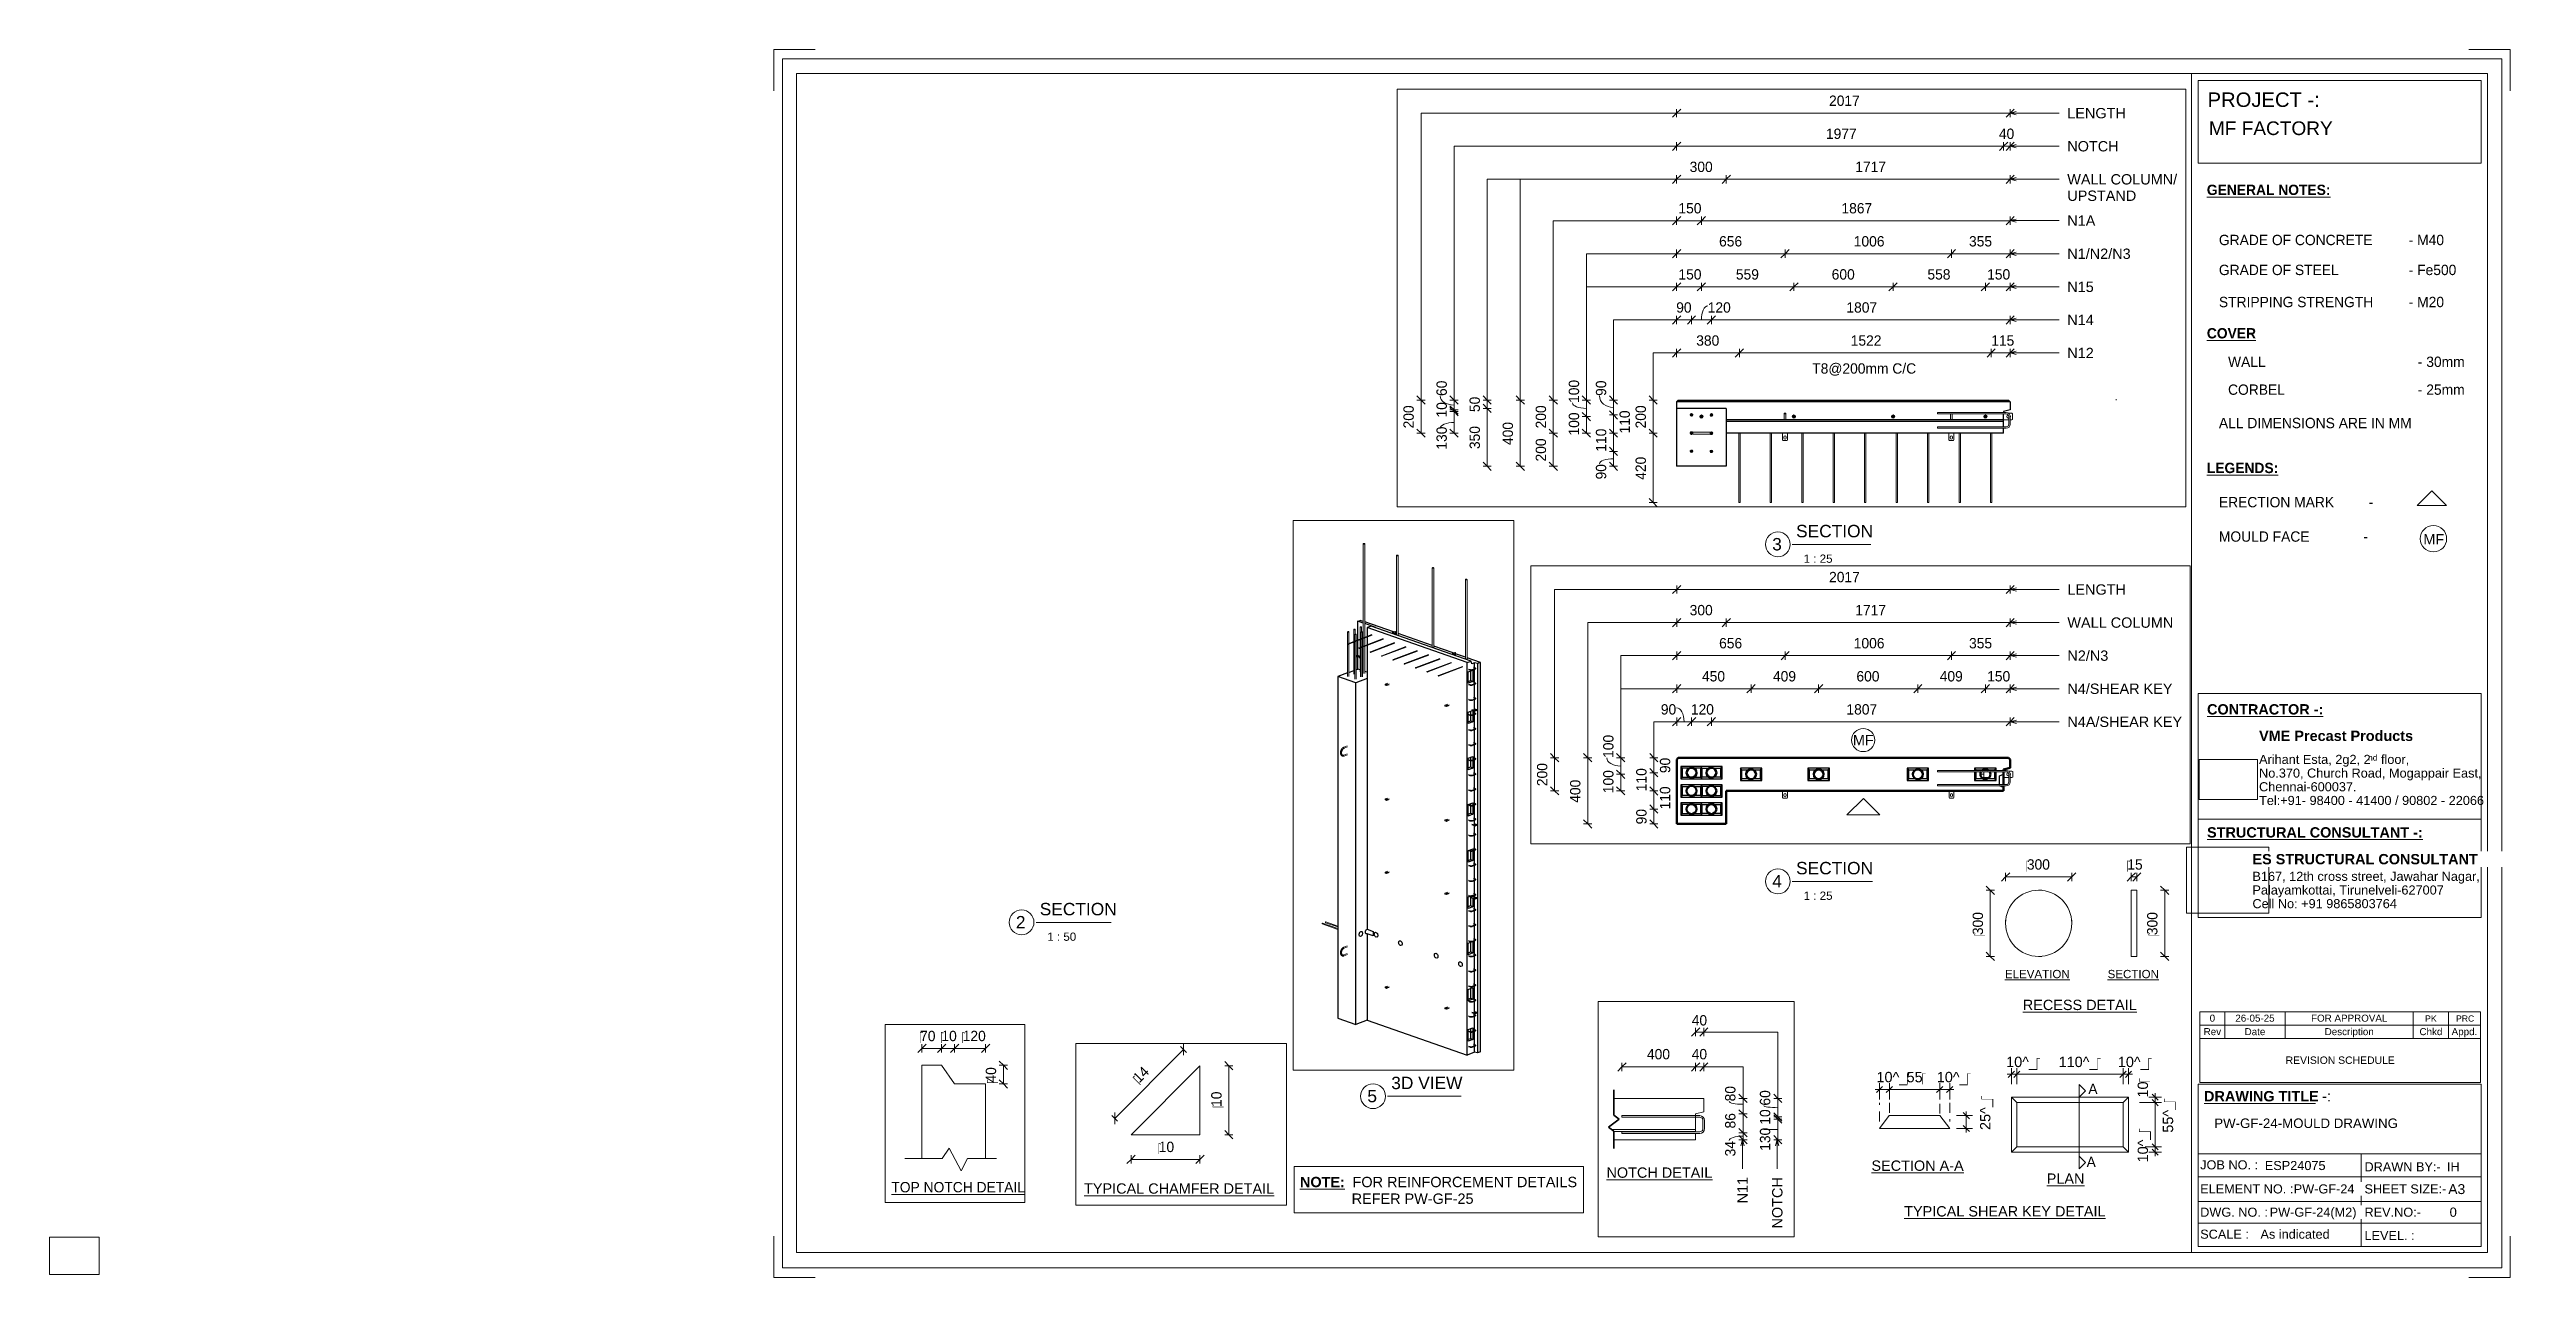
# Paper-space layout 'Layout1' of a CAD drawing. Header units: millimetres. Extents: x 0 to 599, y -1 to 296.
# The model-space entities are those that its viewports show. They can reach past a viewport. Long polylines and large blocks are cut down to what shows.
import ezdxf

# ---------------------------------------------------------------- set-up
doc = ezdxf.new("R2010")
doc.units = ezdxf.units.MM
doc.linetypes.add('Dash', pattern=[6.36, 3.18, -3.18])
doc.linetypes.add('Overhead', pattern=[3.97, 2.38, -1.59])
for name, color, linetype, lineweight in [('A-ANNO-DIMS', 211, 'Continuous', 9), ('A-ANNO-DIMS-1', 211, 'Continuous', 9), ('A-ANNO-DIMS-25', 211, 'Continuous', 9), ('A-ANNO-DIMS-3', 211, 'Continuous', 9), ('A-ANNO-DIMS-80', 211, 'Continuous', 9), ('A-DETL', 90, 'Continuous', 18), ('A-DETL-MBND', 5, 'Continuous', 18), ('A-DETL-THIN', 151, 'Continuous', 18), ('A-FLOR-OVHD', 1, 'Overhead', 18), ('A-GENM', 13, 'Continuous', 18), ('A-WALL', 113, 'Continuous', 25), ('A-WALL-HDLN', 110, 'Dash', 25), ('G-ANNO-SCHD', 231, 'Continuous', 9), ('G-ANNO-TEXT', 231, 'Continuous', 9), ('G-ANNO-TTLB', 6, 'Continuous', 9), ('G-ANNO-TTLB-MEDM', 33, 'Continuous', 9), ('G-ANNO-TTLB-THIN', 151, 'Continuous', 9), ('S-RBAR', 171, 'Continuous', 18)]:
    doc.layers.add(name, color=color, linetype=linetype, lineweight=lineweight)
doc.layers.add('G-ANNO-NPLT', color=191, linetype='Continuous')
doc.styles.add('Arial_1', font='arial.ttf', dxfattribs={"height": 62.5})
doc.styles.add('Arial_10', font='arial.ttf', dxfattribs={"height": 3.3})
doc.styles.add('Arial_11', font='arial.ttf', dxfattribs={"height": 2.3})
doc.styles.add('Arial_12', font='arial.ttf', dxfattribs={"height": 1.5})
doc.styles.add('Arial_13', font='arial.ttf', dxfattribs={"height": 1.8})
doc.styles.add('Arial_14', font='arial.ttf', dxfattribs={"height": 1.7})
doc.styles.add('Arial_15', font='arial.ttf', dxfattribs={"height": 2})
doc.styles.add('Arial_16', font='arial.ttf', dxfattribs={"height": 3})
doc.styles.add('Arial_2', font='arial.ttf', dxfattribs={"height": 50})
doc.styles.add('Arial_3', font='arial.ttf', dxfattribs={"height": 7.5})
doc.styles.add('Arial_4', font='arial.ttf', dxfattribs={"height": 3.5})
doc.styles.add('Arial_5', font='arial.ttf', dxfattribs={"height": 2.2})
doc.styles.add('Arial_6', font='arial.ttf', dxfattribs={"height": 2.4})
doc.styles.add('Arial_7', font='arial.ttf', dxfattribs={"height": 2.5})
doc.styles.add('Arial_8', font='arial.ttf', dxfattribs={"height": 1.42976})
doc.styles.add('Arial_9', font='arial.ttf', dxfattribs={"height": 2.25})
doc.styles.add('Arial_B', font='arialbd.ttf', dxfattribs={"height": 2.5})
doc.styles.add('Nirmala UI Semilight_1', font='NirmalaS.ttf', dxfattribs={"height": 62.5})
doc.styles.add('Nirmala UI Semilight_2', font='NirmalaS.ttf', dxfattribs={"height": 50})
doc.styles.add('Nirmala UI Semilight_3', font='NirmalaS.ttf', dxfattribs={"height": 7.5})
doc.styles.add('Nirmala UI Semilight_4', font='NirmalaS.ttf', dxfattribs={"height": 200})
doc.styles.add('Nirmala UI Semilight_5', font='NirmalaS.ttf', dxfattribs={"height": 200})
doc.styles.add('Nirmala UI Semilight_6', font='NirmalaS.ttf', dxfattribs={"height": 2.5})
doc.styles.add('Nirmala UI Semilight_7', font='NirmalaS.ttf', dxfattribs={"height": 2.5})
doc.styles.add('Nirmala UI Semilight_B', font='', dxfattribs={"height": 2.5})
doc.styles.get('Nirmala UI Semilight_B').set_extended_font_data('Nirmala UI Semilight', bold=True)
doc.dimstyles.new('Arrow_Filled_-_2_5_NI_UI_3', dxfattribs={"dimscale": 304.8, "dimtxt": 65.460247, "dimasz": 0.164042, "dimexe": 0.082021, "dimexo": 0.0625, "dimgap": 0.082021, "dimtad": 1, "dimdec": 0, "dimzin": 0, "dimdsep": 46, "dimtxsty": 'Nirmala UI Semilight_1', "dimblk1": 'OBLIQUE', "dimblk2": 'OBLIQUE', "dimsah": 1, "dimcen": 0.09, "dimazin": 0, "dimtfac": 1, "dimtdec": 4, "dimtix": 1, "dimtmove": 0, "dimatfit": 3, "dimfxl": 0.082021, "dimfxlon": 1, "dimtvp": 1, "dimtolj": 1, "dimtzin": 0, "dimarcsym": 2})
doc.dimstyles.new('Arrow_Filled_-_2_5_NI_UI_4', dxfattribs={"dimscale": 304.8, "dimtxt": 65.460247, "dimasz": 0.164042, "dimexe": 0.082021, "dimexo": 0.0625, "dimgap": 0.082021, "dimtad": 1, "dimdec": 0, "dimzin": 0, "dimdsep": 46, "dimtxsty": 'Nirmala UI Semilight_1', "dimblk1": 'OBLIQUE', "dimblk2": 'OBLIQUE', "dimsah": 1, "dimcen": 0.09, "dimazin": 0, "dimtfac": 1, "dimtdec": 4, "dimtix": 1, "dimtmove": 1, "dimatfit": 3, "dimfxl": 0.082021, "dimfxlon": 1, "dimtvp": 1, "dimtolj": 1, "dimtzin": 0, "dimarcsym": 2})
doc.dimstyles.new('Arrow_Filled_-_2_5_NI_UI_5', dxfattribs={"dimscale": 304.8, "dimtxt": 65.460247, "dimasz": 0.164042, "dimexe": 0.082021, "dimexo": 0.0625, "dimgap": 0.082021, "dimtad": 1, "dimdec": 0, "dimzin": 0, "dimdsep": 46, "dimtxsty": 'Nirmala UI Semilight_1', "dimblk1": 'OBLIQUE', "dimblk2": 'OBLIQUE', "dimsah": 1, "dimcen": 0.09, "dimazin": 0, "dimtfac": 1, "dimtdec": 4, "dimtix": 1, "dimtmove": 2, "dimatfit": 3, "dimfxl": 0.082021, "dimfxlon": 1, "dimtvp": 1, "dimtolj": 1, "dimtzin": 0, "dimarcsym": 2})
doc.dimstyles.new('Arrow_Filled_-_2_5_NI_UI_6', dxfattribs={"dimscale": 304.8, "dimtxt": 7.85523, "dimasz": 0.019685, "dimexe": 0.009843, "dimexo": 0.0625, "dimgap": 0.009843, "dimtad": 1, "dimdec": 0, "dimzin": 0, "dimdsep": 46, "dimtxsty": 'Nirmala UI Semilight_3', "dimblk1": 'OBLIQUE', "dimblk2": 'OBLIQUE', "dimsah": 1, "dimcen": 0.09, "dimazin": 0, "dimtfac": 1, "dimtdec": 4, "dimtix": 1, "dimtmove": 0, "dimatfit": 3, "dimfxl": 0.009843, "dimfxlon": 1, "dimtvp": 1, "dimtolj": 1, "dimtzin": 0, "dimarcsym": 2})
doc.dimstyles.new('Arrow_Filled_-_2_5_NI_UI_7', dxfattribs={"dimscale": 304.8, "dimtxt": 209.472789, "dimasz": 0.524934, "dimexe": 0.262467, "dimexo": 0.0625, "dimgap": 0.262467, "dimtad": 1, "dimdec": 0, "dimzin": 0, "dimdsep": 46, "dimtxsty": 'Nirmala UI Semilight_4', "dimblk1": 'OBLIQUE', "dimblk2": 'OBLIQUE', "dimsah": 1, "dimcen": 0.09, "dimazin": 0, "dimtfac": 1, "dimtdec": 4, "dimtix": 1, "dimtmove": 2, "dimatfit": 3, "dimfxl": 0.262467, "dimfxlon": 1, "dimtvp": 1, "dimtolj": 1, "dimtzin": 0, "dimarcsym": 2})
doc.dimstyles.new('Arrow_Filled_-_2_5_NI_UI_8', dxfattribs={"dimscale": 304.8, "dimtxt": 209.472789, "dimasz": 0.524934, "dimexe": 0.262467, "dimexo": 0.0625, "dimgap": 0.262467, "dimtad": 1, "dimdec": 0, "dimzin": 0, "dimdsep": 46, "dimtxsty": 'Nirmala UI Semilight_4', "dimblk1": 'OBLIQUE', "dimblk2": 'OBLIQUE', "dimsah": 1, "dimcen": 0.09, "dimazin": 0, "dimtfac": 1, "dimtdec": 4, "dimtix": 1, "dimtmove": 0, "dimatfit": 3, "dimfxl": 0.262467, "dimfxlon": 1, "dimtvp": 1, "dimtolj": 1, "dimtzin": 0, "dimarcsym": 2})
doc.dimstyles.new('Arrow_Filled_-_2_5_NI_UI_9', dxfattribs={"dimscale": 304.8, "dimtxt": 2.61841, "dimasz": 0.006562, "dimexe": 0.003281, "dimexo": 0.0625, "dimgap": 0.003281, "dimtad": 1, "dimdec": 0, "dimzin": 0, "dimdsep": 46, "dimtxsty": 'Nirmala UI Semilight_7', "dimblk1": 'OBLIQUE', "dimblk2": 'OBLIQUE', "dimsah": 1, "dimcen": 0.09, "dimazin": 0, "dimtfac": 1, "dimtdec": 4, "dimtix": 1, "dimtmove": 0, "dimatfit": 3, "dimfxl": 0.003281, "dimfxlon": 1, "dimtvp": 1, "dimtolj": 1, "dimtzin": 0, "dimarcsym": 2})
doc.dimstyles.new('Diagonal_-_2_5mm_Arial', dxfattribs={"dimscale": 304.8, "dimtxt": 2.550648, "dimasz": 0.004921, "dimexe": 0.004921, "dimexo": 0.0625, "dimgap": 0.003281, "dimtad": 1, "dimdec": 0, "dimzin": 0, "dimdsep": 46, "dimtxsty": 'Arial_7', "dimblk1": 'OBLIQUE', "dimblk2": 'OBLIQUE', "dimsah": 1, "dimcen": 0.09, "dimdle": 0.003281, "dimazin": 0, "dimtfac": 1, "dimtdec": 4, "dimtix": 1, "dimtmove": 2, "dimatfit": 3, "dimfxl": 0.007874, "dimfxlon": 1, "dimtvp": 1, "dimtolj": 1, "dimtzin": 0, "dimarcsym": 2})
doc.dimstyles.new('Diagonal_-_2_5mm_Arial_1', dxfattribs={"dimscale": 304.8, "dimtxt": 2.550648, "dimasz": 0.004921, "dimexe": 0.004921, "dimexo": 0.0625, "dimgap": 0.003281, "dimtad": 1, "dimdec": 0, "dimzin": 0, "dimdsep": 46, "dimtxsty": 'Arial_7', "dimblk1": 'OBLIQUE', "dimblk2": 'OBLIQUE', "dimsah": 1, "dimcen": 0.09, "dimdle": 0.003281, "dimazin": 0, "dimtfac": 1, "dimtdec": 4, "dimtix": 1, "dimtmove": 0, "dimatfit": 3, "dimfxl": 0.007874, "dimfxlon": 1, "dimtvp": 1, "dimtolj": 1, "dimtzin": 0, "dimarcsym": 2})
picture_1 = doc.add_image_def('image1.jpg', size_in_pixel=(996, 686))
picture_2 = doc.add_image_def('image2.jpg', size_in_pixel=(1600, 1280))

psp = doc.layouts.get("Layout1")

msp = doc.modelspace()

# ---------------------------------------------------------------- texts
at = {"layer": 'G-ANNO-TEXT', "color": 7, "attachment_point": 1}
for s, insert, char_height, width, style in [('LENGTH', (25014.57, 19901.53), 62.5, 428.9028, 'Arial_1'), ('NOTCH', (25014.57, 19701.53), 62.5, 376.7931, 'Arial_1'), ('WALL COLUMN/', (25014.57, 19501.53), 62.5, 805.6959, 'Arial_1'), ('UPSTAND', (25014.57, 19402.31), 62.5, 505.0631, 'Arial_1'), ('N1A', (25014.57, 19251.53), 62.5, 204.4303, 'Arial_1'), ('LENGTH', (29375.05, 19184.23), 62.5, 428.9028, 'Arial_1'), ('N1/N2/N3', (25014.57, 19051.53), 62.5, 462.9745, 'Arial_1'), ('WALL COLUMN', (29375.05, 18984.23), 62.5, 775.6327, 'Arial_1'), ('N15', (25014.57, 18851.53), 62.5, 192.405, 'Arial_1'), ('N2/N3', (29375.05, 18784.23), 62.5, 298.6286, 'Arial_1'), ('N14', (25014.57, 18651.42), 62.5, 192.405, 'Arial_1'), ('N4/SHEAR KEY', (29375.05, 18584.28), 62.5, 767.6158, 'Arial_1'), ('40', (30665.92, 18537.99), 50, 91.3924, 'Nirmala UI Semilight_2'), ('N12', (25014.57, 18451.42), 62.5, 192.405, 'Arial_1'), ('N4A/SHEAR KEY', (29375.05, 18384.28), 62.5, 837.7634, 'Arial_1'), ('400', (30449.36, 18374.44), 50, 136.2869, 'Nirmala UI Semilight_2'), ('40', (30665.92, 18374.44), 50, 91.3924, 'Nirmala UI Semilight_2'), ('MF', (28077.86, 18273.58), 62.5, 150.3164, 'Arial_1'), ('\\LNOTCH DETAIL', (30253.56, 17801.33), 50, 622.1095, 'Arial_2'), ('\\LTYPICAL CHAMFER DETAIL', (31182.89, 3087.48), 7.5, 166.9113, 'Arial_3'), ('\\LTOP NOTCH DETAIL', (31719.81, 1307.17), 200, 2975.864, 'Nirmala UI Semilight_5')]:
    msp.add_mtext(s, dxfattribs=dict(at, insert=insert, char_height=char_height, width=width, style=style))
at = {"layer": 'G-ANNO-TEXT', "color": 7, "char_height": 50, "attachment_point": 1, "rotation": 90}
for s, insert, width, style in [('80', (30827.5, 18120.9), 89.789, 'Nirmala UI Semilight_2'), ('60', (30995.84, 18100.51), 89.789, 'Nirmala UI Semilight_2'), ('10', (30995.84, 18008.06), 76.962, 'Nirmala UI Semilight_2'), ('86', (30827.5, 17989.83), 89.789, 'Nirmala UI Semilight_2'), ('130', (30995.84, 17881.7), 121.8565, 'Nirmala UI Semilight_2'), ('34', (30827.5, 17854.64), 91.3924, 'Nirmala UI Semilight_2'), ('N11', (30886.73, 17627.57), 153.924, 'Arial_2'), ('NOTCH', (31055.07, 17505.97), 301.4345, 'Arial_2')]:
    msp.add_mtext(s, dxfattribs=dict(at, insert=insert, width=width, style=style))

# ---------------------------------------------------------------- blocks, each defined once
blk = doc.blocks.new('ES-Landscape-A3 - ES-Landscape-A3-502445-PW-GF-24-MOULD DRAWING')
at = {"layer": 'G-ANNO-TTLB'}
for p, q in [((175.24, 296.27), (185.24, 296.27)), ((175.24, 296.27), (175.24, 286.27)), ((595.24, 296.27), (585.24, 296.27)), ((595.24, 296.27), (595.24, 286.27)), ((519.77, 140.54), (588.2, 140.54)), ((519.77, 86.33), (519.77, 140.54)), ((588.2, 86.33), (588.2, 140.54)), ((519.77, 110.14), (588.2, 110.14)), ((519.77, 6.78), (519.77, 46.03)), ((588.2, 6.78), (588.2, 46.03)), ((559.23, 29.2), (559.23, 6.78)), ((175.24, -0.73), (175.24, 9.27)), ((595.24, -0.73), (595.24, 9.27)), ((175.24, -0.73), (185.24, -0.73)), ((595.24, -0.73), (585.24, -0.73))]:
    blk.add_line(p, q, dxfattribs=at)
at = {"layer": 'G-ANNO-TTLB-MEDM'}
for p, q in [((180.73, 290.44), (180.73, 5.31)), ((180.73, 290.44), (589.79, 290.44)), ((518.17, 290.44), (518.17, 5.31)), ((519.77, 268.77), (519.77, 288.77)), ((519.77, 288.77), (588.2, 288.77)), ((588.2, 288.77), (588.2, 268.77)), ((589.79, 290.44), (589.79, 5.31)), ((588.2, 268.77), (519.77, 268.77)), ((519.77, 86.33), (588.2, 86.33)), ((519.77, 6.78), (588.2, 6.78)), ((180.73, 5.31), (589.79, 5.31))]:
    blk.add_line(p, q, dxfattribs=at)
at = {"layer": 'G-ANNO-TTLB-THIN'}
for p, q in [((177.29, 294.03), (177.29, 1.56)), ((593.23, 294.03), (177.29, 294.03)), ((593.23, 1.56), (593.23, 294.03)), ((519.77, 46.03), (588.2, 46.03)), ((519.77, 29.2), (588.2, 29.2)), ((519.77, 23.64), (588.2, 23.64)), ((519.77, 17.68), (588.2, 17.68)), ((519.77, 12.43), (588.2, 12.43)), ((177.29, 1.56), (593.23, 1.56))]:
    blk.add_line(p, q, dxfattribs=at)
at = {"layer": 'G-ANNO-TTLB', "char_height": 2.2, "attachment_point": 1, "style": 'Arial_5'}
for s, insert, width in [('No.370, Church Road, Mogappair East,', (534.5, 122.37), 63.4135), ('Tel:+91- 98400 - 41400 / 90802 - 22066 ', (534.5, 115.75), 65.2574), ('Chennai-600037.', (534.5, 119.06), 27.6582), ('Cell No: +91 9865803764', (532.9, 90.79), 41.0464), ('Palayamkottai, Tirunelveli-627007', (532.9, 94.09), 54.4346), ('JOB NO. :', (520.26, 27.61), 16.5949), ('DRAWN BY:-', (560, 27.14), 21.7257), ('ELEMENT NO. :', (520.26, 21.79), 26.5359), ('SHEET SIZE:-', (560, 21.79), 23.2489), ('DWG. NO. :', (520.26, 16.16), 19.481), ('REV.NO:-', (560, 16.16), 16.0338), ('SCALE :', (520.26, 10.84), 13.8692), ('LEVEL. :', (560, 10.53), 14.3502)]:
    blk.add_mtext(s, dxfattribs=dict(at, insert=insert, width=width))
at = {"layer": 'G-ANNO-TTLB'}
image = blk.add_image(picture_1, insert=(520, 114.84), size_in_units=(14.11, 9.72), dxfattribs=at)
image.dxf.flags = 7
image = blk.add_image(picture_2, insert=(516.95, 87.39), size_in_units=(19.92, 15.93), dxfattribs=at)
image.dxf.flags = 7
at = {"layer": 'G-ANNO-TTLB', "attachment_point": 1, "bg_fill": 3, "box_fill_scale": 1.25, "bg_fill_color": 256, "bg_fill_true_color": 13158600, "bg_fill_transparency": 0}
for s, insert, char_height, width, style in [('PROJECT -:', (522.05, 285.89), 3.5, 33.3502, 'Arial_4'), ('\\LCONTRACTOR -:', (521.92, 137.94), 2.5, 33.9114, 'Arial_B'), ('\\LSTRUCTURAL CONSULTANT -:', (521.92, 108.18), 2.5, 62.8523, 'Arial_B'), ('\\LDRAWING TITLE', (521.19, 44.36), 2.5, 33.4304, 'Arial_B'), ('A3', (580.27, 21.84), 2.4, 4.9705, 'Arial_6')]:
    blk.add_mtext(s, dxfattribs=dict(at, insert=insert, char_height=char_height, width=width, style=style))
at = {"layer": 'G-ANNO-TTLB', "char_height": 2.5, "attachment_point": 1, "style": 'Arial_B', "bg_fill": 3, "box_fill_scale": 1.25, "bg_fill_color": 256, "bg_fill_true_color": 13158600, "bg_fill_transparency": 0}
for s, insert, width in [('VME Precast Products', (534.5, 131.53), 45.135), ('ES STRUCTURAL CONSULTANT', (532.9, 101.7), 65.6582), ('\\fArial|b1|i0|c0|p34|; ', (548.78, 44.36), 1.2025)]:
    blk.add_mtext(s, dxfattribs=dict(at, insert=insert, width=width))
at = {"layer": 'G-ANNO-TTLB', "attachment_point": 1}
for s, insert, char_height, width, style in [('Arihant Esta, 2g2, 2', (534.5, 125.68), 2.2, 31.9873, 'Arial_5'), ('nd', (560.89, 125.72), 1.43, 2.7257, 'Arial_8'), (' floor,', (563.14, 125.68), 2.2, 9.1392, 'Arial_5'), ('B167, 12th cross street, Jawahar Nagar,', (532.9, 97.4), 2.2, 65.1772, 'Arial_5')]:
    blk.add_mtext(s, dxfattribs=dict(at, insert=insert, char_height=char_height, width=width, style=style))
at = {"layer": 'G-ANNO-TTLB', "insert": (549.77, 44.36), "char_height": 2.5, "width": 2.6456, "attachment_point": 1, "style": 'Arial_7', "bg_fill": 3, "box_fill_scale": 1.25, "bg_fill_color": 256, "bg_fill_true_color": 13158600, "bg_fill_transparency": 0}
blk.add_mtext('-:', dxfattribs=at)
blk = doc.blocks.new('Viewport - M_View Title-1040-PW-GF-24-MOULD DRAWING')
at = {"layer": 'G-ANNO-TTLB'}
for start, end in [(360, 180), (180, 0)]:
    blk.add_arc((-3.5, 0), 3, start, end, dxfattribs=at)
blk = doc.blocks.new('DIMBLOCK102-PW-GF-24-MOULD DRAWING')
at = {"layer": 'A-ANNO-DIMS-1'}
for p, q in [((509.38, 42.87), (507.82, 42.87)), ((509.38, 43.87), (509.38, 41.55)), ((509.38, 42.87), (510.88, 42.87)), ((509.38, 41.55), (505.58, 41.55)), ((509.38, 41.55), (510.88, 41.55))]:
    blk.add_line(p, q, dxfattribs=at)
at = {"layer": 'A-ANNO-DIMS-1', "lineweight": 35}
for p, q in [((509.38, 42.87), (508.63, 43.62)), ((509.38, 41.55), (508.63, 42.3)), ((509.38, 42.87), (510.13, 42.12)), ((509.38, 41.55), (510.13, 40.8))]:
    blk.add_line(p, q, dxfattribs=at)
at = {"layer": 'A-ANNO-DIMS-1', "color": 0, "insert": (505.13, 42.79), "char_height": 2.5, "width": 4.6147, "attachment_point": 1, "rotation": 90, "line_spacing_factor": 0.941778, "style": 'Arial_7'}
blk.add_mtext('10\\fArial|b0|i0|c254|p34|;\u202a', dxfattribs=at)
blk = doc.blocks.new('_Oblique')
at = {"color": 0, "linetype": 'ByBlock', "lineweight": -2}
blk.add_line((-0.5, -0.5), (0.5, 0.5), dxfattribs=at)
blk = doc.blocks.new('DIMBLOCK103-PW-GF-24-MOULD DRAWING')
at = {"layer": 'A-ANNO-DIMS-1', "lineweight": 35}
for p, q in [((509.38, 41.55), (508.63, 42.3)), ((509.38, 41.55), (510.13, 40.8)), ((509.38, 30.88), (508.63, 31.63)), ((509.38, 30.88), (510.13, 30.13))]:
    blk.add_line(p, q, dxfattribs=at)
at = {"layer": 'A-ANNO-DIMS-1'}
for p, q in [((509.38, 41.55), (505.58, 41.55)), ((509.38, 41.55), (509.38, 30.88)), ((509.38, 41.55), (510.88, 41.55)), ((509.38, 30.88), (506.98, 30.88)), ((509.38, 30.88), (510.88, 30.88))]:
    blk.add_line(p, q, dxfattribs=at)
at = {"layer": 'A-ANNO-DIMS-1', "color": 0, "insert": (511.22, 34.29), "char_height": 2.5, "width": 4.6147, "attachment_point": 1, "rotation": 90, "line_spacing_factor": 0.941778, "style": 'Arial_7'}
blk.add_mtext('55^_\\fArial|b0|i0|c254|p34|;\u202a', dxfattribs=at)
blk = doc.blocks.new('DIMBLOCK104-PW-GF-24-MOULD DRAWING')
at = {"layer": 'A-ANNO-DIMS-1'}
for p, q in [((509.38, 30.88), (506.98, 30.88)), ((509.38, 30.88), (509.38, 28.57)), ((509.38, 30.88), (510.88, 30.88)), ((509.38, 29.57), (507.82, 29.57)), ((509.38, 29.57), (510.88, 29.57))]:
    blk.add_line(p, q, dxfattribs=at)
at = {"layer": 'A-ANNO-DIMS-1', "lineweight": 35}
for p, q in [((509.38, 30.88), (508.63, 31.63)), ((509.38, 29.57), (508.63, 30.32)), ((509.38, 30.88), (510.13, 30.13)), ((509.38, 29.57), (510.13, 28.82))]:
    blk.add_line(p, q, dxfattribs=at)
at = {"layer": 'A-ANNO-DIMS-1', "color": 0, "insert": (505.13, 27.09), "char_height": 2.5, "width": 4.6147, "attachment_point": 1, "rotation": 90, "line_spacing_factor": 0.941778, "style": 'Arial_7'}
blk.add_mtext('10^_\\fArial|b0|i0|c254|p34|;\u202a', dxfattribs=at)
blk = doc.blocks.new('DIMBLOCK105-PW-GF-24-MOULD DRAWING')
at = {"layer": 'A-ANNO-DIMS-1'}
for p, q in [((473.58, 48.41), (475.9, 48.41)), ((474.58, 48.41), (474.58, 49.91)), ((474.58, 48.41), (474.58, 46.01)), ((475.9, 48.41), (475.9, 49.91)), ((475.9, 48.41), (475.9, 46.01))]:
    blk.add_line(p, q, dxfattribs=at)
at = {"layer": 'A-ANNO-DIMS-1', "lineweight": 35}
for p, q in [((474.58, 48.41), (473.83, 47.66)), ((474.58, 48.41), (475.33, 49.16)), ((475.9, 48.41), (475.15, 47.66)), ((475.9, 48.41), (476.65, 49.16))]:
    blk.add_line(p, q, dxfattribs=at)
at = {"layer": 'A-ANNO-DIMS-1', "color": 0, "insert": (473.32, 52.66), "char_height": 2.5, "width": 4.6147, "attachment_point": 1, "line_spacing_factor": 0.941778, "style": 'Arial_7'}
blk.add_mtext('10^_\\fArial|b0|i0|c254|p34|;\u202a', dxfattribs=at)
blk = doc.blocks.new('DIMBLOCK106-PW-GF-24-MOULD DRAWING')
at = {"layer": 'A-ANNO-DIMS-1', "lineweight": 35}
for p, q in [((475.9, 48.41), (475.15, 47.66)), ((475.9, 48.41), (476.65, 49.16)), ((501.61, 48.41), (500.86, 47.66)), ((501.61, 48.41), (502.36, 49.16))]:
    blk.add_line(p, q, dxfattribs=at)
at = {"layer": 'A-ANNO-DIMS-1'}
for p, q in [((475.9, 48.41), (475.9, 49.91)), ((475.9, 48.41), (501.61, 48.41)), ((475.9, 48.41), (475.9, 46.01)), ((501.61, 48.41), (501.61, 49.91)), ((501.61, 48.41), (501.61, 46.01))]:
    blk.add_line(p, q, dxfattribs=at)
at = {"layer": 'A-ANNO-DIMS-1', "color": 0, "insert": (486.01, 52.66), "char_height": 2.5, "width": 6.5924, "attachment_point": 1, "line_spacing_factor": 0.941778, "style": 'Arial_7'}
blk.add_mtext('110^_\\fArial|b0|i0|c254|p34|;\u202a', dxfattribs=at)
blk = doc.blocks.new('DIMBLOCK107-PW-GF-24-MOULD DRAWING')
at = {"layer": 'A-ANNO-DIMS-1', "lineweight": 35}
for p, q in [((501.61, 48.41), (500.86, 47.66)), ((501.61, 48.41), (502.36, 49.16)), ((502.92, 48.41), (502.17, 47.66)), ((502.92, 48.41), (503.67, 49.16))]:
    blk.add_line(p, q, dxfattribs=at)
at = {"layer": 'A-ANNO-DIMS-1'}
for p, q in [((501.61, 48.41), (501.61, 49.91)), ((501.61, 48.41), (503.92, 48.41)), ((501.61, 48.41), (501.61, 46.01)), ((502.92, 48.41), (502.92, 49.91)), ((502.92, 48.41), (502.92, 46.01))]:
    blk.add_line(p, q, dxfattribs=at)
at = {"layer": 'A-ANNO-DIMS-1', "color": 0, "insert": (500.34, 52.66), "char_height": 2.5, "width": 4.6147, "attachment_point": 1, "line_spacing_factor": 0.941778, "style": 'Arial_7'}
blk.add_mtext('10^_\\fArial|b0|i0|c254|p34|;\u202a', dxfattribs=at)
blk = doc.blocks.new('DIMBLOCK108-PW-GF-24-MOULD DRAWING')
at = {"layer": 'A-ANNO-DIMS-1'}
for p, q in [((463.68, 38.41), (461.28, 38.41)), ((463.68, 39.41), (463.68, 34.31)), ((463.68, 38.41), (465.18, 38.41)), ((463.68, 35.31), (461.28, 35.31)), ((463.68, 35.31), (465.18, 35.31))]:
    blk.add_line(p, q, dxfattribs=at)
at = {"layer": 'A-ANNO-DIMS-1', "lineweight": 35}
for p, q in [((463.68, 38.41), (462.93, 39.16)), ((463.68, 35.31), (462.93, 36.06)), ((463.68, 38.41), (464.43, 37.66)), ((463.68, 35.31), (464.43, 34.56))]:
    blk.add_line(p, q, dxfattribs=at)
at = {"layer": 'A-ANNO-DIMS-1', "color": 0, "insert": (467.01, 34.94), "char_height": 2.5, "width": 4.6147, "attachment_point": 1, "rotation": 90, "line_spacing_factor": 0.941778, "style": 'Arial_7'}
blk.add_mtext('25^_\\fArial|b0|i0|c254|p34|;\u202a', dxfattribs=at)
blk = doc.blocks.new('DIMBLOCK109-PW-GF-24-MOULD DRAWING')
at = {"layer": 'A-ANNO-DIMS-1'}
for p, q in [((441.67, 44.75), (445.07, 44.75)), ((442.67, 44.75), (442.67, 46.25)), ((442.67, 44.75), (442.67, 42.35)), ((445.07, 44.75), (445.07, 46.25)), ((445.07, 44.75), (445.07, 42.35))]:
    blk.add_line(p, q, dxfattribs=at)
at = {"layer": 'A-ANNO-DIMS-1', "lineweight": 35}
for p, q in [((442.67, 44.75), (441.92, 44)), ((442.67, 44.75), (443.42, 45.5)), ((445.07, 44.75), (444.32, 44)), ((445.07, 44.75), (445.82, 45.5))]:
    blk.add_line(p, q, dxfattribs=at)
at = {"layer": 'A-ANNO-DIMS-1', "color": 0, "insert": (441.95, 48.99), "char_height": 2.5, "width": 4.6147, "attachment_point": 1, "line_spacing_factor": 0.941778, "style": 'Arial_7'}
blk.add_mtext('10^_\\fArial|b0|i0|c254|p34|;\u202a', dxfattribs=at)
blk = doc.blocks.new('DIMBLOCK110-PW-GF-24-MOULD DRAWING')
at = {"layer": 'A-ANNO-DIMS-1', "lineweight": 35}
for p, q in [((445.07, 44.75), (444.32, 44)), ((445.07, 44.75), (445.82, 45.5)), ((457.26, 44.75), (456.51, 44)), ((457.26, 44.75), (458.01, 45.5))]:
    blk.add_line(p, q, dxfattribs=at)
at = {"layer": 'A-ANNO-DIMS-1'}
for p, q in [((445.07, 44.75), (445.07, 46.25)), ((445.07, 44.75), (457.26, 44.75)), ((445.07, 44.75), (445.07, 42.35)), ((457.26, 44.75), (457.26, 46.25)), ((457.26, 44.75), (457.26, 42.35))]:
    blk.add_line(p, q, dxfattribs=at)
at = {"layer": 'A-ANNO-DIMS-1', "color": 0, "insert": (449.24, 48.99), "char_height": 2.5, "width": 4.6147, "attachment_point": 1, "line_spacing_factor": 0.941778, "style": 'Arial_7'}
blk.add_mtext('55\\fArial|b0|i0|c254|p34|;\u202a', dxfattribs=at)
blk = doc.blocks.new('DIMBLOCK111-PW-GF-24-MOULD DRAWING')
at = {"layer": 'A-ANNO-DIMS-1', "lineweight": 35}
for p, q in [((457.26, 44.75), (456.51, 44)), ((457.26, 44.75), (458.01, 45.5)), ((459.67, 44.75), (458.92, 44)), ((459.67, 44.75), (460.42, 45.5))]:
    blk.add_line(p, q, dxfattribs=at)
at = {"layer": 'A-ANNO-DIMS-1'}
for p, q in [((457.26, 44.75), (457.26, 46.25)), ((457.26, 44.75), (460.67, 44.75)), ((457.26, 44.75), (457.26, 42.35)), ((459.67, 44.75), (459.67, 46.25)), ((459.67, 44.75), (459.67, 42.35))]:
    blk.add_line(p, q, dxfattribs=at)
at = {"layer": 'A-ANNO-DIMS-1', "color": 0, "insert": (456.54, 48.99), "char_height": 2.5, "width": 4.6147, "attachment_point": 1, "line_spacing_factor": 0.941778, "style": 'Arial_7'}
blk.add_mtext('10^_\\fArial|b0|i0|c254|p34|;\u202a', dxfattribs=at)
blk = doc.blocks.new('DIMBLOCK112-PW-GF-24-MOULD DRAWING')
at = {"layer": 'A-ANNO-DIMS-1'}
for p, q in [((469.48, 92.93), (468.48, 93.93)), ((469.48, 92.93), (468.48, 92.93)), ((469.48, 76.93), (469.48, 92.93)), ((469.48, 92.93), (470.48, 91.93)), ((469.48, 92.93), (470.48, 92.93)), ((469.48, 76.93), (468.48, 77.93)), ((469.48, 76.93), (468.48, 76.93)), ((469.48, 76.93), (470.48, 75.93)), ((469.48, 76.93), (470.48, 76.93))]:
    blk.add_line(p, q, dxfattribs=at)
at = {"layer": 'A-ANNO-DIMS-1', "color": 0, "insert": (465.22, 82.07), "char_height": 2.5, "width": 6.8555, "attachment_point": 1, "rotation": 90, "line_spacing_factor": 1.142579, "style": 'Nirmala UI Semilight_7'}
blk.add_mtext('\u202a300', dxfattribs=at)
blk = doc.blocks.new('DIMBLOCK113-PW-GF-24-MOULD DRAWING')
at = {"layer": 'A-ANNO-DIMS-1'}
for p, q in [((473.18, 96.15), (472.18, 95.15)), ((473.18, 96.15), (474.18, 97.15)), ((473.18, 96.15), (473.18, 97.15)), ((473.18, 96.15), (489.18, 96.15)), ((473.18, 96.15), (473.18, 95.15)), ((489.18, 96.15), (488.18, 95.15)), ((489.18, 96.15), (490.18, 97.15)), ((489.18, 96.15), (489.18, 97.15)), ((489.18, 96.15), (489.18, 95.15))]:
    blk.add_line(p, q, dxfattribs=at)
at = {"layer": 'A-ANNO-DIMS-1', "color": 0, "insert": (478.33, 100.42), "char_height": 2.5, "width": 6.8555, "attachment_point": 1, "line_spacing_factor": 1.142579, "style": 'Nirmala UI Semilight_7'}
blk.add_mtext('\u202a300', dxfattribs=at)
blk = doc.blocks.new('DIMBLOCK114-PW-GF-24-MOULD DRAWING')
at = {"layer": 'A-ANNO-DIMS-1'}
for p, q in [((503.57, 96.15), (502.57, 95.15)), ((503.57, 96.15), (504.57, 97.15)), ((503.57, 96.15), (503.57, 97.15)), ((503.57, 96.15), (504.94, 96.15)), ((503.57, 96.15), (503.57, 95.15)), ((504.94, 96.15), (503.94, 95.15)), ((504.94, 96.15), (505.94, 97.15)), ((504.94, 96.15), (504.94, 97.15)), ((504.94, 96.15), (504.94, 95.15))]:
    blk.add_line(p, q, dxfattribs=at)
at = {"layer": 'A-ANNO-DIMS-1', "color": 0, "insert": (502.63, 100.42), "char_height": 2.5, "width": 3.8848, "attachment_point": 1, "line_spacing_factor": 1.142579, "style": 'Nirmala UI Semilight_7'}
blk.add_mtext('\u202a15', dxfattribs=at)
blk = doc.blocks.new('DIMBLOCK115-PW-GF-24-MOULD DRAWING')
at = {"layer": 'A-ANNO-DIMS-1'}
for p, q in [((511.69, 92.93), (510.69, 93.93)), ((511.69, 92.93), (510.69, 92.93)), ((511.69, 92.93), (511.69, 76.93)), ((511.69, 92.93), (512.69, 91.93)), ((511.69, 92.93), (512.69, 92.93)), ((511.69, 76.93), (510.69, 77.93)), ((511.69, 76.93), (510.69, 76.93)), ((511.69, 76.93), (512.69, 75.93)), ((511.69, 76.93), (512.69, 76.93))]:
    blk.add_line(p, q, dxfattribs=at)
at = {"layer": 'A-ANNO-DIMS-1', "color": 0, "insert": (507.42, 82.07), "char_height": 2.5, "width": 6.8555, "attachment_point": 1, "rotation": 90, "line_spacing_factor": 1.142579, "style": 'Nirmala UI Semilight_7'}
blk.add_mtext('\u202a300', dxfattribs=at)
blk = doc.blocks.new('12_7Ø_ Lifting Insert_COLUMN - 12_9Ø Lifting insert-1653057-Elevation Top')
at = {"layer": 'A-GENM'}
for p, q in [((8938.04, 17929.13), (8937.79, 17929.16)), ((9039.7, 17929.14), (9039.45, 17929.11))]:
    blk.add_line(p, q, dxfattribs=at)
at = {"layer": 'A-GENM', "flags": 128}
for points in [[(8937.41, 17941.63), (8937.66, 17941.68), (8937.91, 17941.72), (8938.16, 17941.75), (8938.41, 17941.77), (8938.67, 17941.78)], [(9038.8, 17941.78), (9038.76, 17941.78), (9038.64, 17941.78), (9038.44, 17941.78), (9038.17, 17941.78), (9037.81, 17941.78), (9037.37, 17941.78), (9036.86, 17941.78), (9036.27, 17941.78), (9035.6, 17941.78), (9034.86, 17941.78), (9034.04, 17941.78), (9033.15, 17941.78), (9032.19, 17941.78), (9031.17, 17941.78), (9030.07, 17941.78), (9028.91, 17941.78), (9027.68, 17941.78), (9026.39, 17941.78), (9025.05, 17941.78), (9023.64, 17941.78), (9022.18, 17941.78), (9020.66, 17941.78), (9019.09, 17941.78), (9017.48, 17941.78), (9015.82, 17941.78), (9014.11, 17941.78), (9012.37, 17941.78), (9010.59, 17941.78), (9008.77, 17941.78), (9006.92, 17941.78), (9005.04, 17941.78), (9003.14, 17941.78), (9001.21, 17941.78), (8999.27, 17941.78), (8997.3, 17941.78), (8995.33, 17941.78), (8993.34, 17941.78), (8991.34, 17941.78), (8989.34, 17941.78), (8987.34, 17941.78), (8985.35, 17941.78), (8983.35, 17941.78), (8981.37, 17941.78), (8979.4, 17941.78), (8977.44, 17941.78), (8975.51, 17941.78), (8973.59, 17941.78), (8971.7, 17941.78), (8969.83, 17941.78), (8968, 17941.78), (8966.2, 17941.78), (8964.43, 17941.78), (8962.7, 17941.78), (8961.02, 17941.78), (8959.38, 17941.78), (8957.79, 17941.78), (8956.24, 17941.78), (8954.75, 17941.78), (8953.31, 17941.78), (8951.93, 17941.78), (8950.61, 17941.78), (8949.35, 17941.78), (8948.16, 17941.78), (8947.02, 17941.78), (8945.96, 17941.78), (8944.96, 17941.78), (8944.04, 17941.78), (8943.18, 17941.78), (8942.4, 17941.78), (8941.69, 17941.78), (8941.06, 17941.78), (8940.5, 17941.78), (8940.03, 17941.78), (8939.63, 17941.78), (8939.3, 17941.78), (8939.06, 17941.78), (8938.9, 17941.78), (8938.82, 17941.78), (8938.8, 17941.78)], [(9039.06, 17941.78), (9039.31, 17941.76), (9039.56, 17941.73), (9039.82, 17941.7), (9040.07, 17941.65), (9040.31, 17941.6)], [(8938.8, 17929.08), (8938.84, 17929.08), (8938.96, 17929.08), (8939.16, 17929.08), (8939.44, 17929.08), (8939.8, 17929.08), (8940.24, 17929.08), (8940.75, 17929.08), (8941.34, 17929.08), (8942.01, 17929.08), (8942.75, 17929.08), (8943.57, 17929.08), (8944.45, 17929.08), (8945.41, 17929.08), (8946.44, 17929.08), (8947.54, 17929.08), (8948.7, 17929.08), (8949.93, 17929.08), (8951.21, 17929.08), (8952.56, 17929.08), (8953.97, 17929.08), (8955.43, 17929.08), (8956.95, 17929.08), (8958.51, 17929.08), (8960.13, 17929.08), (8961.79, 17929.08), (8963.49, 17929.08), (8965.24, 17929.08), (8967.02, 17929.08), (8968.84, 17929.08), (8970.69, 17929.08), (8972.56, 17929.08), (8974.47, 17929.08), (8976.4, 17929.08), (8978.34, 17929.08), (8980.31, 17929.08), (8982.28, 17929.08), (8984.27, 17929.08), (8986.27, 17929.08), (8988.26, 17929.08), (8990.26, 17929.08), (8992.26, 17929.08), (8994.25, 17929.08), (8996.24, 17929.08), (8998.21, 17929.08), (9000.16, 17929.08), (9002.1, 17929.08), (9004.02, 17929.08), (9005.91, 17929.08), (9007.78, 17929.08), (9009.61, 17929.08), (9011.41, 17929.08), (9013.18, 17929.08), (9014.9, 17929.08), (9016.59, 17929.08), (9018.23, 17929.08), (9019.82, 17929.08), (9021.37, 17929.08), (9022.86, 17929.08), (9024.29, 17929.08), (9025.67, 17929.08), (9026.99, 17929.08), (9028.25, 17929.08), (9029.45, 17929.08), (9030.58, 17929.08), (9031.65, 17929.08), (9032.64, 17929.08), (9033.57, 17929.08), (9034.43, 17929.08), (9035.21, 17929.08), (9035.91, 17929.08), (9036.55, 17929.08), (9037.1, 17929.08), (9037.58, 17929.08), (9037.98, 17929.08), (9038.3, 17929.08), (9038.55, 17929.08), (9038.71, 17929.08), (9038.79, 17929.08), (9038.8, 17929.08)]]:
    blk.add_lwpolyline(points, dxfattribs=at)
blk = doc.blocks.new('RR spread anchor face based - RR-SA-3_0-200-1726827-Elevation Top')
at = {"layer": 'A-GENM'}
for p, q in [((10865.81, 18055.43), (10844.83, 18055.43)), ((10870.81, 18052.93), (10865.81, 18055.43)), ((10870.81, 18017.93), (10870.81, 18052.93)), ((10844.51, 18044.43), (10844.89, 18044.43)), ((10847.8, 18026.43), (10844.51, 18026.43)), ((10865.81, 18015.43), (10870.81, 18017.93)), ((10815.8, 18015.43), (10847.8, 18015.43)), ((10855.8, 18015.43), (10865.81, 18015.43))]:
    blk.add_line(p, q, dxfattribs=at)
for centre, start, end in [((10844.51, 18035.43), 90, 270), ((10848.51, 18035.43), 324.7987, 43.77435)]:
    blk.add_arc(centre, 9, start, end, dxfattribs=at)
blk = doc.blocks.new('RR spread anchor face based - RR-SA-2_5-150-1726819-Elevation Top')
at = {"layer": 'A-GENM'}
for p, q in [((10485.8, 17935.43), (10485.8, 17895.43)), ((10515.8, 17895.43), (10515.8, 17935.43)), ((10493.8, 17905.93), (10493.8, 17911.93)), ((10507.8, 17911.93), (10507.8, 17905.93)), ((10485.8, 17895.43), (10488.3, 17890.43)), ((10488.3, 17890.43), (10513.3, 17890.43)), ((10513.3, 17890.43), (10515.8, 17895.43))]:
    blk.add_line(p, q, dxfattribs=at)
for centre, start, end in [((10500.8, 17911.93), 0, 180), ((10500.8, 17905.93), 180, 0)]:
    blk.add_arc(centre, 7, start, end, dxfattribs=at)
blk = doc.blocks.new('RR spread anchor face based - RR-SA-2_5-150-1876458-Elevation Top')
at = {"layer": 'A-GENM'}
for p, q in [((9479.8, 17935.43), (9479.8, 17895.43)), ((9509.8, 17895.43), (9509.8, 17935.43)), ((9487.8, 17905.93), (9487.8, 17911.93)), ((9501.8, 17911.93), (9501.8, 17905.93)), ((9479.8, 17895.43), (9482.3, 17890.43)), ((9482.3, 17890.43), (9507.3, 17890.43)), ((9507.3, 17890.43), (9509.8, 17895.43))]:
    blk.add_line(p, q, dxfattribs=at)
for centre, start, end in [((9494.8, 17911.93), 0, 180), ((9494.8, 17905.93), 180, 0)]:
    blk.add_arc(centre, 7, start, end, dxfattribs=at)
blk = doc.blocks.new('RR spread anchor face based - RR-SA-3_0-200-V2-Elevation Top')
at = {"layer": 'A-GENM'}
for p, q in [((9489.8, 18052.93), (9489.8, 18055.43)), ((9489.8, 18055.43), (9499.8, 18055.43)), ((9489.8, 18017.93), (9489.8, 18052.93)), ((9489.8, 18052.93), (9499.8, 18052.93)), ((9499.8, 18055.43), (9499.8, 18052.93)), ((9499.8, 18052.93), (9499.8, 18017.93)), ((9489.8, 18015.43), (9489.8, 18017.93)), ((9489.8, 18017.93), (9499.8, 18017.93)), ((9499.8, 18017.93), (9499.8, 18015.43)), ((9499.8, 18015.43), (9489.8, 18015.43))]:
    blk.add_line(p, q, dxfattribs=at)
blk = doc.blocks.new('RR spread anchor face based - RR-SA-3_0-200-V3-Elevation Top')
at = {"layer": 'A-GENM'}
for p, q in [((10495.8, 18017.93), (10495.8, 18051.43)), ((10505.8, 18051.43), (10505.8, 18017.93)), ((10495.8, 18015.43), (10495.8, 18017.93)), ((10495.8, 18017.93), (10505.8, 18017.93)), ((10505.8, 18017.93), (10505.8, 18015.43)), ((10505.8, 18015.43), (10495.8, 18015.43))]:
    blk.add_line(p, q, dxfattribs=at)
blk = doc.blocks.new('RR spread anchor face based - RR-SA-3_0-200-1726827-Elevation Top Copy 1')
at = {"layer": 'A-GENM'}
for p, q in [((10695.81, 18051.43), (10695.81, 18035.43)), ((10695.81, 18051.43), (10695.81, 18035.47)), ((10865.81, 18055.43), (10844.83, 18055.43)), ((10870.81, 18052.93), (10865.81, 18055.43)), ((10870.81, 18017.93), (10870.81, 18052.93)), ((10844.51, 18044.43), (10844.89, 18044.43)), ((10675.91, 18035.43), (10695.81, 18035.43)), ((10695.81, 18035.43), (10695.81, 18015.43)), ((10695.81, 18035.4), (10695.81, 18015.43)), ((10847.8, 18026.43), (10844.51, 18026.43)), ((10865.81, 18015.43), (10870.81, 18017.93)), ((10695.81, 18015.43), (10683.99, 18015.43)), ((10695.81, 18015.43), (10727.61, 18015.43)), ((10815.85, 18015.43), (10847.8, 18015.43)), ((10855.8, 18015.43), (10865.81, 18015.43))]:
    blk.add_line(p, q, dxfattribs=at)
for centre, start, end in [((10844.51, 18035.43), 90, 270), ((10848.51, 18035.43), 324.7987, 43.77435)]:
    blk.add_arc(centre, 9, start, end, dxfattribs=at)
blk = doc.blocks.new('RR spread anchor face based - RR-SA-2_5-150-1726819-Elevation Top Copy 1')
at = {"layer": 'A-GENM'}
for p, q in [((9479.8, 17935.43), (9479.8, 17895.43)), ((9509.8, 17895.43), (9509.8, 17935.43)), ((9487.8, 17905.93), (9487.8, 17911.93)), ((9501.8, 17911.93), (9501.8, 17905.93)), ((9479.8, 17895.43), (9482.3, 17890.43)), ((9482.3, 17890.43), (9507.3, 17890.43)), ((9507.3, 17890.43), (9509.8, 17895.43))]:
    blk.add_line(p, q, dxfattribs=at)
for centre, start, end in [((9494.8, 17911.93), 0, 180), ((9494.8, 17905.93), 180, 0)]:
    blk.add_arc(centre, 7, start, end, dxfattribs=at)
blk = doc.blocks.new('RR spread anchor face based - RR-SA-2_5-150-1876458-Elevation Top Copy 1')
at = {"layer": 'A-GENM'}
for p, q in [((10485.8, 17935.43), (10485.8, 17895.43)), ((10515.8, 17895.43), (10515.8, 17935.43)), ((10493.8, 17905.93), (10493.8, 17911.93)), ((10507.8, 17911.93), (10507.8, 17905.93)), ((10485.8, 17895.43), (10488.3, 17890.43)), ((10488.3, 17890.43), (10513.3, 17890.43)), ((10513.3, 17890.43), (10515.8, 17895.43))]:
    blk.add_line(p, q, dxfattribs=at)
for centre, start, end in [((10500.8, 17911.93), 0, 180), ((10500.8, 17905.93), 180, 0)]:
    blk.add_arc(centre, 7, start, end, dxfattribs=at)
blk = doc.blocks.new('Rebar Bar - Part 3166313199-431004-3D Ortho')
at = {"layer": 'S-RBAR'}
for p, q in [((20323.72, 5358.43), (20306.05, 5364.6)), ((20303.41, 5357.05), (20321.09, 5350.88))]:
    blk.add_line(p, q, dxfattribs=at)
blk = doc.blocks.new('Rebar Bar - Part 2227165887-431004-3D Ortho')
at = {"layer": 'S-RBAR'}
for points in [[(20324.37, 5340.64, 0), (20325.02, 5340.89, 0), (20325.64, 5341.16, 0), (20326.25, 5341.44, 0), (20326.84, 5341.74, 0), (20327.41, 5342.05, 0), (20327.96, 5342.38, 0), (20328.5, 5342.73, 0), (20329.01, 5343.1, 0), (20329.5, 5343.49, 0), (20329.97, 5343.91, 0), (20330.42, 5344.37, 0), (20330.84, 5344.85, 0), (20331.23, 5345.37, 0), (20331.59, 5345.94, 0), (20331.9, 5346.54, 0), (20332.16, 5347.19, 0), (20332.36, 5347.87, 0), (20332.49, 5348.58, 0), (20332.54, 5349.31, 0), (20332.51, 5350.04, 0), (20332.41, 5350.76, 0), (20332.23, 5351.45, 0), (20331.98, 5352.1, 0), (20331.68, 5352.72, 0), (20331.34, 5353.3, 0), (20330.96, 5353.83, 0), (20330.54, 5354.33, 0), (20330.1, 5354.79, 0), (20329.64, 5355.22, 0), (20329.15, 5355.62, 0), (20328.65, 5356, 0), (20328.12, 5356.35, 0), (20327.57, 5356.69, 0), (20327.01, 5357.01, 0), (20326.43, 5357.31, 0), (20325.82, 5357.59, 0), (20325.2, 5357.86, 0), (20324.56, 5358.12, 0), (20323.9, 5358.36, 0), (20323.72, 5358.43, 0)], [(20324.64, 5348.92, 0), (20324.6, 5348.97, 0), (20324.53, 5349.05, 0), (20324.42, 5349.16, 0), (20324.27, 5349.28, 0), (20324.09, 5349.42, 0), (20323.87, 5349.58, 0), (20323.61, 5349.74, 0), (20323.32, 5349.91, 0), (20322.99, 5350.08, 0), (20322.63, 5350.26, 0), (20322.23, 5350.43, 0), (20321.81, 5350.61, 0), (20321.36, 5350.78, 0), (20321.09, 5350.88, 0)], [(20324.65, 5349.93, 0), (20324.64, 5349.91, 0), (20324.6, 5349.86, 0), (20324.53, 5349.78, 0), (20324.42, 5349.67, 0), (20324.27, 5349.55, 0), (20324.09, 5349.41, 0), (20323.87, 5349.25, 0), (20323.61, 5349.09, 0), (20323.32, 5348.92, 0), (20322.99, 5348.75, 0), (20322.63, 5348.57, 0), (20322.23, 5348.4, 0), (20321.81, 5348.22, 0), (20321.55, 5348.12, 0)]]:
    blk.add_polyline3d(points, dxfattribs=at)
blk = doc.blocks.new('Rebar Bar - Part 981547073-431004-3D Ortho')
at = {"layer": 'S-RBAR'}
for p, q in [((20321.55, 5348.12), (20289.66, 5336.07)), ((20292.49, 5328.59), (20324.37, 5340.64))]:
    blk.add_line(p, q, dxfattribs=at)
blk = doc.blocks.new('Rebar Bar - Part 2227165887-V4-3D Ortho')
at = {"layer": 'S-RBAR'}
for points in [[(20289.66, 5336.07, 0), (20289.19, 5335.9, 0), (20288.7, 5335.74, 0), (20288.17, 5335.58, 0), (20287.63, 5335.42, 0), (20287.06, 5335.27, 0), (20286.47, 5335.13, 0), (20285.86, 5335, 0), (20285.23, 5334.87, 0), (20284.59, 5334.75, 0), (20283.92, 5334.64, 0), (20283.25, 5334.54, 0), (20282.56, 5334.45, 0), (20281.86, 5334.37, 0), (20281.15, 5334.3, 0), (20280.43, 5334.24, 0), (20279.7, 5334.19, 0), (20278.97, 5334.16, 0), (20278.23, 5334.13, 0), (20277.49, 5334.11, 0), (20276.75, 5334.1, 0), (20276.01, 5334.11, 0), (20275.27, 5334.12, 0), (20274.53, 5334.15, 0), (20273.8, 5334.18, 0), (20273.07, 5334.23, 0), (20272.35, 5334.29, 0), (20271.64, 5334.36, 0), (20270.93, 5334.43, 0), (20270.24, 5334.52, 0), (20269.56, 5334.62, 0), (20268.9, 5334.72, 0), (20268.25, 5334.84, 0), (20267.61, 5334.96, 0), (20267, 5335.1, 0), (20266.4, 5335.24, 0), (20265.83, 5335.38, 0), (20265.28, 5335.54, 0), (20264.75, 5335.7, 0), (20264.25, 5335.86, 0), (20264.12, 5335.91, 0)], [(20292.49, 5328.59, 0), (20291.83, 5328.35, 0), (20291.15, 5328.12, 0), (20290.45, 5327.91, 0), (20289.74, 5327.7, 0), (20289.01, 5327.51, 0), (20288.26, 5327.33, 0), (20287.51, 5327.17, 0), (20286.74, 5327.01, 0), (20285.95, 5326.87, 0), (20285.15, 5326.74, 0), (20284.35, 5326.62, 0), (20283.53, 5326.51, 0), (20282.71, 5326.42, 0), (20281.87, 5326.34, 0), (20281.03, 5326.27, 0), (20280.19, 5326.21, 0), (20279.33, 5326.16, 0), (20278.48, 5326.13, 0), (20277.62, 5326.11, 0), (20276.77, 5326.1, 0), (20275.91, 5326.11, 0), (20275.05, 5326.13, 0), (20274.2, 5326.15, 0), (20273.34, 5326.2, 0), (20272.5, 5326.25, 0), (20271.66, 5326.32, 0), (20270.82, 5326.4, 0), (20269.99, 5326.49, 0), (20269.17, 5326.59, 0), (20268.36, 5326.71, 0), (20267.56, 5326.84, 0), (20266.78, 5326.98, 0), (20266, 5327.13, 0), (20265.24, 5327.29, 0), (20264.49, 5327.47, 0), (20263.76, 5327.66, 0), (20263.04, 5327.86, 0), (20262.34, 5328.07, 0), (20261.66, 5328.29, 0), (20261.48, 5328.36, 0)]]:
    blk.add_polyline3d(points, dxfattribs=at)
blk = doc.blocks.new('Rebar Bar - Part 3131074535-431004-3D Ortho')
at = {"layer": 'S-RBAR'}
for p, q in [((20264.12, 5335.91), (20246.44, 5342.08)), ((20243.8, 5334.53), (20261.48, 5328.36))]:
    blk.add_line(p, q, dxfattribs=at)
blk = doc.blocks.new('Rebar Bar - Part 3166313199-V5-3D Ortho')
at = {"layer": 'S-RBAR'}
for p, q in [((20303.18, 4809.86), (20321.09, 4803.61)), ((20323.72, 4811.16), (20306.05, 4817.34))]:
    blk.add_line(p, q, dxfattribs=at)
blk = doc.blocks.new('Rebar Bar - Part 3131074535-V6-3D Ortho')
at = {"layer": 'S-RBAR'}
for p, q in [((20264.12, 4788.64), (20241.56, 4796.52)), ((20241.56, 4788.05), (20261.48, 4781.09))]:
    blk.add_line(p, q, dxfattribs=at)
blk = doc.blocks.new('Rebar Bar - Part 3131074535-V7-3D Ortho')
at = {"layer": 'S-RBAR'}
for p, q in [((20264.12, 4241.38), (20241.78, 4249.18)), ((20241.56, 4240.78), (20261.48, 4233.82))]:
    blk.add_line(p, q, dxfattribs=at)
blk = doc.blocks.new('Rebar Bar - Part 3131074535-V8-3D Ortho')
at = {"layer": 'S-RBAR'}
for p, q in [((20264.12, 3511.69), (20246.48, 3517.85)), ((20243.8, 3510.31), (20261.48, 3504.13))]:
    blk.add_line(p, q, dxfattribs=at)
blk = doc.blocks.new('Rebar Bar - Part 3131074535-V9-3D Ortho')
at = {"layer": 'S-RBAR'}
for p, q in [((20264.12, 3146.84), (20246.44, 3153.02)), ((20242.75, 3145.83), (20261.48, 3139.29))]:
    blk.add_line(p, q, dxfattribs=at)
blk = doc.blocks.new('Rebar Bar - Part 3166313199-V10-3D Ortho')
at = {"layer": 'S-RBAR'}
for p, q in [((20323.72, 2804.52), (20305.47, 2810.9)), ((20303.41, 2803.14), (20321.09, 2796.97))]:
    blk.add_line(p, q, dxfattribs=at)
blk = doc.blocks.new('Rebar Bar - Part 1386382727-431004-3D Ortho')
at = {"layer": 'S-RBAR'}
for p, q in [((20207.72, 6424.62), (20207.72, 5462.68)), ((20227.72, 5455.7), (20227.72, 6424.62))]:
    blk.add_line(p, q, dxfattribs=at)
for points in [[(20210.51, 6427.14, 0), (20208.96, 6426.37, 0), (20208.01, 6425.49, 0), (20207.72, 6424.62, 0)], [(20207.72, 6424.55, 0), (20208.11, 6423.61, 0), (20209.16, 6422.74, 0), (20210.79, 6422, 0), (20212.89, 6421.44, 0), (20215.32, 6421.09, 0), (20217.92, 6420.99, 0), (20220.5, 6421.13, 0), (20222.89, 6421.51, 0), (20224.93, 6422.1, 0)], [(20224.93, 6422.1, 0), (20226.48, 6422.86, 0), (20227.43, 6423.75, 0), (20227.72, 6424.69, 0), (20227.33, 6425.63, 0), (20226.28, 6426.5, 0), (20224.65, 6427.24, 0), (20222.55, 6427.8, 0), (20220.12, 6428.15, 0), (20217.52, 6428.25, 0), (20214.94, 6428.11, 0), (20212.55, 6427.73, 0), (20210.51, 6427.14, 0)]]:
    blk.add_polyline3d(points, dxfattribs=at)
blk = doc.blocks.new('Rebar Bar - Part 1814174108-431004-3D Ortho')
at = {"layer": 'S-RBAR'}
for p, q in [((19805.5, 6565.13), (19805.5, 5603.19)), ((19825.5, 5596.2), (19825.5, 6565.13))]:
    blk.add_line(p, q, dxfattribs=at)
for points in [[(19808.29, 6567.64, 0), (19806.75, 6566.88, 0), (19805.79, 6566, 0), (19805.5, 6565.13, 0)], [(19822.71, 6562.61, 0), (19824.26, 6563.37, 0), (19825.21, 6564.26, 0), (19825.5, 6565.2, 0), (19825.11, 6566.14, 0), (19824.06, 6567, 0), (19822.43, 6567.75, 0), (19820.33, 6568.31, 0), (19817.9, 6568.65, 0), (19815.31, 6568.76, 0), (19812.73, 6568.62, 0), (19810.33, 6568.24, 0), (19808.29, 6567.64, 0)], [(19805.5, 6565.05, 0), (19805.9, 6564.12, 0), (19806.94, 6563.25, 0), (19808.57, 6562.51, 0), (19810.67, 6561.95, 0), (19813.1, 6561.6, 0), (19815.7, 6561.49, 0), (19818.28, 6561.64, 0), (19820.67, 6562.02, 0), (19822.71, 6562.61, 0)]]:
    blk.add_polyline3d(points, dxfattribs=at)
blk = doc.blocks.new('Rebar Bar - Part 1551211339-431004-3D Ortho')
at = {"layer": 'S-RBAR'}
for p, q in [((18970.07, 6856.97), (18970.07, 5717.72)), ((18990.07, 5725.27), (18990.07, 6856.97)), ((18990.07, 5625.46), (18990.07, 5717.01)), ((18970.07, 5709.46), (18970.07, 5618.09)), ((18990.07, 5290.1), (18990.07, 5617.11)), ((18970.07, 5609.56), (18970.07, 5290.1))]:
    blk.add_line(p, q, dxfattribs=at)
for points in [[(18972.86, 6859.49, 0), (18971.32, 6858.72, 0), (18970.36, 6857.84, 0), (18970.07, 6856.97, 0)], [(18970.07, 6856.9, 0), (18970.47, 6855.96, 0), (18971.51, 6855.09, 0), (18973.14, 6854.35, 0), (18975.24, 6853.79, 0), (18977.67, 6853.44, 0), (18980.27, 6853.34, 0), (18982.85, 6853.48, 0), (18985.24, 6853.86, 0), (18987.28, 6854.45, 0)], [(18987.28, 6854.45, 0), (18988.83, 6855.21, 0), (18989.78, 6856.1, 0), (18990.07, 6857.04, 0), (18989.68, 6857.98, 0), (18988.63, 6858.85, 0), (18987, 6859.59, 0), (18984.9, 6860.15, 0), (18982.47, 6860.5, 0), (18979.88, 6860.6, 0), (18977.3, 6860.46, 0), (18974.9, 6860.08, 0), (18972.86, 6859.49, 0)]]:
    blk.add_polyline3d(points, dxfattribs=at)
blk = doc.blocks.new('Rebar Bar - Part 1026889929-431004-3D Ortho')
at = {"layer": 'S-RBAR'}
for p, q in [((19373.01, 6716.21), (19373.01, 5754.27)), ((19393.01, 5747.29), (19393.01, 6716.21))]:
    blk.add_line(p, q, dxfattribs=at)
for points in [[(19390.22, 6713.69, 0), (19391.77, 6714.45, 0), (19392.72, 6715.34, 0), (19393.01, 6716.28, 0), (19392.62, 6717.22, 0), (19391.57, 6718.09, 0), (19389.94, 6718.83, 0), (19387.84, 6719.39, 0), (19385.41, 6719.74, 0), (19382.81, 6719.84, 0), (19380.23, 6719.7, 0), (19377.84, 6719.32, 0), (19375.8, 6718.73, 0)], [(19375.8, 6718.73, 0), (19374.25, 6717.96, 0), (19373.3, 6717.08, 0), (19373.01, 6716.21, 0)], [(19373.01, 6716.14, 0), (19373.4, 6715.2, 0), (19374.45, 6714.33, 0), (19376.08, 6713.59, 0), (19378.18, 6713.03, 0), (19380.61, 6712.68, 0), (19383.21, 6712.58, 0), (19385.79, 6712.72, 0), (19388.18, 6713.1, 0), (19390.22, 6713.69, 0)]]:
    blk.add_polyline3d(points, dxfattribs=at)
blk = doc.blocks.new('12_7Ø_ Lifting Insert_COLUMN - 12_9Ø Lifting insert-1653057-3D Ortho')
at = {"layer": 'A-GENM'}
for p, q in [((18868.37, 5464.49), (18868.37, 5273.54)), ((18940.45, 5439.31), (18940.45, 5248.66))]:
    blk.add_line(p, q, dxfattribs=at)
for points in [[(18945.94, 5471.18, 0), (18945.39, 5472.37, 0), (18944.43, 5474.3, 0), (18943.42, 5476.21, 0), (18942.36, 5478.07, 0), (18941.26, 5479.91, 0), (18940.11, 5481.7, 0), (18938.91, 5483.44, 0), (18937.67, 5485.15, 0), (18936.4, 5486.8, 0), (18935.08, 5488.4, 0), (18933.72, 5489.96, 0), (18932.32, 5491.45, 0), (18930.9, 5492.89, 0), (18929.43, 5494.27, 0), (18927.94, 5495.59, 0), (18926.41, 5496.85, 0), (18924.86, 5498.03, 0), (18923.28, 5499.15, 0), (18921.67, 5500.2, 0), (18920.04, 5501.18, 0), (18918.39, 5502.08, 0), (18916.71, 5502.91, 0), (18915.02, 5503.65, 0), (18913.32, 5504.31, 0), (18911.6, 5504.9, 0), (18909.86, 5505.39, 0), (18908.12, 5505.8, 0), (18906.38, 5506.11, 0), (18904.62, 5506.34, 0), (18902.87, 5506.47, 0), (18901.13, 5506.51, 0), (18899.39, 5506.44, 0), (18897.66, 5506.29, 0), (18895.95, 5506.03, 0), (18894.27, 5505.67, 0), (18892.61, 5505.22, 0), (18890.97, 5504.66, 0), (18889.38, 5504.02, 0), (18887.83, 5503.27, 0), (18886.32, 5502.44, 0), (18885.61, 5501.99, 0)], [(18940.45, 5439.31, 0), (18940.42, 5440.99, 0), (18940.35, 5442.69, 0), (18940.22, 5444.41, 0), (18940.04, 5446.14, 0), (18939.8, 5447.88, 0), (18939.52, 5449.63, 0), (18939.18, 5451.39, 0), (18938.79, 5453.15, 0), (18938.35, 5454.91, 0), (18937.86, 5456.66, 0), (18937.33, 5458.4, 0), (18936.74, 5460.13, 0), (18936.11, 5461.85, 0), (18935.43, 5463.55, 0), (18934.71, 5465.22, 0), (18933.94, 5466.88, 0), (18933.14, 5468.5, 0), (18932.29, 5470.1, 0), (18931.4, 5471.66, 0), (18930.48, 5473.19, 0), (18929.52, 5474.68, 0), (18928.53, 5476.12, 0), (18927.51, 5477.53, 0), (18926.46, 5478.88, 0), (18925.39, 5480.19, 0), (18924.29, 5481.45, 0), (18923.17, 5482.65, 0), (18922.03, 5483.8, 0), (18920.87, 5484.89, 0), (18919.7, 5485.92, 0), (18918.52, 5486.9, 0), (18917.33, 5487.81, 0), (18916.13, 5488.65, 0), (18914.93, 5489.44, 0), (18913.73, 5490.16, 0), (18912.53, 5490.81, 0), (18911.34, 5491.4, 0), (18910.16, 5491.92, 0), (18908.98, 5492.38, 0), (18907.82, 5492.77, 0), (18906.67, 5493.1, 0), (18905.54, 5493.36, 0), (18904.43, 5493.56, 0), (18903.34, 5493.7, 0), (18902.27, 5493.78, 0), (18901.22, 5493.81, 0), (18900.2, 5493.77, 0), (18899.19, 5493.68, 0), (18898.21, 5493.53, 0), (18897.26, 5493.33, 0), (18896.32, 5493.07, 0), (18895.41, 5492.76, 0), (18894.51, 5492.4, 0), (18893.64, 5491.98, 0), (18892.78, 5491.51, 0), (18891.95, 5490.98, 0), (18891.13, 5490.4, 0), (18890.33, 5489.75, 0), (18889.56, 5489.06, 0), (18888.81, 5488.3, 0), (18888.08, 5487.48, 0), (18887.37, 5486.6, 0), (18886.69, 5485.67, 0), (18886.04, 5484.67, 0), (18885.7, 5484.08, 0)], [(18869.7, 5477.26, 0), (18869.36, 5475.58, 0), (18869.03, 5473.64, 0), (18868.77, 5471.66, 0), (18868.58, 5469.66, 0), (18868.44, 5467.64, 0), (18868.38, 5465.6, 0), (18868.37, 5464.49, 0)]]:
    blk.add_polyline3d(points, dxfattribs=at)
blk = doc.blocks.new('12_7Ø_ Lifting Insert_COLUMN - 12_9Ø Lifting insert-V11-3D Ortho')
at = {"layer": 'A-GENM'}
for p, q in [((18777.87, 4411.59), (18735.23, 4395.48)), ((18739.72, 4383.6), (18782.36, 4399.71)), ((18777.87, 4318.42), (18735.23, 4302.31)), ((18739.72, 4290.43), (18782.36, 4306.54))]:
    blk.add_line(p, q, dxfattribs=at)
for points in [[(18735.23, 4395.48, 0), (18733.58, 4394.81, 0), (18731.94, 4394.06, 0), (18730.31, 4393.23, 0), (18728.71, 4392.32, 0), (18727.13, 4391.33, 0), (18725.58, 4390.28, 0), (18724.05, 4389.15, 0), (18722.54, 4387.96, 0), (18721.07, 4386.7, 0), (18719.62, 4385.38, 0), (18718.2, 4383.99, 0), (18716.82, 4382.55, 0), (18715.47, 4381.05, 0), (18714.16, 4379.5, 0), (18712.88, 4377.89, 0), (18711.64, 4376.23, 0), (18710.44, 4374.53, 0), (18709.28, 4372.78, 0), (18708.17, 4370.99, 0), (18707.1, 4369.15, 0), (18706.07, 4367.29, 0), (18705.09, 4365.38, 0), (18704.15, 4363.45, 0), (18703.27, 4361.48, 0), (18702.43, 4359.49, 0), (18701.65, 4357.48, 0), (18700.91, 4355.44, 0), (18700.23, 4353.39, 0), (18699.61, 4351.32, 0), (18699.03, 4349.24, 0), (18698.52, 4347.15, 0), (18698.06, 4345.05, 0), (18697.66, 4342.95, 0), (18697.31, 4340.84, 0), (18697.02, 4338.74, 0), (18696.8, 4336.65, 0), (18696.63, 4334.56, 0), (18696.52, 4332.48, 0), (18696.48, 4330.42, 0), (18696.49, 4328.37, 0), (18696.56, 4326.34, 0), (18696.7, 4324.33, 0), (18696.9, 4322.35, 0), (18697.16, 4320.39, 0), (18697.49, 4318.46, 0), (18697.87, 4316.57, 0), (18698.32, 4314.71, 0), (18698.84, 4312.88, 0), (18699.41, 4311.1, 0), (18700.05, 4309.36, 0), (18700.76, 4307.66, 0), (18701.52, 4306.01, 0), (18702.36, 4304.41, 0), (18703.25, 4302.87, 0), (18704.21, 4301.38, 0), (18705.23, 4299.96, 0), (18706.32, 4298.6, 0), (18707.47, 4297.3, 0), (18708.68, 4296.08, 0), (18709.95, 4294.93, 0), (18711.27, 4293.86, 0), (18712.66, 4292.88, 0), (18714.09, 4291.98, 0), (18715.57, 4291.17, 0), (18717.1, 4290.46, 0), (18718.67, 4289.84, 0), (18720.27, 4289.32, 0), (18721.9, 4288.9, 0), (18723.56, 4288.58, 0), (18725.24, 4288.36, 0), (18726.93, 4288.24, 0), (18728.63, 4288.22, 0), (18730.34, 4288.3, 0), (18732.05, 4288.48, 0), (18733.75, 4288.75, 0), (18735.45, 4289.11, 0), (18737.14, 4289.57, 0), (18738.82, 4290.11, 0), (18739.72, 4290.43, 0)], [(18739.72, 4383.6, 0), (18738.61, 4383.15, 0), (18737.48, 4382.63, 0), (18736.35, 4382.05, 0), (18735.2, 4381.4, 0), (18734.06, 4380.69, 0), (18732.91, 4379.91, 0), (18731.76, 4379.06, 0), (18730.61, 4378.16, 0), (18729.48, 4377.18, 0), (18728.35, 4376.15, 0), (18727.23, 4375.06, 0), (18726.13, 4373.91, 0), (18725.05, 4372.71, 0), (18723.98, 4371.45, 0), (18722.94, 4370.14, 0), (18721.92, 4368.77, 0), (18720.93, 4367.37, 0), (18719.97, 4365.91, 0), (18719.04, 4364.42, 0), (18718.14, 4362.89, 0), (18717.28, 4361.32, 0), (18716.45, 4359.71, 0), (18715.66, 4358.08, 0), (18714.91, 4356.41, 0), (18714.2, 4354.73, 0), (18713.54, 4353.02, 0), (18712.92, 4351.29, 0), (18712.34, 4349.55, 0), (18711.81, 4347.79, 0), (18711.32, 4346.03, 0), (18710.89, 4344.26, 0), (18710.5, 4342.49, 0), (18710.16, 4340.72, 0), (18709.87, 4338.96, 0), (18709.63, 4337.2, 0), (18709.44, 4335.46, 0), (18709.3, 4333.72, 0), (18709.21, 4332.01, 0), (18709.17, 4330.32, 0), (18709.19, 4328.65, 0), (18709.25, 4327.01, 0), (18709.36, 4325.4, 0), (18709.52, 4323.82, 0), (18709.72, 4322.28, 0), (18709.97, 4320.78, 0), (18710.27, 4319.33, 0), (18710.61, 4317.91, 0), (18710.99, 4316.55, 0), (18711.42, 4315.24, 0), (18711.88, 4313.98, 0), (18712.38, 4312.77, 0), (18712.92, 4311.62, 0), (18713.48, 4310.53, 0), (18714.08, 4309.5, 0), (18714.71, 4308.53, 0), (18715.36, 4307.62, 0), (18716.04, 4306.77, 0), (18716.74, 4305.99, 0), (18717.46, 4305.26, 0), (18718.19, 4304.59, 0), (18718.95, 4303.99, 0), (18719.72, 4303.44, 0), (18720.5, 4302.94, 0), (18721.31, 4302.51, 0), (18722.13, 4302.12, 0), (18722.96, 4301.79, 0), (18723.82, 4301.51, 0), (18724.69, 4301.29, 0), (18725.59, 4301.12, 0), (18726.5, 4301, 0), (18727.44, 4300.93, 0), (18728.4, 4300.92, 0), (18729.39, 4300.97, 0), (18730.4, 4301.07, 0), (18731.43, 4301.23, 0), (18732.48, 4301.46, 0), (18733.55, 4301.75, 0), (18734.64, 4302.1, 0), (18735.23, 4302.31, 0)]]:
    blk.add_polyline3d(points, dxfattribs=at)
blk = doc.blocks.new('12_7Ø_ Lifting Insert_COLUMN - 12_9Ø Lifting insert-V12-3D Ortho')
at = {"layer": 'A-GENM'}
for p, q in [((18777.87, 1993.89), (18735.23, 1977.78)), ((18739.72, 1965.9), (18782.48, 1982.06)), ((18777.87, 1900.72), (18735.23, 1884.61)), ((18739.72, 1872.73), (18782.36, 1888.84))]:
    blk.add_line(p, q, dxfattribs=at)
for points in [[(18735.23, 1977.78, 0), (18733.58, 1977.11, 0), (18731.94, 1976.36, 0), (18730.31, 1975.53, 0), (18728.71, 1974.62, 0), (18727.13, 1973.64, 0), (18725.58, 1972.58, 0), (18724.05, 1971.45, 0), (18722.54, 1970.26, 0), (18721.07, 1969, 0), (18719.62, 1967.68, 0), (18718.2, 1966.29, 0), (18716.82, 1964.85, 0), (18715.47, 1963.35, 0), (18714.16, 1961.8, 0), (18712.88, 1960.19, 0), (18711.64, 1958.53, 0), (18710.44, 1956.83, 0), (18709.28, 1955.08, 0), (18708.17, 1953.29, 0), (18707.1, 1951.46, 0), (18706.07, 1949.59, 0), (18705.09, 1947.68, 0), (18704.15, 1945.75, 0), (18703.27, 1943.78, 0), (18702.43, 1941.79, 0), (18701.65, 1939.78, 0), (18700.91, 1937.74, 0), (18700.23, 1935.69, 0), (18699.61, 1933.62, 0), (18699.03, 1931.54, 0), (18698.52, 1929.45, 0), (18698.06, 1927.35, 0), (18697.66, 1925.25, 0), (18697.31, 1923.15, 0), (18697.02, 1921.04, 0), (18696.8, 1918.95, 0), (18696.63, 1916.86, 0), (18696.52, 1914.78, 0), (18696.48, 1912.72, 0), (18696.49, 1910.67, 0), (18696.56, 1908.64, 0), (18696.7, 1906.63, 0), (18696.9, 1904.65, 0), (18697.16, 1902.69, 0), (18697.49, 1900.76, 0), (18697.87, 1898.87, 0), (18698.32, 1897.01, 0), (18698.84, 1895.18, 0), (18699.41, 1893.4, 0), (18700.05, 1891.66, 0), (18700.76, 1889.96, 0), (18701.52, 1888.31, 0), (18702.36, 1886.71, 0), (18703.25, 1885.17, 0), (18704.21, 1883.68, 0), (18705.23, 1882.26, 0), (18706.32, 1880.9, 0), (18707.47, 1879.6, 0), (18708.68, 1878.38, 0), (18709.95, 1877.23, 0), (18711.27, 1876.17, 0), (18712.66, 1875.18, 0), (18714.09, 1874.28, 0), (18715.57, 1873.47, 0), (18717.1, 1872.76, 0), (18718.67, 1872.14, 0), (18720.27, 1871.62, 0), (18721.9, 1871.2, 0), (18723.56, 1870.88, 0), (18725.24, 1870.66, 0), (18726.93, 1870.54, 0), (18728.63, 1870.52, 0), (18730.34, 1870.6, 0), (18732.05, 1870.78, 0), (18733.75, 1871.05, 0), (18735.45, 1871.41, 0), (18737.14, 1871.87, 0), (18738.82, 1872.41, 0), (18739.72, 1872.73, 0)], [(18739.72, 1965.9, 0), (18738.61, 1965.45, 0), (18737.48, 1964.93, 0), (18736.35, 1964.35, 0), (18735.2, 1963.7, 0), (18734.06, 1962.99, 0), (18732.91, 1962.21, 0), (18731.76, 1961.36, 0), (18730.61, 1960.46, 0), (18729.48, 1959.49, 0), (18728.35, 1958.45, 0), (18727.23, 1957.36, 0), (18726.13, 1956.21, 0), (18725.05, 1955.01, 0), (18723.98, 1953.75, 0), (18722.94, 1952.44, 0), (18721.92, 1951.08, 0), (18720.93, 1949.67, 0), (18719.97, 1948.21, 0), (18719.04, 1946.72, 0), (18718.14, 1945.19, 0), (18717.28, 1943.62, 0), (18716.45, 1942.01, 0), (18715.66, 1940.38, 0), (18714.91, 1938.72, 0), (18714.2, 1937.03, 0), (18713.54, 1935.32, 0), (18712.92, 1933.59, 0), (18712.34, 1931.85, 0), (18711.81, 1930.1, 0), (18711.32, 1928.33, 0), (18710.89, 1926.56, 0), (18710.5, 1924.79, 0), (18710.16, 1923.02, 0), (18709.87, 1921.26, 0), (18709.63, 1919.5, 0), (18709.44, 1917.76, 0), (18709.3, 1916.02, 0), (18709.21, 1914.31, 0), (18709.17, 1912.62, 0), (18709.19, 1910.95, 0), (18709.25, 1909.31, 0), (18709.36, 1907.7, 0), (18709.52, 1906.12, 0), (18709.72, 1904.58, 0), (18709.97, 1903.08, 0), (18710.27, 1901.63, 0), (18710.61, 1900.21, 0), (18710.99, 1898.85, 0), (18711.42, 1897.54, 0), (18711.88, 1896.28, 0), (18712.38, 1895.07, 0), (18712.92, 1893.92, 0), (18713.48, 1892.83, 0), (18714.08, 1891.8, 0), (18714.71, 1890.83, 0), (18715.36, 1889.92, 0), (18716.04, 1889.07, 0), (18716.74, 1888.29, 0), (18717.46, 1887.56, 0), (18718.19, 1886.89, 0), (18718.95, 1886.29, 0), (18719.72, 1885.74, 0), (18720.5, 1885.24, 0), (18721.31, 1884.81, 0), (18722.13, 1884.42, 0), (18722.96, 1884.09, 0), (18723.82, 1883.82, 0), (18724.69, 1883.59, 0), (18725.59, 1883.42, 0), (18726.5, 1883.3, 0), (18727.44, 1883.23, 0), (18728.4, 1883.22, 0), (18729.39, 1883.27, 0), (18730.4, 1883.37, 0), (18731.43, 1883.54, 0), (18732.48, 1883.76, 0), (18733.55, 1884.05, 0), (18734.64, 1884.4, 0), (18735.23, 1884.61, 0)]]:
    blk.add_polyline3d(points, dxfattribs=at)
blk = doc.blocks.new('RR spread anchor face based - RR-SA-3_0-200-1726827-3D Ortho')
at = {"layer": 'A-GENM'}
for p, q in [((20346.91, 4852.3), (20310.87, 4864.89)), ((20283.15, 4854.42), (20319.19, 4841.83)), ((20314.34, 4849.06), (20311.46, 4850.07)), ((20323.94, 4854.79), (20326.82, 4853.78)), ((20324.53, 4841.22), (20348.79, 4850.39)), ((20348.79, 4850.39), (20346.91, 4852.3)), ((20348.79, 4841.07), (20348.79, 4850.39)), ((20319.19, 4832.51), (20283.15, 4845.1)), ((20319.19, 4841.83), (20324.53, 4841.22)), ((20319.19, 4832.51), (20319.19, 4841.83)), ((20324.53, 4831.91), (20324.53, 4841.22)), ((20348.79, 4841.07), (20324.53, 4831.91)), ((20324.53, 4831.91), (20319.19, 4832.51))]:
    blk.add_line(p, q, dxfattribs=at)
for points in [[(20311.46, 4850.07, 0), (20309.99, 4850.74, 0), (20309.05, 4851.52, 0), (20308.7, 4852.36, 0)], [(20308.96, 4853.21, 0), (20309.82, 4854.01, 0), (20311.21, 4854.69, 0), (20313.05, 4855.23, 0), (20315.2, 4855.57, 0), (20317.52, 4855.7, 0), (20319.86, 4855.6, 0), (20322.04, 4855.29, 0), (20323.94, 4854.79, 0)], [(20326.82, 4853.78, 0), (20328.29, 4853.11, 0), (20329.23, 4852.33, 0), (20329.58, 4851.49, 0), (20329.32, 4850.64, 0), (20328.46, 4849.84, 0), (20327.07, 4849.15, 0), (20325.23, 4848.62, 0), (20323.08, 4848.28, 0), (20320.76, 4848.15, 0), (20318.42, 4848.25, 0), (20316.24, 4848.56, 0), (20314.34, 4849.06, 0)]]:
    blk.add_polyline3d(points, dxfattribs=at)
blk = doc.blocks.new('RR spread anchor face based - RR-SA-3_0-200-V13-3D Ortho')
at = {"layer": 'A-GENM'}
for p, q in [((20346.91, 2579.01), (20311.18, 2591.5)), ((20265.13, 2587.42), (20319.19, 2568.54)), ((20323.94, 2581.5), (20326.82, 2580.49)), ((20319.19, 2559.22), (20265.13, 2578.11)), ((20314.34, 2575.78), (20311.46, 2576.78)), ((20324.53, 2567.93), (20348.79, 2577.1)), ((20348.79, 2577.1), (20346.91, 2579.01)), ((20348.79, 2567.78), (20348.79, 2577.1)), ((20319.19, 2568.54), (20324.53, 2567.93)), ((20319.19, 2559.22), (20319.19, 2568.54)), ((20324.53, 2558.62), (20324.53, 2567.93)), ((20348.79, 2567.78), (20324.53, 2558.62)), ((20324.53, 2558.62), (20319.19, 2559.22))]:
    blk.add_line(p, q, dxfattribs=at)
for points in [[(20308.96, 2579.92, 0), (20309.82, 2580.72, 0), (20311.21, 2581.41, 0), (20313.05, 2581.94, 0), (20315.2, 2582.28, 0), (20317.52, 2582.41, 0), (20319.86, 2582.31, 0), (20322.04, 2582, 0), (20323.94, 2581.5, 0)], [(20311.46, 2576.78, 0), (20309.99, 2577.45, 0), (20309.05, 2578.23, 0), (20308.7, 2579.08, 0)], [(20326.82, 2580.49, 0), (20328.29, 2579.82, 0), (20329.23, 2579.04, 0), (20329.58, 2578.2, 0), (20329.32, 2577.35, 0), (20328.46, 2576.55, 0), (20327.07, 2575.87, 0), (20325.23, 2575.33, 0), (20323.08, 2574.99, 0), (20320.76, 2574.86, 0), (20318.42, 2574.96, 0), (20316.24, 2575.27, 0), (20314.34, 2575.78, 0)]]:
    blk.add_polyline3d(points, dxfattribs=at)
blk = doc.blocks.new('Rebar Bar - Part 202687746-431004-3D Ortho')
at = {"layer": 'S-RBAR'}
for p, q in [((18664.01, 2204.42), (18479.64, 2268.83)), ((18476.34, 2259.39), (18664.01, 2193.83))]:
    blk.add_line(p, q, dxfattribs=at)
for points in [[(18474.52, 2262.8, 0), (18474.64, 2264.05, 0), (18474.99, 2265.3, 0), (18475.54, 2266.47, 0), (18476.26, 2267.49, 0), (18477.09, 2268.27, 0), (18477.99, 2268.76, 0), (18478.89, 2268.95, 0), (18479.72, 2268.8, 0)], [(18476.34, 2259.39, 0), (18476.26, 2259.42, 0), (18475.54, 2259.89, 0), (18474.99, 2260.64, 0), (18474.64, 2261.64, 0), (18474.52, 2262.8, 0)]]:
    blk.add_polyline3d(points, dxfattribs=at)
blk = doc.blocks.new('Rebar Bar - Part 202687746-V14-3D Ortho')
at = {"layer": 'S-RBAR'}
for p, q in [((18664.01, 2233.09), (18519.06, 2283.72)), ((18515.76, 2274.28), (18664.01, 2222.49))]:
    blk.add_line(p, q, dxfattribs=at)
for points in [[(18513.95, 2277.69, 0), (18514.06, 2278.94, 0), (18514.41, 2280.2, 0), (18514.96, 2281.37, 0), (18515.68, 2282.38, 0), (18516.52, 2283.16, 0), (18517.41, 2283.66, 0), (18518.31, 2283.84, 0), (18519.15, 2283.69, 0)], [(18515.76, 2274.28, 0), (18515.68, 2274.31, 0), (18514.96, 2274.78, 0), (18514.41, 2275.54, 0), (18514.06, 2276.53, 0), (18513.95, 2277.69, 0)]]:
    blk.add_polyline3d(points, dxfattribs=at)
blk = doc.blocks.new('Rebar Bar - Part 3654878010-431004-3D Ortho')
at = {"layer": 'S-RBAR'}
for p, q in [((18935.69, 5849.88), (18935.69, 5704.73)), ((18951.69, 5793.54), (18951.69, 5849.88)), ((18935.69, 5696.47), (18935.69, 5605.11)), ((18935.69, 5596.57), (18935.69, 5486.87)), ((18935.69, 5463.4), (18935.69, 5308.03))]:
    blk.add_line(p, q, dxfattribs=at)
for points in [[(18937.92, 5851.89, 0), (18936.68, 5851.28, 0), (18935.92, 5850.57, 0), (18935.69, 5849.87, 0)], [(18935.69, 5849.82, 0), (18936, 5849.07, 0), (18936.84, 5848.37, 0), (18938.14, 5847.78, 0), (18939.82, 5847.33, 0), (18941.77, 5847.05, 0), (18943.84, 5846.97, 0), (18945.91, 5847.08, 0), (18947.82, 5847.39, 0), (18949.45, 5847.86, 0)], [(18949.45, 5847.86, 0), (18950.69, 5848.47, 0), (18951.45, 5849.18, 0), (18951.68, 5849.93, 0), (18951.37, 5850.68, 0), (18950.53, 5851.38, 0), (18949.23, 5851.97, 0), (18947.55, 5852.42, 0), (18945.61, 5852.7, 0), (18943.53, 5852.78, 0), (18941.46, 5852.67, 0), (18939.55, 5852.36, 0), (18937.92, 5851.89, 0)]]:
    blk.add_polyline3d(points, dxfattribs=at)
blk = doc.blocks.new('Rebar Bar - Part 3654878010-V15-3D Ortho')
at = {"layer": 'S-RBAR'}
for p, q in [((18945.94, 5790.85), (18945.94, 5708.6)), ((18961.94, 5714.65), (18961.94, 5790.85)), ((18961.94, 5615.02), (18961.94, 5706.39)), ((18945.94, 5700.34), (18945.94, 5608.98)), ((18945.94, 5600.44), (18945.94, 5248.66)), ((18961.94, 5248.66), (18961.94, 5606.49))]:
    blk.add_line(p, q, dxfattribs=at)
for points in [[(18948.17, 5792.87, 0), (18946.94, 5792.26, 0), (18946.17, 5791.55, 0), (18945.94, 5790.85, 0)], [(18959.71, 5788.84, 0), (18960.95, 5789.45, 0), (18961.71, 5790.16, 0), (18961.94, 5790.91, 0), (18961.63, 5791.66, 0), (18960.79, 5792.36, 0), (18959.49, 5792.95, 0), (18957.8, 5793.4, 0), (18955.86, 5793.67, 0), (18953.78, 5793.76, 0), (18951.72, 5793.65, 0), (18949.81, 5793.34, 0), (18948.17, 5792.87, 0)], [(18945.94, 5790.8, 0), (18946.26, 5790.05, 0), (18947.09, 5789.35, 0), (18948.4, 5788.76, 0), (18950.08, 5788.31, 0), (18952.02, 5788.03, 0), (18954.1, 5787.95, 0), (18956.16, 5788.06, 0), (18958.08, 5788.37, 0), (18959.71, 5788.84, 0)]]:
    blk.add_polyline3d(points, dxfattribs=at)
blk = doc.blocks.new('Rebar Bar - Part 3654878010-V16-3D Ortho')
at = {"layer": 'S-RBAR'}
for p, q in [((18859.44, 5821.07), (18859.44, 5675.84)), ((18875.44, 5764.73), (18875.44, 5821.07)), ((18859.44, 5667.5), (18859.44, 5279.22))]:
    blk.add_line(p, q, dxfattribs=at)
for points in [[(18861.68, 5823.08, 0), (18860.44, 5822.47, 0), (18859.68, 5821.77, 0), (18859.44, 5821.07, 0)], [(18859.44, 5821.01, 0), (18859.76, 5820.26, 0), (18860.59, 5819.57, 0), (18861.9, 5818.98, 0), (18863.58, 5818.53, 0), (18865.52, 5818.25, 0), (18867.6, 5818.16, 0), (18869.66, 5818.28, 0), (18871.58, 5818.58, 0), (18873.21, 5819.06, 0)], [(18873.21, 5819.06, 0), (18874.45, 5819.67, 0), (18875.21, 5820.37, 0), (18875.44, 5821.13, 0), (18875.13, 5821.88, 0), (18874.29, 5822.57, 0), (18872.99, 5823.17, 0), (18871.31, 5823.62, 0), (18869.36, 5823.89, 0), (18867.29, 5823.98, 0), (18865.22, 5823.86, 0), (18863.31, 5823.56, 0), (18861.68, 5823.08, 0)]]:
    blk.add_polyline3d(points, dxfattribs=at)
blk = doc.blocks.new('Rebar Bar - Part 3654878010-V17-3D Ortho')
at = {"layer": 'S-RBAR'}
for p, q in [((18783.2, 5792.26), (18783.2, 5646.42)), ((18799.2, 5653.29), (18799.2, 5792.26)), ((18783.2, 5641.73), (18783.2, 5250.42)), ((18799.2, 5250.42), (18799.2, 5644.74))]:
    blk.add_line(p, q, dxfattribs=at)
for points in [[(18785.43, 5794.28, 0), (18784.19, 5793.67, 0), (18783.43, 5792.96, 0), (18783.2, 5792.26, 0)], [(18783.2, 5792.21, 0), (18783.51, 5791.46, 0), (18784.35, 5790.76, 0), (18785.65, 5790.17, 0), (18787.34, 5789.72, 0), (18789.28, 5789.44, 0), (18791.36, 5789.36, 0), (18793.42, 5789.47, 0), (18795.33, 5789.78, 0), (18796.97, 5790.25, 0)], [(18796.97, 5790.25, 0), (18798.2, 5790.86, 0), (18798.97, 5791.57, 0), (18799.2, 5792.32, 0), (18798.88, 5793.07, 0), (18798.05, 5793.77, 0), (18796.74, 5794.36, 0), (18795.06, 5794.81, 0), (18793.12, 5795.09, 0), (18791.04, 5795.17, 0), (18788.98, 5795.06, 0), (18787.06, 5794.75, 0), (18785.43, 5794.28, 0)]]:
    blk.add_polyline3d(points, dxfattribs=at)
blk = doc.blocks.new('Rebar Bar - Part 3654878010-V18-3D Ortho')
at = {"layer": 'S-RBAR'}
for p, q in [((18869.7, 5762.05), (18869.7, 5679.7)), ((18885.7, 5685.73), (18885.7, 5762.05)), ((18885.7, 5220.2), (18885.7, 5677.42)), ((18869.7, 5671.38), (18869.7, 5220.2))]:
    blk.add_line(p, q, dxfattribs=at)
for points in [[(18871.93, 5764.06, 0), (18870.69, 5763.45, 0), (18869.93, 5762.75, 0), (18869.7, 5762.05, 0)], [(18869.7, 5761.99, 0), (18870.01, 5761.24, 0), (18870.85, 5760.55, 0), (18872.15, 5759.95, 0), (18873.83, 5759.5, 0), (18875.78, 5759.23, 0), (18877.85, 5759.14, 0), (18879.92, 5759.26, 0), (18881.83, 5759.56, 0), (18883.46, 5760.03, 0)], [(18883.46, 5760.03, 0), (18884.7, 5760.64, 0), (18885.46, 5761.35, 0), (18885.7, 5762.11, 0), (18885.38, 5762.86, 0), (18884.55, 5763.55, 0), (18883.24, 5764.14, 0), (18881.56, 5764.59, 0), (18879.62, 5764.87, 0), (18877.54, 5764.95, 0), (18875.48, 5764.84, 0), (18873.56, 5764.54, 0), (18871.93, 5764.06, 0)]]:
    blk.add_polyline3d(points, dxfattribs=at)
blk = doc.blocks.new('RR spread anchor face based - RR-SA-2_5-150-1726819-3D Ortho')
at = {"layer": 'A-GENM'}
for p, q in [((19264.68, 2896.59), (19236.96, 2886.12)), ((19236.96, 2886.12), (19235.29, 2884.18)), ((19235.29, 2884.18), (19253.31, 2877.88)), ((19235.29, 2884.18), (19235.29, 2874.86)), ((19250, 2886.85), (19254.16, 2888.42)), ((19258.58, 2878.56), (19286.31, 2889.04)), ((19264.25, 2884.9), (19260.09, 2883.33)), ((19253.31, 2877.88), (19258.58, 2878.56)), ((19253.31, 2877.88), (19253.31, 2868.57)), ((19286.31, 2879.72), (19258.58, 2869.25)), ((19258.58, 2878.56), (19258.58, 2869.25)), ((19253.31, 2868.57), (19235.29, 2874.86)), ((19258.58, 2869.25), (19253.31, 2868.57))]:
    blk.add_line(p, q, dxfattribs=at)
for points in [[(19260.09, 2883.33, 0), (19258.67, 2882.91, 0), (19256.99, 2882.65, 0), (19255.18, 2882.55, 0), (19253.37, 2882.62, 0), (19251.67, 2882.86, 0), (19250.2, 2883.26, 0), (19249.05, 2883.77, 0), (19248.32, 2884.38, 0), (19248.05, 2885.04, 0)], [(19248.25, 2885.7, 0), (19248.92, 2886.32, 0), (19250, 2886.85, 0)], [(19254.16, 2888.42, 0), (19255.59, 2888.84, 0), (19257.26, 2889.1, 0), (19259.07, 2889.2, 0), (19260.89, 2889.13, 0), (19262.59, 2888.89, 0), (19264.06, 2888.49, 0), (19265.2, 2887.97, 0), (19265.93, 2887.37, 0), (19266.2, 2886.71, 0), (19266, 2886.05, 0), (19265.34, 2885.43, 0), (19264.25, 2884.9, 0)]]:
    blk.add_polyline3d(points, dxfattribs=at)
blk = doc.blocks.new('RR spread anchor face based - RR-SA-2_5-150-V19-3D Ortho')
at = {"layer": 'A-GENM'}
for p, q in [((19989.83, 3528.37), (19962.1, 3517.89)), ((19962.1, 3517.89), (19960.44, 3515.95)), ((19960.44, 3515.95), (19978.46, 3509.66)), ((19960.44, 3506.64), (19960.44, 3515.95)), ((19975.15, 3518.63), (19979.3, 3520.2)), ((19983.73, 3510.34), (20011.45, 3520.81)), ((19989.4, 3516.67), (19985.24, 3515.1)), ((19978.46, 3509.66), (19983.73, 3510.34)), ((19978.46, 3500.34), (19978.46, 3509.66)), ((20011.45, 3511.5), (19983.73, 3501.02)), ((19983.73, 3510.34), (19983.73, 3501.02)), ((19978.46, 3500.34), (19960.44, 3506.64)), ((19983.73, 3501.02), (19978.46, 3500.34))]:
    blk.add_line(p, q, dxfattribs=at)
for points in [[(19985.24, 3515.1, 0), (19983.81, 3514.69, 0), (19982.14, 3514.42, 0), (19980.33, 3514.32, 0), (19978.51, 3514.4, 0), (19976.81, 3514.64, 0), (19975.34, 3515.03, 0), (19974.2, 3515.55, 0), (19973.47, 3516.16, 0), (19973.19, 3516.82, 0)], [(19973.4, 3517.48, 0), (19974.06, 3518.09, 0), (19975.15, 3518.63, 0)], [(19979.3, 3520.2, 0), (19980.73, 3520.61, 0), (19982.41, 3520.88, 0), (19984.21, 3520.98, 0), (19986.03, 3520.91, 0), (19987.73, 3520.66, 0), (19989.2, 3520.27, 0), (19990.34, 3519.75, 0), (19991.08, 3519.14, 0), (19991.35, 3518.49, 0), (19991.15, 3517.83, 0), (19990.48, 3517.21, 0), (19989.4, 3516.67, 0)]]:
    blk.add_polyline3d(points, dxfattribs=at)
blk = doc.blocks.new('RR spread anchor face based - RR-SA-2_5-150-1876458-3D Ortho')
at = {"layer": 'A-GENM'}
for p, q in [((19989.83, 2643.28), (19962.1, 2632.8)), ((19962.1, 2632.8), (19960.44, 2630.86)), ((19960.44, 2630.86), (19978.46, 2624.57)), ((19960.44, 2621.54), (19960.44, 2630.86)), ((19975.15, 2633.54), (19979.3, 2635.11)), ((19983.73, 2625.25), (20011.45, 2635.72)), ((19989.4, 2631.58), (19985.24, 2630.01)), ((19978.46, 2615.25), (19960.44, 2621.54)), ((19978.46, 2624.57), (19983.73, 2625.25)), ((19978.46, 2615.25), (19978.46, 2624.57)), ((20011.45, 2626.4), (19983.73, 2615.93)), ((19983.73, 2625.25), (19983.73, 2615.93)), ((19983.73, 2615.93), (19978.46, 2615.25))]:
    blk.add_line(p, q, dxfattribs=at)
for points in [[(19985.24, 2630.01, 0), (19983.81, 2629.6, 0), (19982.14, 2629.33, 0), (19980.33, 2629.23, 0), (19978.51, 2629.3, 0), (19976.81, 2629.55, 0), (19975.34, 2629.94, 0), (19974.2, 2630.46, 0), (19973.47, 2631.07, 0), (19973.19, 2631.72, 0)], [(19973.4, 2632.38, 0), (19974.06, 2633, 0), (19975.15, 2633.54, 0)], [(19979.3, 2635.11, 0), (19980.73, 2635.52, 0), (19982.41, 2635.79, 0), (19984.21, 2635.89, 0), (19986.03, 2635.81, 0), (19987.73, 2635.57, 0), (19989.2, 2635.18, 0), (19990.34, 2634.66, 0), (19991.08, 2634.05, 0), (19991.35, 2633.39, 0), (19991.15, 2632.73, 0), (19990.48, 2632.12, 0), (19989.4, 2631.58, 0)]]:
    blk.add_polyline3d(points, dxfattribs=at)
blk = doc.blocks.new('RR spread anchor face based - RR-SA-2_5-150-V20-3D Ortho')
at = {"layer": 'A-GENM'}
for p, q in [((19264.68, 3781.68), (19236.96, 3771.21)), ((19236.96, 3771.21), (19235.29, 3769.27)), ((19250, 3771.94), (19254.16, 3773.51)), ((19258.58, 3763.65), (19286.31, 3774.13)), ((19235.29, 3769.27), (19253.31, 3762.97)), ((19235.29, 3769.27), (19235.29, 3759.95)), ((19253.31, 3762.97), (19258.58, 3763.65)), ((19253.31, 3762.97), (19253.31, 3753.66)), ((19286.31, 3764.81), (19258.58, 3754.34)), ((19258.58, 3763.65), (19258.58, 3754.34)), ((19264.25, 3769.99), (19260.09, 3768.42)), ((19253.31, 3753.66), (19235.29, 3759.95)), ((19258.58, 3754.34), (19253.31, 3753.66))]:
    blk.add_line(p, q, dxfattribs=at)
for points in [[(19248.25, 3770.79, 0), (19248.92, 3771.41, 0), (19250, 3771.94, 0)], [(19254.16, 3773.51, 0), (19255.59, 3773.93, 0), (19257.26, 3774.2, 0), (19259.07, 3774.29, 0), (19260.89, 3774.22, 0), (19262.59, 3773.98, 0), (19264.06, 3773.59, 0), (19265.2, 3773.07, 0), (19265.93, 3772.46, 0), (19266.2, 3771.8, 0), (19266, 3771.14, 0), (19265.34, 3770.52, 0), (19264.25, 3769.99, 0)], [(19260.09, 3768.42, 0), (19258.67, 3768, 0), (19256.99, 3767.74, 0), (19255.18, 3767.64, 0), (19253.37, 3767.71, 0), (19251.67, 3767.95, 0), (19250.2, 3768.35, 0), (19249.05, 3768.87, 0), (19248.32, 3769.47, 0), (19248.05, 3770.13, 0)]]:
    blk.add_polyline3d(points, dxfattribs=at)
blk = doc.blocks.new('Rebar Bar - Part 2291812411-431004-3D Ortho')
at = {"layer": 'S-RBAR'}
for p, q in [((19076.68, 5758.13), (18783.76, 5647.46)), ((18786.59, 5639.98), (19079.51, 5750.64))]:
    blk.add_line(p, q, dxfattribs=at)
for points in [[(18788.06, 5642.71, 0), (18787.96, 5643.71, 0), (18787.67, 5644.71, 0), (18787.22, 5645.64, 0), (18786.62, 5646.44, 0), (18785.92, 5647.06, 0), (18785.18, 5647.45, 0), (18784.43, 5647.58, 0), (18783.74, 5647.45, 0), (18783.14, 5647.07, 0), (18782.68, 5646.46, 0), (18782.39, 5645.66, 0), (18782.29, 5644.73, 0)], [(18782.29, 5644.73, 0), (18782.39, 5643.73, 0), (18782.68, 5642.73, 0), (18783.14, 5641.8, 0), (18783.74, 5641, 0), (18784.43, 5640.38, 0), (18785.18, 5639.99, 0), (18785.92, 5639.86, 0), (18786.62, 5639.99, 0), (18787.22, 5640.37, 0), (18787.67, 5640.98, 0), (18787.96, 5641.78, 0), (18788.06, 5642.71, 0)]]:
    blk.add_polyline3d(points, dxfattribs=at)
blk = doc.blocks.new('RR spread anchor face based - RR-SA-3_0-200-V21-3D Ortho')
at = {"layer": 'A-GENM'}
for p, q in [((19329.07, 5787.83), (19353.33, 5797)), ((19360.54, 5794.48), (19336.28, 5785.31)), ((19353.33, 5797), (19360.54, 5794.48)), ((19362.27, 5790.47), (19360.54, 5794.48)), ((19327.34, 5782.52), (19329.07, 5787.83)), ((19329.07, 5787.83), (19336.28, 5785.31)), ((19336.28, 5785.31), (19334.55, 5780)), ((19362.27, 5758.02), (19362.27, 5790.47)), ((19327.34, 5770.23), (19327.34, 5782.52)), ((19334.55, 5780), (19327.34, 5782.52)), ((19334.55, 5780), (19334.55, 5767.71)), ((19347.44, 5770.27), (19347.44, 5773.99)), ((19354.65, 5771.48), (19354.65, 5767.75)), ((19342.17, 5765.04), (19342.17, 5766.76))]:
    blk.add_line(p, q, dxfattribs=at)
for points in [[(19342.17, 5766.76, 0), (19342.39, 5769.01, 0), (19343.01, 5771.27, 0), (19344, 5773.38, 0), (19345.29, 5775.2, 0), (19346.8, 5776.61, 0), (19348.41, 5777.5, 0), (19350.03, 5777.83, 0), (19351.53, 5777.56, 0), (19352.82, 5776.72, 0), (19353.81, 5775.35, 0), (19354.44, 5773.57, 0), (19354.65, 5771.48, 0)], [(19347.44, 5773.99, 0), (19347.23, 5776.08, 0), (19347.05, 5776.76, 0)], [(19345.7, 5763.81, 0), (19346.61, 5765.76, 0), (19347.23, 5768.02, 0), (19347.44, 5770.27, 0)], [(19354.65, 5767.75, 0), (19354.44, 5765.5, 0), (19353.81, 5763.24, 0), (19352.91, 5761.29, 0)]]:
    blk.add_polyline3d(points, dxfattribs=at)
blk = doc.blocks.new('DIMBLOCK35-Elevation Top')
at = {"layer": 'A-ANNO-DIMS-25'}
for p, q in [((24519.16, 18820.19), (24544.16, 18845.19)), ((24519.16, 18820.19), (24519.16, 18845.19)), ((24669.16, 18820.19), (24694.16, 18845.19)), ((24669.16, 18820.19), (24669.16, 18845.19)), ((24519.16, 18820.19), (24494.16, 18795.19)), ((24669.16, 18820.19), (24519.16, 18820.19)), ((24519.16, 18820.19), (24519.16, 18795.19)), ((24669.16, 18820.19), (24644.16, 18795.19)), ((24669.16, 18820.19), (24669.16, 18795.19))]:
    blk.add_line(p, q, dxfattribs=at)
at = {"layer": 'A-ANNO-DIMS-25', "color": 0, "insert": (24529.89, 18926.73), "char_height": 62.5, "width": 154.2481, "attachment_point": 1, "line_spacing_factor": 1.142579, "style": 'Nirmala UI Semilight_1'}
blk.add_mtext('150', dxfattribs=at)
blk = doc.blocks.new('DIMBLOCK36-Elevation Top')
at = {"layer": 'A-ANNO-DIMS-25'}
for p, q in [((23961.16, 18820.19), (23986.16, 18845.19)), ((23961.16, 18820.19), (23961.16, 18845.19)), ((24519.16, 18820.19), (24544.16, 18845.19)), ((24519.16, 18820.19), (24519.16, 18845.19)), ((23961.16, 18820.19), (23936.16, 18795.19)), ((24519.16, 18820.19), (23961.16, 18820.19)), ((23961.16, 18820.19), (23961.16, 18795.19)), ((24519.16, 18820.19), (24494.16, 18795.19)), ((24519.16, 18820.19), (24519.16, 18795.19))]:
    blk.add_line(p, q, dxfattribs=at)
at = {"layer": 'A-ANNO-DIMS-25', "color": 0, "insert": (24168.75, 18926.73), "char_height": 62.5, "width": 171.3868, "attachment_point": 1, "line_spacing_factor": 1.142579, "style": 'Nirmala UI Semilight_1'}
blk.add_mtext('558', dxfattribs=at)
blk = doc.blocks.new('DIMBLOCK37-Elevation Top')
at = {"layer": 'A-ANNO-DIMS-25'}
for p, q in [((23361.16, 18820.19), (23386.16, 18845.19)), ((23361.16, 18820.19), (23361.16, 18845.19)), ((23961.16, 18820.19), (23986.16, 18845.19)), ((23961.16, 18820.19), (23961.16, 18845.19)), ((23361.16, 18820.19), (23336.16, 18795.19)), ((23961.16, 18820.19), (23361.16, 18820.19)), ((23361.16, 18820.19), (23361.16, 18795.19)), ((23961.16, 18820.19), (23936.16, 18795.19)), ((23961.16, 18820.19), (23961.16, 18795.19))]:
    blk.add_line(p, q, dxfattribs=at)
at = {"layer": 'A-ANNO-DIMS-25', "color": 0, "insert": (23589.75, 18926.73), "char_height": 62.5, "width": 171.3868, "attachment_point": 1, "line_spacing_factor": 1.142579, "style": 'Nirmala UI Semilight_1'}
blk.add_mtext('600', dxfattribs=at)
blk = doc.blocks.new('DIMBLOCK38-Elevation Top')
at = {"layer": 'A-ANNO-DIMS-25'}
for p, q in [((22802.16, 18820.19), (22827.16, 18845.19)), ((22802.16, 18820.19), (22802.16, 18845.19)), ((23361.16, 18820.19), (23386.16, 18845.19)), ((23361.16, 18820.19), (23361.16, 18845.19)), ((22802.16, 18820.19), (22777.16, 18795.19)), ((23361.16, 18820.19), (22802.16, 18820.19)), ((22802.16, 18820.19), (22802.16, 18795.19)), ((23361.16, 18820.19), (23336.16, 18795.19)), ((23361.16, 18820.19), (23361.16, 18795.19))]:
    blk.add_line(p, q, dxfattribs=at)
at = {"layer": 'A-ANNO-DIMS-25', "color": 0, "insert": (23010.25, 18926.73), "char_height": 62.5, "width": 171.3868, "attachment_point": 1, "line_spacing_factor": 1.142579, "style": 'Nirmala UI Semilight_1'}
blk.add_mtext('559', dxfattribs=at)
blk = doc.blocks.new('DIMBLOCK39-Elevation Top')
at = {"layer": 'A-ANNO-DIMS-25'}
for p, q in [((22652.16, 18820.19), (22677.16, 18845.19)), ((22652.16, 18820.19), (22652.16, 18845.19)), ((22802.16, 18820.19), (22827.16, 18845.19)), ((22802.16, 18820.19), (22802.16, 18845.19)), ((22652.16, 18820.19), (22627.16, 18795.19)), ((22802.16, 18820.19), (22652.16, 18820.19)), ((22652.16, 18820.19), (22652.16, 18795.19)), ((22802.16, 18820.19), (22777.16, 18795.19)), ((22802.16, 18820.19), (22802.16, 18795.19))]:
    blk.add_line(p, q, dxfattribs=at)
at = {"layer": 'A-ANNO-DIMS-25', "color": 0, "insert": (22662.89, 18926.73), "char_height": 62.5, "width": 154.2481, "attachment_point": 1, "line_spacing_factor": 1.142579, "style": 'Nirmala UI Semilight_1'}
blk.add_mtext('150', dxfattribs=at)
blk = doc.blocks.new('DIMBLOCK40-Elevation Top')
at = {"layer": 'A-ANNO-DIMS-25'}
for p, q in [((22106.2, 18035.43), (22081.2, 18060.43)), ((22106.2, 18035.43), (22081.2, 18035.43)), ((22106.2, 17935.43), (22106.2, 18035.43)), ((22106.2, 18035.43), (22131.2, 18010.43)), ((22106.2, 18035.43), (22131.2, 18035.43)), ((22106.2, 17935.43), (22081.2, 17960.43)), ((22106.2, 17935.43), (22081.2, 17935.43)), ((22106.2, 17935.43), (22131.2, 17910.43)), ((22106.2, 17935.43), (22131.2, 17935.43))]:
    blk.add_line(p, q, dxfattribs=at)
at = {"layer": 'A-ANNO-DIMS-25', "color": 0, "insert": (21999.66, 17921.16), "char_height": 62.5, "width": 154.2481, "attachment_point": 1, "rotation": 90, "line_spacing_factor": 1.142579, "style": 'Nirmala UI Semilight_1'}
blk.add_mtext('100', dxfattribs=at)
blk = doc.blocks.new('DIMBLOCK41-Elevation Top')
at = {"layer": 'A-ANNO-DIMS-25'}
for p, q in [((22106.2, 18135.43), (22081.2, 18160.43)), ((22106.2, 18135.43), (22081.2, 18135.43)), ((22106.2, 18035.43), (22106.2, 18135.43)), ((22106.2, 18135.43), (22131.2, 18110.43)), ((22106.2, 18135.43), (22131.2, 18135.43)), ((22106.2, 18035.43), (22081.2, 18060.43)), ((22106.2, 18035.43), (22081.2, 18035.43)), ((22106.2, 18035.43), (22131.2, 18010.43)), ((22106.2, 18035.43), (22131.2, 18035.43))]:
    blk.add_line(p, q, dxfattribs=at)
blk.add_ellipse((22106.2, 18117.94), major_axis=(84.51, 0), ratio=0.384668, start_param=3.141593, end_param=4.712389, dxfattribs=at)
at = {"layer": 'A-ANNO-DIMS-25', "color": 0, "insert": (21999.66, 18117.94), "char_height": 62.5, "width": 154.2481, "attachment_point": 1, "rotation": 90, "line_spacing_factor": 1.142579, "style": 'Nirmala UI Semilight_1'}
blk.add_mtext('100', dxfattribs=at)
blk = doc.blocks.new('DIMBLOCK42-Elevation Top')
at = {"layer": 'A-ANNO-DIMS-25'}
for p, q in [((24554.16, 18420.19), (24579.16, 18445.19)), ((24554.16, 18420.19), (24554.16, 18445.19)), ((24669.16, 18420.19), (24694.16, 18445.19)), ((24669.16, 18420.19), (24669.16, 18445.19)), ((24554.16, 18420.19), (24529.16, 18395.19)), ((24669.16, 18420.19), (24554.16, 18420.19)), ((24554.16, 18420.19), (24554.16, 18395.19)), ((24669.16, 18420.19), (24644.16, 18395.19)), ((24669.16, 18420.19), (24669.16, 18395.19))]:
    blk.add_line(p, q, dxfattribs=at)
at = {"layer": 'A-ANNO-DIMS-25', "color": 0, "insert": (24554.53, 18526.73), "char_height": 62.5, "width": 137.1095, "attachment_point": 1, "line_spacing_factor": 1.142579, "style": 'Nirmala UI Semilight_1'}
blk.add_mtext('115', dxfattribs=at)
blk = doc.blocks.new('DIMBLOCK43-Elevation Top')
at = {"layer": 'A-ANNO-DIMS-25'}
for p, q in [((23031.8, 18420.19), (23056.8, 18445.19)), ((23031.8, 18420.19), (23031.8, 18445.19)), ((24554.16, 18420.19), (24579.16, 18445.19)), ((24554.16, 18420.19), (24554.16, 18445.19)), ((23031.8, 18420.19), (23006.8, 18395.19)), ((24554.16, 18420.19), (23031.8, 18420.19)), ((23031.8, 18420.19), (23031.8, 18395.19)), ((24554.16, 18420.19), (24529.16, 18395.19)), ((24554.16, 18420.19), (24554.16, 18395.19))]:
    blk.add_line(p, q, dxfattribs=at)
at = {"layer": 'A-ANNO-DIMS-25', "color": 0, "char_height": 62.5, "attachment_point": 1, "line_spacing_factor": 1.142579, "style": 'Nirmala UI Semilight_1'}
for s, insert, width in [('1522', (23704.91, 18526.73), 211.3771), ('T8@200mm C/C', (23472.23, 18357.71), 769.8125)]:
    blk.add_mtext(s, dxfattribs=dict(at, insert=insert, width=width))
blk = doc.blocks.new('DIMBLOCK44-Elevation Top')
at = {"layer": 'A-ANNO-DIMS-25'}
for p, q in [((22652.16, 18420.19), (22677.16, 18445.19)), ((22652.16, 18420.19), (22652.16, 18445.19)), ((23031.8, 18420.19), (23056.8, 18445.19)), ((23031.8, 18420.19), (23031.8, 18445.19)), ((22652.16, 18420.19), (22627.16, 18395.19)), ((23031.8, 18420.19), (22652.16, 18420.19)), ((22652.16, 18420.19), (22652.16, 18395.19)), ((23031.8, 18420.19), (23006.8, 18395.19)), ((23031.8, 18420.19), (23031.8, 18395.19))]:
    blk.add_line(p, q, dxfattribs=at)
at = {"layer": 'A-ANNO-DIMS-25', "color": 0, "insert": (22770.57, 18526.73), "char_height": 62.5, "width": 171.3868, "attachment_point": 1, "line_spacing_factor": 1.142579, "style": 'Nirmala UI Semilight_1'}
blk.add_mtext('380', dxfattribs=at)
blk = doc.blocks.new('DIMBLOCK45-Elevation Top')
at = {"layer": 'A-ANNO-DIMS-25'}
for p, q in [((22652.16, 18620.19), (22677.16, 18645.19)), ((22652.16, 18620.19), (22652.16, 18645.19)), ((22742.07, 18620.19), (22767.07, 18645.19)), ((22742.07, 18620.19), (22742.07, 18645.19)), ((22652.16, 18620.19), (22627.16, 18595.19)), ((22652.16, 18620.19), (22742.07, 18620.19)), ((22652.16, 18620.19), (22652.16, 18595.19)), ((22742.07, 18620.19), (22717.07, 18595.19)), ((22742.07, 18620.19), (22742.07, 18595.19))]:
    blk.add_line(p, q, dxfattribs=at)
at = {"layer": 'A-ANNO-DIMS-25', "color": 0, "insert": (22649.51, 18726.73), "char_height": 62.5, "width": 114.2579, "attachment_point": 1, "line_spacing_factor": 1.142579, "style": 'Nirmala UI Semilight_1'}
blk.add_mtext('90', dxfattribs=at)
blk = doc.blocks.new('DIMBLOCK46-Elevation Top')
at = {"layer": 'A-ANNO-DIMS-25'}
for p, q in [((22742.07, 18620.19), (22767.07, 18645.19)), ((22742.07, 18620.19), (22742.07, 18645.19)), ((22862.07, 18620.19), (22887.07, 18645.19)), ((22862.07, 18620.19), (22862.07, 18645.19)), ((22742.07, 18620.19), (22717.07, 18595.19)), ((22742.07, 18620.19), (22862.07, 18620.19)), ((22742.07, 18620.19), (22742.07, 18595.19)), ((22862.07, 18620.19), (22837.07, 18595.19)), ((22862.07, 18620.19), (22862.07, 18595.19))]:
    blk.add_line(p, q, dxfattribs=at)
blk.add_ellipse((22839.94, 18620.19), major_axis=(0, 84.51), ratio=0.448117, start_param=0, end_param=1.570796, dxfattribs=at)
at = {"layer": 'A-ANNO-DIMS-25', "color": 0, "insert": (22839.94, 18726.73), "char_height": 62.5, "width": 154.2481, "attachment_point": 1, "line_spacing_factor": 1.142579, "style": 'Nirmala UI Semilight_1'}
blk.add_mtext('120', dxfattribs=at)
blk = doc.blocks.new('DIMBLOCK47-Elevation Top')
at = {"layer": 'A-ANNO-DIMS-25'}
for p, q in [((22862.07, 18620.19), (22887.07, 18645.19)), ((22862.07, 18620.19), (22862.07, 18645.19)), ((24669.16, 18620.19), (24694.16, 18645.19)), ((24669.16, 18620.19), (24669.16, 18645.19)), ((22862.07, 18620.19), (22837.07, 18595.19)), ((22862.07, 18620.19), (24669.16, 18620.19)), ((22862.07, 18620.19), (22862.07, 18595.19)), ((24669.16, 18620.19), (24644.16, 18595.19)), ((24669.16, 18620.19), (24669.16, 18595.19))]:
    blk.add_line(p, q, dxfattribs=at)
at = {"layer": 'A-ANNO-DIMS-25', "color": 0, "insert": (23678.73, 18726.73), "char_height": 62.5, "width": 208.5206, "attachment_point": 1, "line_spacing_factor": 1.142579, "style": 'Nirmala UI Semilight_1'}
blk.add_mtext('1807', dxfattribs=at)
blk = doc.blocks.new('DIMBLOCK48-Elevation Top')
at = {"layer": 'A-ANNO-DIMS-25'}
for p, q in [((22510.1, 17935.43), (22485.1, 17960.43)), ((22510.1, 17935.43), (22485.1, 17935.43)), ((22510.1, 17515.43), (22510.1, 17935.43)), ((22510.1, 17935.43), (22535.1, 17910.43)), ((22510.1, 17935.43), (22535.1, 17935.43)), ((22510.1, 17515.43), (22485.1, 17540.43)), ((22510.1, 17515.43), (22485.1, 17515.43)), ((22510.1, 17515.43), (22535.1, 17490.43)), ((22510.1, 17515.43), (22535.1, 17515.43))]:
    blk.add_line(p, q, dxfattribs=at)
at = {"layer": 'A-ANNO-DIMS-25', "color": 0, "insert": (22403.56, 17653.42), "char_height": 62.5, "width": 172.8151, "attachment_point": 1, "rotation": 90, "line_spacing_factor": 1.142579, "style": 'Nirmala UI Semilight_1'}
blk.add_mtext('420', dxfattribs=at)
blk = doc.blocks.new('DIMBLOCK49-Elevation Top')
at = {"layer": 'A-ANNO-DIMS-25'}
for p, q in [((22510.1, 18135.43), (22485.1, 18160.43)), ((22510.1, 18135.43), (22485.1, 18135.43)), ((22510.1, 17935.43), (22510.1, 18135.43)), ((22510.1, 18135.43), (22535.1, 18110.43)), ((22510.1, 18135.43), (22535.1, 18135.43)), ((22510.1, 17935.43), (22485.1, 17960.43)), ((22510.1, 17935.43), (22485.1, 17935.43)), ((22510.1, 17935.43), (22535.1, 17910.43)), ((22510.1, 17935.43), (22535.1, 17935.43))]:
    blk.add_line(p, q, dxfattribs=at)
at = {"layer": 'A-ANNO-DIMS-25', "color": 0, "insert": (22403.56, 17964.02), "char_height": 62.5, "width": 171.3868, "attachment_point": 1, "rotation": 90, "line_spacing_factor": 1.142579, "style": 'Nirmala UI Semilight_1'}
blk.add_mtext('200', dxfattribs=at)
blk = doc.blocks.new('DIMBLOCK50-Elevation Top')
at = {"layer": 'A-ANNO-DIMS-25'}
for p, q in [((22270.1, 17825.43), (22245.1, 17850.43)), ((22270.1, 17825.43), (22245.1, 17825.43)), ((22270.1, 17735.43), (22270.1, 17825.43)), ((22270.1, 17825.43), (22295.1, 17800.43)), ((22270.1, 17825.43), (22295.1, 17825.43)), ((22270.1, 17735.43), (22245.1, 17760.43)), ((22270.1, 17735.43), (22245.1, 17735.43)), ((22270.1, 17735.43), (22295.1, 17710.43)), ((22270.1, 17735.43), (22295.1, 17735.43))]:
    blk.add_line(p, q, dxfattribs=at)
blk.add_ellipse((22270.1, 17750.65), major_axis=(84.51, 0), ratio=0.352342, start_param=1.570796, end_param=3.141593, dxfattribs=at)
at = {"layer": 'A-ANNO-DIMS-25', "color": 0, "insert": (22163.56, 17655.44), "char_height": 62.5, "width": 114.2579, "attachment_point": 1, "rotation": 90, "line_spacing_factor": 1.142579, "style": 'Nirmala UI Semilight_1'}
blk.add_mtext('90', dxfattribs=at)
blk = doc.blocks.new('DIMBLOCK51-Elevation Top')
at = {"layer": 'A-ANNO-DIMS-25'}
for p, q in [((22270.1, 17935.43), (22245.1, 17960.43)), ((22270.1, 17935.43), (22245.1, 17935.43)), ((22270.1, 17825.43), (22270.1, 17935.43)), ((22270.1, 17935.43), (22295.1, 17910.43)), ((22270.1, 17935.43), (22295.1, 17935.43)), ((22270.1, 17825.43), (22245.1, 17850.43)), ((22270.1, 17825.43), (22245.1, 17825.43)), ((22270.1, 17825.43), (22295.1, 17800.43)), ((22270.1, 17825.43), (22295.1, 17825.43))]:
    blk.add_line(p, q, dxfattribs=at)
at = {"layer": 'A-ANNO-DIMS-25', "color": 0, "insert": (22163.56, 17823.3), "char_height": 62.5, "width": 137.1095, "attachment_point": 1, "rotation": 90, "line_spacing_factor": 1.142579, "style": 'Nirmala UI Semilight_1'}
blk.add_mtext('110', dxfattribs=at)
blk = doc.blocks.new('DIMBLOCK52-Elevation Top')
at = {"layer": 'A-ANNO-DIMS-25'}
for p, q in [((22270.1, 18045.43), (22245.1, 18070.43)), ((22270.1, 18045.43), (22245.1, 18045.43)), ((22270.1, 17935.43), (22270.1, 18045.43)), ((22270.1, 18045.43), (22295.1, 18020.43)), ((22270.1, 18045.43), (22295.1, 18045.43)), ((22270.1, 17935.43), (22245.1, 17960.43)), ((22270.1, 17935.43), (22245.1, 17935.43)), ((22270.1, 17935.43), (22295.1, 17910.43)), ((22270.1, 17935.43), (22295.1, 17935.43))]:
    blk.add_line(p, q, dxfattribs=at)
at = {"layer": 'A-ANNO-DIMS-25', "color": 0, "insert": (22306.86, 17933.3), "char_height": 62.5, "width": 137.1095, "attachment_point": 1, "rotation": 90, "line_spacing_factor": 1.142579, "style": 'Nirmala UI Semilight_1'}
blk.add_mtext('110', dxfattribs=at)
blk = doc.blocks.new('DIMBLOCK53-Elevation Top')
at = {"layer": 'A-ANNO-DIMS-25'}
for p, q in [((22270.1, 18135.43), (22245.1, 18160.43)), ((22270.1, 18135.43), (22245.1, 18135.43)), ((22270.1, 18045.43), (22270.1, 18135.43)), ((22270.1, 18135.43), (22295.1, 18110.43)), ((22270.1, 18135.43), (22295.1, 18135.43)), ((22270.1, 18045.43), (22245.1, 18070.43)), ((22270.1, 18045.43), (22245.1, 18045.43)), ((22270.1, 18045.43), (22295.1, 18020.43)), ((22270.1, 18045.43), (22295.1, 18045.43))]:
    blk.add_line(p, q, dxfattribs=at)
blk.add_ellipse((22270.1, 18160.73), major_axis=(84.51, 0), ratio=0.831875, start_param=3.141593, end_param=4.712389, dxfattribs=at)
at = {"layer": 'A-ANNO-DIMS-25', "color": 0, "insert": (22163.56, 18160.73), "char_height": 62.5, "width": 114.2579, "attachment_point": 1, "rotation": 90, "line_spacing_factor": 1.142579, "style": 'Nirmala UI Semilight_1'}
blk.add_mtext('90', dxfattribs=at)
blk = doc.blocks.new('DIMBLOCK54-Elevation Top')
at = {"layer": 'A-ANNO-DIMS-25'}
for p, q in [((24314.16, 19020.19), (24339.16, 19045.19)), ((24314.16, 19020.19), (24314.16, 19045.19)), ((24669.16, 19020.19), (24694.16, 19045.19)), ((24669.16, 19020.19), (24669.16, 19045.19)), ((24314.16, 19020.19), (24289.16, 18995.19)), ((24669.16, 19020.19), (24314.16, 19020.19)), ((24314.16, 19020.19), (24314.16, 18995.19)), ((24669.16, 19020.19), (24644.16, 18995.19)), ((24669.16, 19020.19), (24669.16, 18995.19))]:
    blk.add_line(p, q, dxfattribs=at)
at = {"layer": 'A-ANNO-DIMS-25', "color": 0, "insert": (24420.25, 19126.73), "char_height": 62.5, "width": 171.3868, "attachment_point": 1, "line_spacing_factor": 1.142579, "style": 'Nirmala UI Semilight_1'}
blk.add_mtext('355', dxfattribs=at)
blk = doc.blocks.new('DIMBLOCK55-Elevation Top')
at = {"layer": 'A-ANNO-DIMS-25'}
for p, q in [((23308.16, 19020.19), (23333.16, 19045.19)), ((23308.16, 19020.19), (23308.16, 19045.19)), ((24314.16, 19020.19), (24339.16, 19045.19)), ((24314.16, 19020.19), (24314.16, 19045.19)), ((23308.16, 19020.19), (23283.16, 18995.19)), ((24314.16, 19020.19), (23308.16, 19020.19)), ((23308.16, 19020.19), (23308.16, 18995.19)), ((24314.16, 19020.19), (24289.16, 18995.19)), ((24314.16, 19020.19), (24314.16, 18995.19))]:
    blk.add_line(p, q, dxfattribs=at)
at = {"layer": 'A-ANNO-DIMS-25', "color": 0, "insert": (23723.09, 19126.73), "char_height": 62.5, "width": 211.3771, "attachment_point": 1, "line_spacing_factor": 1.142579, "style": 'Nirmala UI Semilight_1'}
blk.add_mtext('1006', dxfattribs=at)
blk = doc.blocks.new('DIMBLOCK56-Elevation Top')
at = {"layer": 'A-ANNO-DIMS-25'}
for p, q in [((22652.16, 19020.19), (22677.16, 19045.19)), ((22652.16, 19020.19), (22652.16, 19045.19)), ((23308.16, 19020.19), (23333.16, 19045.19)), ((23308.16, 19020.19), (23308.16, 19045.19)), ((22652.16, 19020.19), (22627.16, 18995.19)), ((23308.16, 19020.19), (22652.16, 19020.19)), ((22652.16, 19020.19), (22652.16, 18995.19)), ((23308.16, 19020.19), (23283.16, 18995.19)), ((23308.16, 19020.19), (23308.16, 18995.19))]:
    blk.add_line(p, q, dxfattribs=at)
at = {"layer": 'A-ANNO-DIMS-25', "color": 0, "insert": (22908.75, 19126.73), "char_height": 62.5, "width": 171.3868, "attachment_point": 1, "line_spacing_factor": 1.142579, "style": 'Nirmala UI Semilight_1'}
blk.add_mtext('656', dxfattribs=at)
blk = doc.blocks.new('DIMBLOCK57-Elevation Top')
at = {"layer": 'A-ANNO-DIMS-25'}
for p, q in [((22802.16, 19220.19), (22827.16, 19245.19)), ((22802.16, 19220.19), (22802.16, 19245.19)), ((24669.16, 19220.19), (24694.16, 19245.19)), ((24669.16, 19220.19), (24669.16, 19245.19)), ((22802.16, 19220.19), (22777.16, 19195.19)), ((24669.16, 19220.19), (22802.16, 19220.19)), ((22802.16, 19220.19), (22802.16, 19195.19)), ((24669.16, 19220.19), (24644.16, 19195.19)), ((24669.16, 19220.19), (24669.16, 19195.19))]:
    blk.add_line(p, q, dxfattribs=at)
at = {"layer": 'A-ANNO-DIMS-25', "color": 0, "insert": (23648.78, 19326.73), "char_height": 62.5, "width": 208.5206, "attachment_point": 1, "line_spacing_factor": 1.142579, "style": 'Nirmala UI Semilight_1'}
blk.add_mtext('1867', dxfattribs=at)
blk = doc.blocks.new('DIMBLOCK58-Elevation Top')
at = {"layer": 'A-ANNO-DIMS-25'}
for p, q in [((22652.16, 19220.19), (22677.16, 19245.19)), ((22652.16, 19220.19), (22652.16, 19245.19)), ((22802.16, 19220.19), (22827.16, 19245.19)), ((22802.16, 19220.19), (22802.16, 19245.19)), ((22652.16, 19220.19), (22627.16, 19195.19)), ((22802.16, 19220.19), (22652.16, 19220.19)), ((22652.16, 19220.19), (22652.16, 19195.19)), ((22802.16, 19220.19), (22777.16, 19195.19)), ((22802.16, 19220.19), (22802.16, 19195.19))]:
    blk.add_line(p, q, dxfattribs=at)
at = {"layer": 'A-ANNO-DIMS-25', "color": 0, "insert": (22662.89, 19326.73), "char_height": 62.5, "width": 154.2481, "attachment_point": 1, "line_spacing_factor": 1.142579, "style": 'Nirmala UI Semilight_1'}
blk.add_mtext('150', dxfattribs=at)
blk = doc.blocks.new('DIMBLOCK59-Elevation Top')
at = {"layer": 'A-ANNO-DIMS-25'}
for p, q in [((21706.2, 18135.43), (21681.2, 18160.43)), ((21706.2, 18135.43), (21681.2, 18135.43)), ((21706.2, 17735.43), (21706.2, 18135.43)), ((21706.2, 18135.43), (21731.2, 18110.43)), ((21706.2, 18135.43), (21731.2, 18135.43)), ((21706.2, 17735.43), (21681.2, 17760.43)), ((21706.2, 17735.43), (21681.2, 17735.43)), ((21706.2, 17735.43), (21731.2, 17710.43)), ((21706.2, 17735.43), (21731.2, 17735.43))]:
    blk.add_line(p, q, dxfattribs=at)
at = {"layer": 'A-ANNO-DIMS-25', "color": 0, "insert": (21599.66, 17863.42), "char_height": 62.5, "width": 172.8151, "attachment_point": 1, "rotation": 90, "line_spacing_factor": 1.142579, "style": 'Nirmala UI Semilight_1'}
blk.add_mtext('400', dxfattribs=at)
blk = doc.blocks.new('DIMBLOCK60-Elevation Top')
at = {"layer": 'A-ANNO-DIMS-25'}
for p, q in [((21506.2, 18085.43), (21481.2, 18110.43)), ((21506.2, 18085.43), (21481.2, 18085.43)), ((21506.2, 17735.43), (21506.2, 18085.43)), ((21506.2, 18085.43), (21531.2, 18060.43)), ((21506.2, 18085.43), (21531.2, 18085.43)), ((21506.2, 17735.43), (21481.2, 17760.43)), ((21506.2, 17735.43), (21481.2, 17735.43)), ((21506.2, 17735.43), (21531.2, 17710.43)), ((21506.2, 17735.43), (21531.2, 17735.43))]:
    blk.add_line(p, q, dxfattribs=at)
at = {"layer": 'A-ANNO-DIMS-25', "color": 0, "insert": (21399.66, 17839.02), "char_height": 62.5, "width": 171.3868, "attachment_point": 1, "rotation": 90, "line_spacing_factor": 1.142579, "style": 'Nirmala UI Semilight_1'}
blk.add_mtext('350', dxfattribs=at)
blk = doc.blocks.new('DIMBLOCK61-Elevation Top')
at = {"layer": 'A-ANNO-DIMS-25'}
for p, q in [((21506.2, 18135.43), (21481.2, 18160.43)), ((21506.2, 18135.43), (21481.2, 18135.43)), ((21506.2, 18085.43), (21506.2, 18135.43)), ((21506.2, 18135.43), (21531.2, 18110.43)), ((21506.2, 18135.43), (21531.2, 18135.43)), ((21506.2, 18085.43), (21481.2, 18110.43)), ((21506.2, 18085.43), (21481.2, 18085.43)), ((21506.2, 18085.43), (21531.2, 18060.43)), ((21506.2, 18085.43), (21531.2, 18085.43))]:
    blk.add_line(p, q, dxfattribs=at)
at = {"layer": 'A-ANNO-DIMS-25', "color": 0, "insert": (21399.66, 18062.82), "char_height": 62.5, "width": 114.2579, "attachment_point": 1, "rotation": 90, "line_spacing_factor": 1.142579, "style": 'Nirmala UI Semilight_1'}
blk.add_mtext('50', dxfattribs=at)
blk = doc.blocks.new('DIMBLOCK62-Elevation Top')
at = {"layer": 'A-ANNO-DIMS-25'}
for p, q in [((22952.16, 19470.43), (22977.16, 19495.43)), ((22952.16, 19470.43), (22952.16, 19495.43)), ((24669.16, 19470.43), (24694.16, 19495.43)), ((24669.16, 19470.43), (24669.16, 19495.43)), ((22952.16, 19470.43), (22927.16, 19445.43)), ((24669.16, 19470.43), (22952.16, 19470.43)), ((22952.16, 19470.43), (22952.16, 19445.43)), ((24669.16, 19470.43), (24644.16, 19445.43)), ((24669.16, 19470.43), (24669.16, 19445.43))]:
    blk.add_line(p, q, dxfattribs=at)
at = {"layer": 'A-ANNO-DIMS-25', "color": 0, "insert": (23732.11, 19576.97), "char_height": 62.5, "width": 188.5255, "attachment_point": 1, "line_spacing_factor": 1.142579, "style": 'Nirmala UI Semilight_1'}
blk.add_mtext('1717', dxfattribs=at)
blk = doc.blocks.new('DIMBLOCK63-Elevation Top')
at = {"layer": 'A-ANNO-DIMS-25'}
for p, q in [((22652.16, 19470.43), (22677.16, 19495.43)), ((22652.16, 19470.43), (22652.16, 19495.43)), ((22952.16, 19470.43), (22977.16, 19495.43)), ((22952.16, 19470.43), (22952.16, 19495.43)), ((22652.16, 19470.43), (22627.16, 19445.43)), ((22952.16, 19470.43), (22652.16, 19470.43)), ((22652.16, 19470.43), (22652.16, 19445.43)), ((22952.16, 19470.43), (22927.16, 19445.43)), ((22952.16, 19470.43), (22952.16, 19445.43))]:
    blk.add_line(p, q, dxfattribs=at)
at = {"layer": 'A-ANNO-DIMS-25', "color": 0, "insert": (22730.75, 19576.97), "char_height": 62.5, "width": 171.3868, "attachment_point": 1, "line_spacing_factor": 1.142579, "style": 'Nirmala UI Semilight_1'}
blk.add_mtext('300', dxfattribs=at)
blk = doc.blocks.new('DIMBLOCK64-Elevation Top')
at = {"layer": 'A-ANNO-DIMS-25'}
for p, q in [((24629.16, 19670.43), (24654.16, 19695.43)), ((24629.16, 19670.43), (24629.16, 19695.43)), ((24669.16, 19670.43), (24694.16, 19695.43)), ((24669.16, 19670.43), (24669.16, 19695.43)), ((24629.16, 19670.43), (24604.16, 19645.43)), ((24669.16, 19670.43), (24629.16, 19670.43)), ((24629.16, 19670.43), (24629.16, 19645.43)), ((24669.16, 19670.43), (24644.16, 19645.43)), ((24669.16, 19670.43), (24669.16, 19645.43))]:
    blk.add_line(p, q, dxfattribs=at)
at = {"layer": 'A-ANNO-DIMS-25', "color": 0, "insert": (24600.96, 19776.97), "char_height": 62.5, "width": 115.6861, "attachment_point": 1, "line_spacing_factor": 1.142579, "style": 'Nirmala UI Semilight_1'}
blk.add_mtext('40', dxfattribs=at)
blk = doc.blocks.new('DIMBLOCK65-Elevation Top')
at = {"layer": 'A-ANNO-DIMS-25'}
for p, q in [((22652.16, 19670.43), (22677.16, 19695.43)), ((22652.16, 19670.43), (22652.16, 19695.43)), ((24629.16, 19670.43), (24654.16, 19695.43)), ((24629.16, 19670.43), (24629.16, 19695.43)), ((22652.16, 19670.43), (22627.16, 19645.43)), ((24629.16, 19670.43), (22652.16, 19670.43)), ((22652.16, 19670.43), (22652.16, 19645.43)), ((24629.16, 19670.43), (24604.16, 19645.43)), ((24629.16, 19670.43), (24629.16, 19645.43))]:
    blk.add_line(p, q, dxfattribs=at)
at = {"layer": 'A-ANNO-DIMS-25', "color": 0, "insert": (23554.97, 19776.97), "char_height": 62.5, "width": 205.6642, "attachment_point": 1, "line_spacing_factor": 1.142579, "style": 'Nirmala UI Semilight_1'}
blk.add_mtext('1977', dxfattribs=at)
blk = doc.blocks.new('DIMBLOCK66-Elevation Top')
at = {"layer": 'A-ANNO-DIMS-25'}
for p, q in [((22652.16, 19870.43), (22677.16, 19895.43)), ((22652.16, 19870.43), (22652.16, 19895.43)), ((24669.16, 19870.43), (24694.16, 19895.43)), ((24669.16, 19870.43), (24669.16, 19895.43)), ((22652.16, 19870.43), (22627.16, 19845.43)), ((24669.16, 19870.43), (22652.16, 19870.43)), ((22652.16, 19870.43), (22652.16, 19845.43)), ((24669.16, 19870.43), (24644.16, 19845.43)), ((24669.16, 19870.43), (24669.16, 19845.43))]:
    blk.add_line(p, q, dxfattribs=at)
at = {"layer": 'A-ANNO-DIMS-25', "color": 0, "insert": (23573.78, 19976.97), "char_height": 62.5, "width": 208.5206, "attachment_point": 1, "line_spacing_factor": 1.142579, "style": 'Nirmala UI Semilight_1'}
blk.add_mtext('2017', dxfattribs=at)
blk = doc.blocks.new('DIMBLOCK67-Elevation Top')
at = {"layer": 'A-ANNO-DIMS-25'}
for p, q in [((21306.2, 18065.43), (21281.2, 18090.43)), ((21306.2, 18065.43), (21281.2, 18065.43)), ((21306.2, 17935.43), (21306.2, 18065.43)), ((21306.2, 18065.43), (21331.2, 18040.43)), ((21306.2, 18065.43), (21331.2, 18065.43)), ((21306.2, 17935.43), (21281.2, 17960.43)), ((21306.2, 17935.43), (21281.2, 17935.43)), ((21306.2, 17935.43), (21331.2, 17910.43)), ((21306.2, 17935.43), (21331.2, 17935.43))]:
    blk.add_line(p, q, dxfattribs=at)
blk.add_ellipse((21306.2, 17964.19), major_axis=(84.51, 0), ratio=0.428888, start_param=1.570796, end_param=3.141593, dxfattribs=at)
at = {"layer": 'A-ANNO-DIMS-25', "color": 0, "insert": (21199.66, 17835.65), "char_height": 62.5, "width": 154.2481, "attachment_point": 1, "rotation": 90, "line_spacing_factor": 1.142579, "style": 'Nirmala UI Semilight_1'}
blk.add_mtext('130', dxfattribs=at)
blk = doc.blocks.new('DIMBLOCK68-Elevation Top')
at = {"layer": 'A-ANNO-DIMS-25'}
for p, q in [((21306.2, 18075.43), (21281.2, 18100.43)), ((21306.2, 18065.43), (21281.2, 18090.43)), ((21306.2, 18075.43), (21281.2, 18075.43)), ((21306.2, 18065.43), (21306.2, 18075.43)), ((21306.2, 18075.43), (21331.2, 18050.43)), ((21306.2, 18075.43), (21331.2, 18075.43)), ((21306.2, 18065.43), (21281.2, 18065.43)), ((21306.2, 18065.43), (21331.2, 18040.43)), ((21306.2, 18065.43), (21331.2, 18065.43))]:
    blk.add_line(p, q, dxfattribs=at)
at = {"layer": 'A-ANNO-DIMS-25', "color": 0, "insert": (21199.66, 18029.96), "char_height": 62.5, "width": 97.1192, "attachment_point": 1, "rotation": 90, "line_spacing_factor": 1.142579, "style": 'Nirmala UI Semilight_1'}
blk.add_mtext('10', dxfattribs=at)
blk = doc.blocks.new('DIMBLOCK69-Elevation Top')
at = {"layer": 'A-ANNO-DIMS-25'}
for p, q in [((21306.2, 18135.43), (21281.2, 18160.43)), ((21306.2, 18135.43), (21281.2, 18135.43)), ((21306.2, 18075.43), (21306.2, 18135.43)), ((21306.2, 18135.43), (21331.2, 18110.43)), ((21306.2, 18135.43), (21331.2, 18135.43)), ((21306.2, 18075.43), (21281.2, 18100.43)), ((21306.2, 18075.43), (21281.2, 18075.43)), ((21306.2, 18075.43), (21331.2, 18050.43)), ((21306.2, 18075.43), (21331.2, 18075.43))]:
    blk.add_line(p, q, dxfattribs=at)
blk.add_ellipse((21306.2, 18160.18), major_axis=(84.51, 0), ratio=0.64782, start_param=3.141593, end_param=4.712389, dxfattribs=at)
at = {"layer": 'A-ANNO-DIMS-25', "color": 0, "insert": (21199.66, 18160.18), "char_height": 62.5, "width": 114.2579, "attachment_point": 1, "rotation": 90, "line_spacing_factor": 1.142579, "style": 'Nirmala UI Semilight_1'}
blk.add_mtext('60', dxfattribs=at)
blk = doc.blocks.new('DIMBLOCK70-Elevation Top')
at = {"layer": 'A-ANNO-DIMS-25'}
for p, q in [((21106.2, 18135.43), (21081.2, 18160.43)), ((21106.2, 18135.43), (21081.2, 18135.43)), ((21106.2, 17935.43), (21106.2, 18135.43)), ((21106.2, 18135.43), (21131.2, 18110.43)), ((21106.2, 18135.43), (21131.2, 18135.43)), ((21106.2, 17935.43), (21081.2, 17960.43)), ((21106.2, 17935.43), (21081.2, 17935.43)), ((21106.2, 17935.43), (21131.2, 17910.43)), ((21106.2, 17935.43), (21131.2, 17935.43))]:
    blk.add_line(p, q, dxfattribs=at)
at = {"layer": 'A-ANNO-DIMS-25', "color": 0, "insert": (20999.66, 17964.02), "char_height": 62.5, "width": 171.3868, "attachment_point": 1, "rotation": 90, "line_spacing_factor": 1.142579, "style": 'Nirmala UI Semilight_1'}
blk.add_mtext('200', dxfattribs=at)
blk = doc.blocks.new('DIMBLOCK71-Elevation Top')
at = {"layer": 'A-ANNO-DIMS-25'}
for p, q in [((21906.2, 17935.43), (21881.2, 17960.43)), ((21906.2, 17935.43), (21881.2, 17935.43)), ((21906.2, 17735.43), (21906.2, 17935.43)), ((21906.2, 17935.43), (21931.2, 17910.43)), ((21906.2, 17935.43), (21931.2, 17935.43)), ((21906.2, 17735.43), (21881.2, 17760.43)), ((21906.2, 17735.43), (21881.2, 17735.43)), ((21906.2, 17735.43), (21931.2, 17710.43)), ((21906.2, 17735.43), (21931.2, 17735.43))]:
    blk.add_line(p, q, dxfattribs=at)
at = {"layer": 'A-ANNO-DIMS-25', "color": 0, "insert": (21799.66, 17764.02), "char_height": 62.5, "width": 171.3868, "attachment_point": 1, "rotation": 90, "line_spacing_factor": 1.142579, "style": 'Nirmala UI Semilight_1'}
blk.add_mtext('200', dxfattribs=at)
blk = doc.blocks.new('DIMBLOCK72-Elevation Top')
at = {"layer": 'A-ANNO-DIMS-25'}
for p, q in [((21906.2, 18135.43), (21881.2, 18160.43)), ((21906.2, 18135.43), (21881.2, 18135.43)), ((21906.2, 17935.43), (21906.2, 18135.43)), ((21906.2, 18135.43), (21931.2, 18110.43)), ((21906.2, 18135.43), (21931.2, 18135.43)), ((21906.2, 17935.43), (21881.2, 17960.43)), ((21906.2, 17935.43), (21881.2, 17935.43)), ((21906.2, 17935.43), (21931.2, 17910.43)), ((21906.2, 17935.43), (21931.2, 17935.43))]:
    blk.add_line(p, q, dxfattribs=at)
at = {"layer": 'A-ANNO-DIMS-25', "color": 0, "insert": (21799.66, 17964.02), "char_height": 62.5, "width": 171.3868, "attachment_point": 1, "rotation": 90, "line_spacing_factor": 1.142579, "style": 'Nirmala UI Semilight_1'}
blk.add_mtext('200', dxfattribs=at)
blk = doc.blocks.new('DIMBLOCK73-Elevation Top Copy 1')
at = {"layer": 'A-ANNO-DIMS-25'}
for p, q in [((27222.27, 18353.04), (27247.27, 18378.04)), ((27222.27, 18353.04), (27222.27, 18378.04)), ((29029.14, 18353.04), (29054.14, 18378.04)), ((29029.14, 18353.04), (29029.14, 18378.04)), ((27222.27, 18353.04), (27197.27, 18328.04)), ((29029.14, 18353.04), (27222.27, 18353.04)), ((27222.27, 18353.04), (27222.27, 18328.04)), ((29029.14, 18353.04), (29004.14, 18328.04)), ((29029.14, 18353.04), (29029.14, 18328.04))]:
    blk.add_line(p, q, dxfattribs=at)
at = {"layer": 'A-ANNO-DIMS-25', "color": 0, "insert": (28038.82, 18459.59), "char_height": 62.5, "width": 208.5206, "attachment_point": 1, "line_spacing_factor": 1.142579, "style": 'Nirmala UI Semilight_1'}
blk.add_mtext('1807', dxfattribs=at)
blk = doc.blocks.new('DIMBLOCK74-Elevation Top Copy 1')
at = {"layer": 'A-ANNO-DIMS-25'}
for p, q in [((27102.27, 18353.04), (27127.27, 18378.04)), ((27102.27, 18353.04), (27102.27, 18378.04)), ((27222.27, 18353.04), (27247.27, 18378.04)), ((27222.27, 18353.04), (27222.27, 18378.04)), ((27102.27, 18353.04), (27077.27, 18328.04)), ((27222.27, 18353.04), (27102.27, 18353.04)), ((27102.27, 18353.04), (27102.27, 18328.04)), ((27222.27, 18353.04), (27197.27, 18328.04)), ((27222.27, 18353.04), (27222.27, 18328.04))]:
    blk.add_line(p, q, dxfattribs=at)
at = {"layer": 'A-ANNO-DIMS-25', "color": 0, "insert": (27098, 18459.59), "char_height": 62.5, "width": 154.2481, "attachment_point": 1, "line_spacing_factor": 1.142579, "style": 'Nirmala UI Semilight_1'}
blk.add_mtext('120', dxfattribs=at)
blk = doc.blocks.new('DIMBLOCK75-Elevation Top Copy 1')
at = {"layer": 'A-ANNO-DIMS-25'}
for p, q in [((27012.14, 18353.04), (27037.14, 18378.04)), ((27012.14, 18353.04), (27012.14, 18378.04)), ((27102.27, 18353.04), (27127.27, 18378.04)), ((27102.27, 18353.04), (27102.27, 18378.04)), ((27012.14, 18353.04), (26987.14, 18328.04)), ((27102.27, 18353.04), (27012.14, 18353.04)), ((27012.14, 18353.04), (27012.14, 18328.04)), ((27102.27, 18353.04), (27077.27, 18328.04)), ((27102.27, 18353.04), (27102.27, 18328.04))]:
    blk.add_line(p, q, dxfattribs=at)
blk.add_ellipse((27011.61, 18353.04), major_axis=(0, 84.51), ratio=0.539499, start_param=4.712389, end_param=6.283185, dxfattribs=at)
at = {"layer": 'A-ANNO-DIMS-25', "color": 0, "insert": (26916.4, 18459.59), "char_height": 62.5, "width": 114.2579, "attachment_point": 1, "line_spacing_factor": 1.142579, "style": 'Nirmala UI Semilight_1'}
blk.add_mtext('90', dxfattribs=at)
blk = doc.blocks.new('DIMBLOCK76-Elevation Top Copy 1')
at = {"layer": 'A-ANNO-DIMS-25'}
for p, q in [((28879.14, 18553.04), (28904.14, 18578.04)), ((28879.14, 18553.04), (28879.14, 18578.04)), ((29029.14, 18553.04), (29054.14, 18578.04)), ((29029.14, 18553.04), (29029.14, 18578.04)), ((28879.14, 18553.04), (28854.14, 18528.04)), ((29029.14, 18553.04), (28879.14, 18553.04)), ((28879.14, 18553.04), (28879.14, 18528.04)), ((29029.14, 18553.04), (29004.14, 18528.04)), ((29029.14, 18553.04), (29029.14, 18528.04))]:
    blk.add_line(p, q, dxfattribs=at)
at = {"layer": 'A-ANNO-DIMS-25', "color": 0, "insert": (28889.87, 18659.59), "char_height": 62.5, "width": 154.2481, "attachment_point": 1, "line_spacing_factor": 1.142579, "style": 'Nirmala UI Semilight_1'}
blk.add_mtext('150', dxfattribs=at)
blk = doc.blocks.new('DIMBLOCK77-Elevation Top Copy 1')
at = {"layer": 'A-ANNO-DIMS-25'}
for p, q in [((28470.64, 18553.04), (28495.64, 18578.04)), ((28470.64, 18553.04), (28470.64, 18578.04)), ((28879.14, 18553.04), (28904.14, 18578.04)), ((28879.14, 18553.04), (28879.14, 18578.04)), ((28470.64, 18553.04), (28445.64, 18528.04)), ((28879.14, 18553.04), (28470.64, 18553.04)), ((28470.64, 18553.04), (28470.64, 18528.04)), ((28879.14, 18553.04), (28854.14, 18528.04)), ((28879.14, 18553.04), (28879.14, 18528.04))]:
    blk.add_line(p, q, dxfattribs=at)
at = {"layer": 'A-ANNO-DIMS-25', "color": 0, "insert": (28602.89, 18659.59), "char_height": 62.5, "width": 172.8151, "attachment_point": 1, "line_spacing_factor": 1.142579, "style": 'Nirmala UI Semilight_1'}
blk.add_mtext('409', dxfattribs=at)
blk = doc.blocks.new('DIMBLOCK78-Elevation Top Copy 1')
at = {"layer": 'A-ANNO-DIMS-25'}
for p, q in [((27870.64, 18553.04), (27895.64, 18578.04)), ((27870.64, 18553.04), (27870.64, 18578.04)), ((28470.64, 18553.04), (28495.64, 18578.04)), ((28470.64, 18553.04), (28470.64, 18578.04)), ((27870.64, 18553.04), (27845.64, 18528.04)), ((28470.64, 18553.04), (27870.64, 18553.04)), ((27870.64, 18553.04), (27870.64, 18528.04)), ((28470.64, 18553.04), (28445.64, 18528.04)), ((28470.64, 18553.04), (28470.64, 18528.04))]:
    blk.add_line(p, q, dxfattribs=at)
at = {"layer": 'A-ANNO-DIMS-25', "color": 0, "insert": (28099.23, 18659.59), "char_height": 62.5, "width": 171.3868, "attachment_point": 1, "line_spacing_factor": 1.142579, "style": 'Nirmala UI Semilight_1'}
blk.add_mtext('600', dxfattribs=at)
blk = doc.blocks.new('DIMBLOCK79-Elevation Top Copy 1')
at = {"layer": 'A-ANNO-DIMS-25'}
for p, q in [((27462.14, 18553.04), (27487.14, 18578.04)), ((27462.14, 18553.04), (27462.14, 18578.04)), ((27870.64, 18553.04), (27895.64, 18578.04)), ((27870.64, 18553.04), (27870.64, 18578.04)), ((27462.14, 18553.04), (27437.14, 18528.04)), ((27870.64, 18553.04), (27462.14, 18553.04)), ((27462.14, 18553.04), (27462.14, 18528.04)), ((27870.64, 18553.04), (27845.64, 18528.04)), ((27870.64, 18553.04), (27870.64, 18528.04))]:
    blk.add_line(p, q, dxfattribs=at)
at = {"layer": 'A-ANNO-DIMS-25', "color": 0, "insert": (27594.39, 18659.59), "char_height": 62.5, "width": 172.8151, "attachment_point": 1, "line_spacing_factor": 1.142579, "style": 'Nirmala UI Semilight_1'}
blk.add_mtext('409', dxfattribs=at)
blk = doc.blocks.new('DIMBLOCK80-Elevation Top Copy 1')
at = {"layer": 'A-ANNO-DIMS-25'}
for p, q in [((27012.14, 18553.04), (27037.14, 18578.04)), ((27012.14, 18553.04), (27012.14, 18578.04)), ((27462.14, 18553.04), (27487.14, 18578.04)), ((27462.14, 18553.04), (27462.14, 18578.04)), ((27012.14, 18553.04), (26987.14, 18528.04)), ((27462.14, 18553.04), (27012.14, 18553.04)), ((27012.14, 18553.04), (27012.14, 18528.04)), ((27462.14, 18553.04), (27437.14, 18528.04)), ((27462.14, 18553.04), (27462.14, 18528.04))]:
    blk.add_line(p, q, dxfattribs=at)
at = {"layer": 'A-ANNO-DIMS-25', "color": 0, "insert": (27165.14, 18659.59), "char_height": 62.5, "width": 172.8151, "attachment_point": 1, "line_spacing_factor": 1.142579, "style": 'Nirmala UI Semilight_1'}
blk.add_mtext('450', dxfattribs=at)
blk = doc.blocks.new('DIMBLOCK81-Elevation Top Copy 1')
at = {"layer": 'A-ANNO-DIMS-25'}
for p, q in [((28674.14, 18753.04), (28699.14, 18778.04)), ((28674.14, 18753.04), (28674.14, 18778.04)), ((29029.14, 18753.04), (29054.14, 18778.04)), ((29029.14, 18753.04), (29029.14, 18778.04)), ((28674.14, 18753.04), (28649.14, 18728.04)), ((29029.14, 18753.04), (28674.14, 18753.04)), ((28674.14, 18753.04), (28674.14, 18728.04)), ((29029.14, 18753.04), (29004.14, 18728.04)), ((29029.14, 18753.04), (29029.14, 18728.04))]:
    blk.add_line(p, q, dxfattribs=at)
at = {"layer": 'A-ANNO-DIMS-25', "color": 0, "insert": (28780.23, 18859.59), "char_height": 62.5, "width": 171.3868, "attachment_point": 1, "line_spacing_factor": 1.142579, "style": 'Nirmala UI Semilight_1'}
blk.add_mtext('355', dxfattribs=at)
blk = doc.blocks.new('DIMBLOCK82-Elevation Top Copy 1')
at = {"layer": 'A-ANNO-DIMS-25'}
for p, q in [((27668.14, 18753.04), (27693.14, 18778.04)), ((27668.14, 18753.04), (27668.14, 18778.04)), ((28674.14, 18753.04), (28699.14, 18778.04)), ((28674.14, 18753.04), (28674.14, 18778.04)), ((27668.14, 18753.04), (27643.14, 18728.04)), ((28674.14, 18753.04), (27668.14, 18753.04)), ((27668.14, 18753.04), (27668.14, 18728.04)), ((28674.14, 18753.04), (28649.14, 18728.04)), ((28674.14, 18753.04), (28674.14, 18728.04))]:
    blk.add_line(p, q, dxfattribs=at)
at = {"layer": 'A-ANNO-DIMS-25', "color": 0, "insert": (28083.07, 18859.59), "char_height": 62.5, "width": 211.3771, "attachment_point": 1, "line_spacing_factor": 1.142579, "style": 'Nirmala UI Semilight_1'}
blk.add_mtext('1006', dxfattribs=at)
blk = doc.blocks.new('DIMBLOCK83-Elevation Top Copy 1')
at = {"layer": 'A-ANNO-DIMS-25'}
for p, q in [((27012.14, 18753.04), (27037.14, 18778.04)), ((27012.14, 18753.04), (27012.14, 18778.04)), ((27668.14, 18753.04), (27693.14, 18778.04)), ((27668.14, 18753.04), (27668.14, 18778.04)), ((27012.14, 18753.04), (26987.14, 18728.04)), ((27668.14, 18753.04), (27012.14, 18753.04)), ((27012.14, 18753.04), (27012.14, 18728.04)), ((27668.14, 18753.04), (27643.14, 18728.04)), ((27668.14, 18753.04), (27668.14, 18728.04))]:
    blk.add_line(p, q, dxfattribs=at)
at = {"layer": 'A-ANNO-DIMS-25', "color": 0, "insert": (27268.73, 18859.59), "char_height": 62.5, "width": 171.3868, "attachment_point": 1, "line_spacing_factor": 1.142579, "style": 'Nirmala UI Semilight_1'}
blk.add_mtext('656', dxfattribs=at)
blk = doc.blocks.new('DIMBLOCK84-Elevation Top Copy 1')
at = {"layer": 'A-ANNO-DIMS-25'}
for p, q in [((26873.9, 17825.24), (26848.9, 17850.24)), ((26873.9, 17825.24), (26848.9, 17825.24)), ((26873.9, 17735.43), (26873.9, 17825.24)), ((26873.9, 17825.24), (26898.9, 17800.24)), ((26873.9, 17825.24), (26898.9, 17825.24)), ((26873.9, 17735.43), (26848.9, 17760.43)), ((26873.9, 17735.43), (26848.9, 17735.43)), ((26873.9, 17735.43), (26898.9, 17710.43)), ((26873.9, 17735.43), (26898.9, 17735.43))]:
    blk.add_line(p, q, dxfattribs=at)
at = {"layer": 'A-ANNO-DIMS-25', "color": 0, "insert": (26767.36, 17732.73), "char_height": 62.5, "width": 114.2579, "attachment_point": 1, "rotation": 90, "line_spacing_factor": 1.142579, "style": 'Nirmala UI Semilight_1'}
blk.add_mtext('90', dxfattribs=at)
blk = doc.blocks.new('DIMBLOCK85-Elevation Top Copy 1')
at = {"layer": 'A-ANNO-DIMS-25'}
for p, q in [((26873.9, 17935.24), (26848.9, 17960.24)), ((26873.9, 17935.24), (26848.9, 17935.24)), ((26873.9, 17825.24), (26873.9, 17935.24)), ((26873.9, 17935.24), (26898.9, 17910.24)), ((26873.9, 17935.24), (26898.9, 17935.24)), ((26873.9, 17825.24), (26848.9, 17850.24)), ((26873.9, 17825.24), (26848.9, 17825.24)), ((26873.9, 17825.24), (26898.9, 17800.24)), ((26873.9, 17825.24), (26898.9, 17825.24))]:
    blk.add_line(p, q, dxfattribs=at)
at = {"layer": 'A-ANNO-DIMS-25', "color": 0, "insert": (26910.67, 17823.11), "char_height": 62.5, "width": 137.1095, "attachment_point": 1, "rotation": 90, "line_spacing_factor": 1.142579, "style": 'Nirmala UI Semilight_1'}
blk.add_mtext('110', dxfattribs=at)
blk = doc.blocks.new('DIMBLOCK86-Elevation Top Copy 1')
at = {"layer": 'A-ANNO-DIMS-25'}
for p, q in [((26873.9, 18045.12), (26848.9, 18070.12)), ((26873.9, 18045.12), (26848.9, 18045.12)), ((26873.9, 17935.24), (26873.9, 18045.12)), ((26873.9, 18045.12), (26898.9, 18020.12)), ((26873.9, 18045.12), (26898.9, 18045.12)), ((26873.9, 17935.24), (26848.9, 17960.24)), ((26873.9, 17935.24), (26848.9, 17935.24)), ((26873.9, 17935.24), (26898.9, 17910.24)), ((26873.9, 17935.24), (26898.9, 17935.24))]:
    blk.add_line(p, q, dxfattribs=at)
at = {"layer": 'A-ANNO-DIMS-25', "color": 0, "insert": (26767.36, 17933.05), "char_height": 62.5, "width": 137.1095, "attachment_point": 1, "rotation": 90, "line_spacing_factor": 1.142579, "style": 'Nirmala UI Semilight_1'}
blk.add_mtext('110', dxfattribs=at)
blk = doc.blocks.new('DIMBLOCK87-Elevation Top Copy 1')
at = {"layer": 'A-ANNO-DIMS-25'}
for p, q in [((26873.9, 18135.43), (26848.9, 18160.43)), ((26873.9, 18135.43), (26848.9, 18135.43)), ((26873.9, 18045.12), (26873.9, 18135.43)), ((26873.9, 18135.43), (26898.9, 18110.43)), ((26873.9, 18135.43), (26898.9, 18135.43)), ((26873.9, 18045.12), (26848.9, 18070.12)), ((26873.9, 18045.12), (26848.9, 18045.12)), ((26873.9, 18045.12), (26898.9, 18020.12)), ((26873.9, 18045.12), (26898.9, 18045.12))]:
    blk.add_line(p, q, dxfattribs=at)
at = {"layer": 'A-ANNO-DIMS-25', "color": 0, "insert": (26910.67, 18042.67), "char_height": 62.5, "width": 114.2579, "attachment_point": 1, "rotation": 90, "line_spacing_factor": 1.142579, "style": 'Nirmala UI Semilight_1'}
blk.add_mtext('90', dxfattribs=at)
blk = doc.blocks.new('DIMBLOCK88-Elevation Top Copy 1')
at = {"layer": 'A-ANNO-DIMS-25'}
for p, q in [((26673.9, 18035.43), (26648.9, 18060.43)), ((26673.9, 18035.43), (26648.9, 18035.43)), ((26673.9, 17935.43), (26673.9, 18035.43)), ((26673.9, 18035.43), (26698.9, 18010.43)), ((26673.9, 18035.43), (26698.9, 18035.43)), ((26673.9, 17935.43), (26648.9, 17960.43)), ((26673.9, 17935.43), (26648.9, 17935.43)), ((26673.9, 17935.43), (26698.9, 17910.43)), ((26673.9, 17935.43), (26698.9, 17935.43))]:
    blk.add_line(p, q, dxfattribs=at)
at = {"layer": 'A-ANNO-DIMS-25', "color": 0, "insert": (26567.36, 17921.16), "char_height": 62.5, "width": 154.2481, "attachment_point": 1, "rotation": 90, "line_spacing_factor": 1.142579, "style": 'Nirmala UI Semilight_1'}
blk.add_mtext('100', dxfattribs=at)
blk = doc.blocks.new('DIMBLOCK89-Elevation Top Copy 1')
at = {"layer": 'A-ANNO-DIMS-25'}
for p, q in [((26673.9, 18135.43), (26648.9, 18160.43)), ((26673.9, 18135.43), (26648.9, 18135.43)), ((26673.9, 18035.43), (26673.9, 18135.43)), ((26673.9, 18135.43), (26698.9, 18110.43)), ((26673.9, 18135.43), (26698.9, 18135.43)), ((26673.9, 18035.43), (26648.9, 18060.43)), ((26673.9, 18035.43), (26648.9, 18035.43)), ((26673.9, 18035.43), (26698.9, 18010.43)), ((26673.9, 18035.43), (26698.9, 18035.43))]:
    blk.add_line(p, q, dxfattribs=at)
blk.add_ellipse((26673.9, 18134.81), major_axis=(84.51, 0), ratio=0.584313, start_param=3.141593, end_param=4.712389, dxfattribs=at)
at = {"layer": 'A-ANNO-DIMS-25', "color": 0, "insert": (26567.36, 18134.81), "char_height": 62.5, "width": 154.2481, "attachment_point": 1, "rotation": 90, "line_spacing_factor": 1.142579, "style": 'Nirmala UI Semilight_1'}
blk.add_mtext('100', dxfattribs=at)
blk = doc.blocks.new('DIMBLOCK90-Elevation Top Copy 1')
at = {"layer": 'A-ANNO-DIMS-25'}
for p, q in [((27012.14, 18953.04), (27037.14, 18978.04)), ((27012.14, 18953.04), (27012.14, 18978.04)), ((27312.14, 18953.04), (27337.14, 18978.04)), ((27312.14, 18953.04), (27312.14, 18978.04)), ((27012.14, 18953.04), (26987.14, 18928.04)), ((27012.14, 18953.04), (27312.14, 18953.04)), ((27012.14, 18953.04), (27012.14, 18928.04)), ((27312.14, 18953.04), (27287.14, 18928.04)), ((27312.14, 18953.04), (27312.14, 18928.04))]:
    blk.add_line(p, q, dxfattribs=at)
at = {"layer": 'A-ANNO-DIMS-25', "color": 0, "insert": (27090.73, 19059.59), "char_height": 62.5, "width": 171.3868, "attachment_point": 1, "line_spacing_factor": 1.142579, "style": 'Nirmala UI Semilight_1'}
blk.add_mtext('300', dxfattribs=at)
blk = doc.blocks.new('DIMBLOCK91-Elevation Top Copy 1')
at = {"layer": 'A-ANNO-DIMS-25'}
for p, q in [((27312.14, 18953.04), (27337.14, 18978.04)), ((27312.14, 18953.04), (27312.14, 18978.04)), ((29029.14, 18953.04), (29054.14, 18978.04)), ((29029.14, 18953.04), (29029.14, 18978.04)), ((27312.14, 18953.04), (27287.14, 18928.04)), ((27312.14, 18953.04), (29029.14, 18953.04)), ((27312.14, 18953.04), (27312.14, 18928.04)), ((29029.14, 18953.04), (29004.14, 18928.04)), ((29029.14, 18953.04), (29029.14, 18928.04))]:
    blk.add_line(p, q, dxfattribs=at)
at = {"layer": 'A-ANNO-DIMS-25', "color": 0, "insert": (28092.09, 19059.59), "char_height": 62.5, "width": 188.5255, "attachment_point": 1, "line_spacing_factor": 1.142579, "style": 'Nirmala UI Semilight_1'}
blk.add_mtext('1717', dxfattribs=at)
blk = doc.blocks.new('DIMBLOCK92-Elevation Top Copy 1')
at = {"layer": 'A-ANNO-DIMS-25'}
for p, q in [((27012.14, 19153.04), (27037.14, 19178.04)), ((27012.14, 19153.04), (27012.14, 19178.04)), ((29029.14, 19153.04), (29054.14, 19178.04)), ((29029.14, 19153.04), (29029.14, 19178.04)), ((27012.14, 19153.04), (26987.14, 19128.04)), ((29029.14, 19153.04), (27012.14, 19153.04)), ((27012.14, 19153.04), (27012.14, 19128.04)), ((29029.14, 19153.04), (29004.14, 19128.04)), ((29029.14, 19153.04), (29029.14, 19128.04))]:
    blk.add_line(p, q, dxfattribs=at)
at = {"layer": 'A-ANNO-DIMS-25', "color": 0, "insert": (27933.76, 19259.59), "char_height": 62.5, "width": 208.5206, "attachment_point": 1, "line_spacing_factor": 1.142579, "style": 'Nirmala UI Semilight_1'}
blk.add_mtext('2017', dxfattribs=at)
blk = doc.blocks.new('DIMBLOCK93-Elevation Top Copy 1')
at = {"layer": 'A-ANNO-DIMS-25'}
for p, q in [((26473.9, 18135.43), (26448.9, 18160.43)), ((26473.9, 18135.43), (26448.9, 18135.43)), ((26473.9, 17735.43), (26473.9, 18135.43)), ((26473.9, 18135.43), (26498.9, 18110.43)), ((26473.9, 18135.43), (26498.9, 18135.43)), ((26473.9, 17735.43), (26448.9, 17760.43)), ((26473.9, 17735.43), (26448.9, 17735.43)), ((26473.9, 17735.43), (26498.9, 17710.43)), ((26473.9, 17735.43), (26498.9, 17735.43))]:
    blk.add_line(p, q, dxfattribs=at)
at = {"layer": 'A-ANNO-DIMS-25', "color": 0, "insert": (26367.36, 17863.42), "char_height": 62.5, "width": 172.8151, "attachment_point": 1, "rotation": 90, "line_spacing_factor": 1.142579, "style": 'Nirmala UI Semilight_1'}
blk.add_mtext('400', dxfattribs=at)
blk = doc.blocks.new('DIMBLOCK94-Elevation Top Copy 1')
at = {"layer": 'A-ANNO-DIMS-25'}
for p, q in [((26273.9, 18135.43), (26248.9, 18160.43)), ((26273.9, 18135.43), (26248.9, 18135.43)), ((26273.9, 17935.43), (26273.9, 18135.43)), ((26273.9, 18135.43), (26298.9, 18110.43)), ((26273.9, 18135.43), (26298.9, 18135.43)), ((26273.9, 17935.43), (26248.9, 17960.43)), ((26273.9, 17935.43), (26248.9, 17935.43)), ((26273.9, 17935.43), (26298.9, 17910.43)), ((26273.9, 17935.43), (26298.9, 17935.43))]:
    blk.add_line(p, q, dxfattribs=at)
at = {"layer": 'A-ANNO-DIMS-25', "color": 0, "insert": (26167.36, 17964.02), "char_height": 62.5, "width": 171.3868, "attachment_point": 1, "rotation": 90, "line_spacing_factor": 1.142579, "style": 'Nirmala UI Semilight_1'}
blk.add_mtext('200', dxfattribs=at)
blk = doc.blocks.new('DIMBLOCK95-CHAMFER DETAIL')
at = {"layer": 'A-ANNO-DIMS-3'}
for p, q in [((31216.97, 3104.91), (31219.97, 3107.91)), ((31216.97, 3104.91), (31216.97, 3107.91)), ((31266.97, 3104.91), (31269.97, 3107.91)), ((31266.97, 3104.91), (31266.97, 3107.91)), ((31216.97, 3104.91), (31213.97, 3101.91)), ((31216.97, 3104.91), (31266.97, 3104.91)), ((31216.97, 3104.91), (31216.97, 3101.91)), ((31266.97, 3104.91), (31263.97, 3101.91)), ((31266.97, 3104.91), (31266.97, 3101.91))]:
    blk.add_line(p, q, dxfattribs=at)
at = {"layer": 'A-ANNO-DIMS-3', "color": 0, "insert": (31237.12, 3117.69), "char_height": 7.5, "width": 11.6543, "attachment_point": 1, "line_spacing_factor": 1.142579, "style": 'Nirmala UI Semilight_3'}
blk.add_mtext('\u202a10', dxfattribs=at)
blk = doc.blocks.new('DIMBLOCK96-CHAMFER DETAIL')
at = {"layer": 'A-ANNO-DIMS-3'}
for p, q in [((31287.98, 3172.79), (31284.98, 3175.79)), ((31287.98, 3172.79), (31284.98, 3172.79)), ((31287.98, 3172.79), (31287.98, 3122.79)), ((31287.98, 3172.79), (31290.98, 3169.79)), ((31287.98, 3172.79), (31290.98, 3172.79)), ((31287.98, 3122.79), (31284.98, 3125.79)), ((31287.98, 3122.79), (31284.98, 3122.79)), ((31287.98, 3122.79), (31290.98, 3119.79)), ((31287.98, 3122.79), (31290.98, 3122.79))]:
    blk.add_line(p, q, dxfattribs=at)
at = {"layer": 'A-ANNO-DIMS-3', "color": 0, "insert": (31275.19, 3142.94), "char_height": 7.5, "width": 11.6543, "attachment_point": 1, "rotation": 90, "line_spacing_factor": 1.142579, "style": 'Nirmala UI Semilight_3'}
blk.add_mtext('\u202a10', dxfattribs=at)
blk = doc.blocks.new('DIMBLOCK97-CHAMFER DETAIL')
at = {"layer": 'A-ANNO-DIMS-3'}
for p, q in [((31255.11, 3184.65), (31255.11, 3188.89)), ((31205.11, 3134.65), (31255.11, 3184.65)), ((31255.11, 3184.65), (31252.99, 3186.77)), ((31255.11, 3184.65), (31255.11, 3180.41)), ((31255.11, 3184.65), (31257.23, 3182.53)), ((31205.11, 3134.65), (31202.99, 3136.77)), ((31205.11, 3134.65), (31205.11, 3138.89)), ((31205.11, 3134.65), (31205.11, 3130.41)), ((31205.11, 3134.65), (31207.23, 3132.53))]:
    blk.add_line(p, q, dxfattribs=at)
at = {"layer": 'A-ANNO-DIMS-3', "color": 0, "insert": (31217.59, 3165.21), "char_height": 7.5, "width": 11.8257, "attachment_point": 1, "rotation": 45, "line_spacing_factor": 1.142579, "style": 'Nirmala UI Semilight_3'}
blk.add_mtext('\u202a14', dxfattribs=at)
blk = doc.blocks.new('DIMBLOCK98-TOP NOTCH DETAIL')
at = {"layer": 'A-ANNO-DIMS-80'}
for p, q in [((32311.7, 3891.8), (32391.7, 3971.8)), ((32311.7, 3891.8), (32311.7, 3971.8)), ((32691.7, 3891.8), (32771.7, 3971.8)), ((32691.7, 3891.8), (32691.7, 3971.8)), ((32311.7, 3891.8), (32231.7, 3811.8)), ((32311.7, 3891.8), (32691.7, 3891.8)), ((32311.7, 3891.8), (32311.7, 3811.8)), ((32691.7, 3891.8), (32611.7, 3811.8)), ((32691.7, 3891.8), (32691.7, 3811.8))]:
    blk.add_line(p, q, dxfattribs=at)
at = {"layer": 'A-ANNO-DIMS-80', "color": 0, "insert": (32276.52, 4232.74), "char_height": 200, "width": 356.4846, "attachment_point": 1, "line_spacing_factor": 1.142579, "style": 'Nirmala UI Semilight_4'}
blk.add_mtext('\u202a70', dxfattribs=at)
blk = doc.blocks.new('DIMBLOCK99-TOP NOTCH DETAIL')
at = {"layer": 'A-ANNO-DIMS-80'}
for p, q in [((32691.7, 3891.8), (32771.7, 3971.8)), ((32691.7, 3891.8), (32691.7, 3971.8)), ((32944.08, 3891.8), (33024.08, 3971.8)), ((32944.08, 3891.8), (32944.08, 3971.8)), ((32691.7, 3891.8), (32611.7, 3811.8)), ((32691.7, 3891.8), (32944.08, 3891.8)), ((32691.7, 3891.8), (32691.7, 3811.8)), ((32944.08, 3891.8), (32864.08, 3811.8)), ((32944.08, 3891.8), (32944.08, 3811.8))]:
    blk.add_line(p, q, dxfattribs=at)
at = {"layer": 'A-ANNO-DIMS-80', "color": 0, "insert": (32688.4, 4232.74), "char_height": 200, "width": 310.7814, "attachment_point": 1, "line_spacing_factor": 1.142579, "style": 'Nirmala UI Semilight_4'}
blk.add_mtext('\u202a10', dxfattribs=at)
blk = doc.blocks.new('DIMBLOCK100-TOP NOTCH DETAIL')
at = {"layer": 'A-ANNO-DIMS-80'}
for p, q in [((32944.08, 3891.8), (33024.08, 3971.8)), ((32944.08, 3891.8), (32944.08, 3971.8)), ((33544.08, 3891.8), (33624.08, 3971.8)), ((33544.08, 3891.8), (33544.08, 3971.8)), ((32944.08, 3891.8), (32864.08, 3811.8)), ((32944.08, 3891.8), (33544.08, 3891.8)), ((32944.08, 3891.8), (32944.08, 3811.8)), ((33544.08, 3891.8), (33464.08, 3811.8)), ((33544.08, 3891.8), (33544.08, 3811.8))]:
    blk.add_line(p, q, dxfattribs=at)
at = {"layer": 'A-ANNO-DIMS-80', "color": 0, "insert": (33100.63, 4232.74), "char_height": 200, "width": 493.5941, "attachment_point": 1, "line_spacing_factor": 1.142579, "style": 'Nirmala UI Semilight_4'}
blk.add_mtext('\u202a120', dxfattribs=at)
blk = doc.blocks.new('DIMBLOCK101-TOP NOTCH DETAIL')
at = {"layer": 'A-ANNO-DIMS-80'}
for p, q in [((33887.73, 3565.46), (33807.73, 3645.46)), ((33887.73, 3565.46), (33807.73, 3565.46)), ((33887.73, 3205.03), (33887.73, 3565.46)), ((33887.73, 3565.46), (33967.73, 3485.46)), ((33887.73, 3565.46), (33967.73, 3565.46)), ((33887.73, 3205.03), (33807.73, 3285.03)), ((33887.73, 3205.03), (33807.73, 3205.03)), ((33887.73, 3205.03), (33967.73, 3125.03)), ((33887.73, 3205.03), (33967.73, 3205.03))]:
    blk.add_line(p, q, dxfattribs=at)
at = {"layer": 'A-ANNO-DIMS-80', "color": 0, "insert": (33546.8, 3231), "char_height": 200, "width": 370.1955, "attachment_point": 1, "rotation": 90, "line_spacing_factor": 1.142579, "style": 'Nirmala UI Semilight_4'}
blk.add_mtext('\u202a40', dxfattribs=at)

# ---------------------------------------------------------------- dimensions: what is measured, and where the dimension line sits
at = {"layer": 'A-ANNO-DIMS'}
for base, p1, p2, override, picture, middle in [((22652.16, 19870.43), (24669.16, 19845.43), (22652.16, 19845.43), {"dimpost": '<>', "dimfxl": 2017}, 'DIMBLOCK66-Elevation Top', (23660.66, 19927.9)), ((22652.16, 19670.43), (24629.16, 19645.43), (22652.16, 19645.43), {"dimpost": '<>', "dimfxl": 1977}, 'DIMBLOCK65-Elevation Top', (23640.66, 19727.92)), ((24629.16, 19670.43), (24669.16, 19645.43), (24629.16, 19645.43), {"dimpost": '<>', "dimfxl": 40}, 'DIMBLOCK64-Elevation Top', (24649.16, 19727.73)), ((22652.16, 19470.43), (22952.16, 19445.43), (22652.16, 19445.43), {"dimpost": '<>', "dimfxl": 300}, 'DIMBLOCK63-Elevation Top', (22802.16, 19527.75)), ((22952.16, 19470.43), (24669.16, 19445.43), (22952.16, 19445.43), {"dimpost": '<>', "dimfxl": 1717}, 'DIMBLOCK62-Elevation Top', (23810.66, 19527.38)), ((22652.16, 19220.19), (22802.16, 19195.19), (22652.16, 19195.19), {"dimpost": '<>', "dimfxl": 150}, 'DIMBLOCK58-Elevation Top', (22727.16, 19277.66)), ((22802.16, 19220.19), (24669.16, 19195.19), (22802.16, 19195.19), {"dimpost": '<>', "dimfxl": 1867}, 'DIMBLOCK57-Elevation Top', (23735.66, 19277.68)), ((27012.14, 19153.04), (29029.14, 19128.04), (27012.14, 19128.04), {"dimpost": '<>', "dimfxl": 2017}, 'DIMBLOCK92-Elevation Top Copy 1', (28020.64, 19210.51)), ((22652.16, 19020.19), (23308.16, 18995.19), (22652.16, 18995.19), {"dimpost": '<>', "dimfxl": 656}, 'DIMBLOCK56-Elevation Top', (22980.16, 19077.51)), ((23308.16, 19020.19), (24314.16, 18995.19), (23308.16, 18995.19), {"dimpost": '<>', "dimfxl": 1006}, 'DIMBLOCK55-Elevation Top', (23811.16, 19077.68)), ((24314.16, 19020.19), (24669.16, 18995.19), (24314.16, 18995.19), {"dimpost": '<>', "dimfxl": 355}, 'DIMBLOCK54-Elevation Top', (24491.66, 19077.51)), ((27312.14, 18953.04), (27012.14, 18928.04), (27312.14, 18928.04), {"dimpost": '<>', "dimfxl": 300}, 'DIMBLOCK90-Elevation Top Copy 1', (27162.14, 19010.36)), ((29029.14, 18953.04), (27312.14, 18928.04), (29029.14, 18928.04), {"dimpost": '<>', "dimfxl": 1717}, 'DIMBLOCK91-Elevation Top Copy 1', (28170.64, 19009.99)), ((22652.16, 18820.19), (22802.16, 18795.19), (22652.16, 18795.19), {"dimpost": '<>', "dimfxl": 150}, 'DIMBLOCK39-Elevation Top', (22727.16, 18877.66)), ((22802.16, 18820.19), (23361.16, 18795.19), (22802.16, 18795.19), {"dimpost": '<>', "dimfxl": 559}, 'DIMBLOCK38-Elevation Top', (23081.66, 18877.51)), ((23361.16, 18820.19), (23961.16, 18795.19), (23361.16, 18795.19), {"dimpost": '<>', "dimfxl": 600}, 'DIMBLOCK37-Elevation Top', (23661.16, 18877.51)), ((23961.16, 18820.19), (24519.16, 18795.19), (23961.16, 18795.19), {"dimpost": '<>', "dimfxl": 558}, 'DIMBLOCK36-Elevation Top', (24240.16, 18877.49)), ((24519.16, 18820.19), (24669.16, 18795.19), (24519.16, 18795.19), {"dimpost": '<>', "dimfxl": 150}, 'DIMBLOCK35-Elevation Top', (24594.16, 18877.66)), ((27012.14, 18753.04), (27668.14, 18728.04), (27012.14, 18728.04), {"dimpost": '<>', "dimfxl": 656}, 'DIMBLOCK83-Elevation Top Copy 1', (27340.14, 18810.36)), ((27668.14, 18753.04), (28674.14, 18728.04), (27668.14, 18728.04), {"dimpost": '<>', "dimfxl": 1006}, 'DIMBLOCK82-Elevation Top Copy 1', (28171.14, 18810.54)), ((28674.14, 18753.04), (29029.14, 18728.04), (28674.14, 18728.04), {"dimpost": '<>', "dimfxl": 355}, 'DIMBLOCK81-Elevation Top Copy 1', (28851.64, 18810.36)), ((22742.07, 18620.19), (22652.16, 18595.19), (22742.07, 18595.19), {"dimpost": '<>', "dimfxl": 89.906167}, 'DIMBLOCK45-Elevation Top', (22697.12, 18677.51)), ((27012.14, 18553.04), (27462.14, 18528.04), (27012.14, 18528.04), {"dimpost": '<>', "dimfxl": 450}, 'DIMBLOCK80-Elevation Top Copy 1', (27237.14, 18610.34)), ((27462.14170891, 18553.04344333), (27870.64170891, 18528.04344333), (27462.14170891, 18528.04344333), {"dimpost": '<>', "dimfxl": 408.5}, 'DIMBLOCK79-Elevation Top Copy 1', (27666.39170891, 18610.3612607)), ((27870.64, 18553.04), (28470.64, 18528.04), (27870.64, 18528.04), {"dimpost": '<>', "dimfxl": 600}, 'DIMBLOCK78-Elevation Top Copy 1', (28170.64, 18610.36)), ((28470.64170891, 18553.04344333), (28879.14170891, 18528.04344333), (28470.64170891, 18528.04344333), {"dimpost": '<>', "dimfxl": 408.5}, 'DIMBLOCK77-Elevation Top Copy 1', (28674.89170891, 18610.3612607)), ((28879.14, 18553.04), (29029.14, 18528.04), (28879.14, 18528.04), {"dimpost": '<>', "dimfxl": 150}, 'DIMBLOCK76-Elevation Top Copy 1', (28954.14, 18610.51)), ((22652.16, 18420.19), (23031.8, 18395.19), (22652.16, 18395.19), {"dimpost": '<>', "dimfxl": 379.639469}, 'DIMBLOCK44-Elevation Top', (22841.98, 18477.51)), ((24554.16, 18420.19), (24669.16, 18395.19), (24554.16, 18395.19), {"dimpost": '<>', "dimfxl": 115}, 'DIMBLOCK42-Elevation Top', (24611.66, 18477.66)), ((27102.27, 18353.04), (27222.27, 18328.04), (27102.27, 18328.04), {"dimpost": '<>', "dimfxl": 120}, 'DIMBLOCK74-Elevation Top Copy 1', (27162.27, 18410.51)), ((27222.27, 18353.04), (29029.14, 18328.04), (27222.27, 18328.04), {"dimpost": '<>', "dimfxl": 1806.875}, 'DIMBLOCK73-Elevation Top Copy 1', (28125.7, 18410.51))]:
    dim = msp.add_linear_dim(base=base, p1=p1, p2=p2, dimstyle='Arrow_Filled_-_2_5_NI_UI_3', override=override, dxfattribs=at)
    dim.commit()
    dim.dimension.update_dxf_attribs({"geometry": picture, "text_midpoint": middle})
for base, p1, p2, override, picture, middle in [((22862.07, 18620.19), (22742.07, 18595.19), (22862.07, 18595.19), {"dimpost": '<>', "dimfxl": 120}, 'DIMBLOCK46-Elevation Top', (22917.06, 18685.07)), ((27012.14, 18353.04), (27102.27, 18328.04), (27012.14, 18328.04), {"dimpost": '<>', "dimfxl": 90.125}, 'DIMBLOCK75-Elevation Top Copy 1', (26973.53, 18417.92))]:
    dim = msp.add_linear_dim(base=base, p1=p1, p2=p2, dimstyle='Arrow_Filled_-_2_5_NI_UI_4', override=override, dxfattribs=at)
    dim.commit()
    dim.dimension.update_dxf_attribs({"geometry": picture, "text_midpoint": middle, "dimtype": 160})
for base, p1, p2, angle, override, picture, middle in [((24669.16, 18620.19), (22862.07, 18595.19), (24669.16, 18595.19), 0, {"dimpost": '<>', "dimfxl": 1807.093833}, 'DIMBLOCK47-Elevation Top', (23765.62, 18677.66)), ((21506.2, 18135.43), (21531.2, 18085.43), (21531.2, 18135.43), 90, {"dimpost": '<>', "dimfxl": 50}, 'DIMBLOCK61-Elevation Top', (21448.9, 18110.43)), ((21106.2, 18135.43), (21131.2, 17935.43), (21131.2, 18135.43), 90, {"dimpost": '<>', "dimfxl": 200}, 'DIMBLOCK70-Elevation Top', (21048.9, 18035.43)), ((21706.2, 18135.43), (21731.2, 17735.43), (21731.2, 18135.43), 90, {"dimpost": '<>', "dimfxl": 400}, 'DIMBLOCK59-Elevation Top', (21648.9, 17935.43)), ((21906.2, 18135.43), (21931.2, 17935.43), (21931.2, 18135.43), 90, {"dimpost": '<>', "dimfxl": 200}, 'DIMBLOCK72-Elevation Top', (21848.9, 18035.43)), ((22510.1, 18135.43), (22535.1, 17935.43), (22535.1, 18135.43), 90, {"dimpost": '<>', "dimfxl": 200}, 'DIMBLOCK49-Elevation Top', (22452.8, 18035.43)), ((26273.9, 18135.43), (26298.9, 17935.43), (26298.9, 18135.43), 90, {"dimpost": '<>', "dimfxl": 200}, 'DIMBLOCK94-Elevation Top Copy 1', (26216.61, 18035.43)), ((26473.9, 18135.43), (26498.9, 17735.43), (26498.9, 18135.43), 90, {"dimpost": '<>', "dimfxl": 400}, 'DIMBLOCK93-Elevation Top Copy 1', (26416.61, 17935.43)), ((21306.2, 18075.43), (21331.2, 18065.43), (21331.2, 18075.43), 90, {"dimpost": '<>', "dimfxl": 10}, 'DIMBLOCK68-Elevation Top', (21248.73, 18070.43)), ((21506.2, 18085.43), (21531.2, 17735.43), (21531.2, 18085.43), 90, {"dimpost": '<>', "dimfxl": 350}, 'DIMBLOCK60-Elevation Top', (21448.88, 17910.43)), ((22106.2, 18035.43), (22131.2, 17935.43), (22131.2, 18035.43), 90, {"dimpost": '<>', "dimfxl": 100}, 'DIMBLOCK40-Elevation Top', (22048.73, 17985.43)), ((26673.9, 18035.43), (26698.9, 17935.43), (26698.9, 18035.43), 90, {"dimpost": '<>', "dimfxl": 100}, 'DIMBLOCK88-Elevation Top Copy 1', (26616.43, 17985.43)), ((26873.9, 18045.12), (26898.9, 17935.24), (26898.9, 18045.12), 90, {"dimpost": '<>', "dimfxl": 109.882502}, 'DIMBLOCK86-Elevation Top Copy 1', (26816.43, 17990.18)), ((21906.2, 17935.43), (21931.2, 17735.43), (21931.2, 17935.43), 90, {"dimpost": '<>', "dimfxl": 200}, 'DIMBLOCK71-Elevation Top', (21848.9, 17835.43)), ((22270.1, 17935.43), (22295.1, 17825.43), (22295.1, 17935.43), 90, {"dimpost": '<>', "dimfxl": 110}, 'DIMBLOCK51-Elevation Top', (22212.63, 17880.43)), ((22510.1, 17935.43), (22535.1, 17515.43), (22535.1, 17935.43), 90, {"dimpost": '<>', "dimfxl": 420}, 'DIMBLOCK48-Elevation Top', (22452.8, 17725.43)), ((26873.9, 17825.24), (26898.9, 17735.43), (26898.9, 17825.24), 90, {"dimpost": '<>', "dimfxl": 89.804998}, 'DIMBLOCK84-Elevation Top Copy 1', (26816.59, 17780.33))]:
    dim = msp.add_linear_dim(base=base, p1=p1, p2=p2, angle=angle, dimstyle='Arrow_Filled_-_2_5_NI_UI_3', override=override, dxfattribs=at)
    dim.commit()
    dim.dimension.update_dxf_attribs({"geometry": picture, "text_midpoint": middle})
for base, p1, p2, text, dimstyle, override, picture, middle in [((23031.8, 18420.19), (24554.16, 18395.19), (23031.8, 18395.19), '<>\\XT8@200mm C/C', 'Arrow_Filled_-_2_5_NI_UI_3', {"dimpost": '<>', "dimfxl": 1522.360531}, 'DIMBLOCK43-Elevation Top', (23792.98, 18420.19)), ((32944.08, 3891.8), (32691.7, 3811.8), (32944.08, 3811.8), '\u202a10', 'Arrow_Filled_-_2_5_NI_UI_8', {"dimpost": '<>', "dimfxl": 252.373632}, 'DIMBLOCK99-TOP NOTCH DETAIL', (32817.89, 4092.79)), ((31266.97, 3104.91), (31216.97, 3107.91), (31266.97, 3107.91), '\u202a10', 'Arrow_Filled_-_2_5_NI_UI_6', {"dimpost": '<>', "dimfxl": 50}, 'DIMBLOCK95-CHAMFER DETAIL', (31241.97, 3112.44))]:
    dim = msp.add_linear_dim(base=base, p1=p1, p2=p2, text=text, dimstyle=dimstyle, override=override, dxfattribs=at)
    dim.commit()
    dim.dimension.update_dxf_attribs({"geometry": picture, "text_midpoint": middle})
for base, p1, p2, dimstyle, override, picture, middle in [((26673.9, 18135.43), (26698.9, 18035.43), (26698.9, 18135.43), 'Arrow_Filled_-_2_5_NI_UI_4', {"dimpost": '<>', "dimfxl": 100}, 'DIMBLOCK89-Elevation Top Copy 1', (26609.03, 18211.93)), ((21306.2, 18135.43), (21331.2, 18075.43), (21331.2, 18135.43), 'Arrow_Filled_-_2_5_NI_UI_4', {"dimpost": '<>', "dimfxl": 60}, 'DIMBLOCK69-Elevation Top', (21241.32, 18217.31)), ((22106.2, 18135.43), (22131.2, 18035.43), (22131.2, 18135.43), 'Arrow_Filled_-_2_5_NI_UI_4', {"dimpost": '<>', "dimfxl": 100}, 'DIMBLOCK41-Elevation Top', (22041.32, 18195.06)), ((22270.1, 18135.43), (22295.1, 18045.43), (22295.1, 18135.43), 'Arrow_Filled_-_2_5_NI_UI_4', {"dimpost": '<>', "dimfxl": 90}, 'DIMBLOCK53-Elevation Top', (22205.22, 18217.86)), ((26873.9, 18135.43), (26898.9, 18045.12), (26898.9, 18135.43), 'Arrow_Filled_-_2_5_NI_UI_5', {"dimpost": '<>', "dimfxl": 90.3125}, 'DIMBLOCK87-Elevation Top Copy 1', (26952.33, 18099.8)), ((21306.2, 18065.43), (21331.2, 17935.43), (21331.2, 18065.43), 'Arrow_Filled_-_2_5_NI_UI_4', {"dimpost": '<>', "dimfxl": 130}, 'DIMBLOCK67-Elevation Top', (21241.32, 17912.77)), ((22270.1, 18045.43), (22295.1, 17935.43), (22295.1, 18045.43), 'Arrow_Filled_-_2_5_NI_UI_5', {"dimpost": '<>', "dimfxl": 110}, 'DIMBLOCK52-Elevation Top', (22348.53, 18001.86)), ((26873.9, 17935.24), (26898.9, 17825.24), (26898.9, 17935.24), 'Arrow_Filled_-_2_5_NI_UI_5', {"dimpost": '<>', "dimfxl": 110}, 'DIMBLOCK85-Elevation Top Copy 1', (26952.33, 17891.66)), ((22270.1, 17825.43), (22295.1, 17735.43), (22295.1, 17825.43), 'Arrow_Filled_-_2_5_NI_UI_4', {"dimpost": '<>', "dimfxl": 90}, 'DIMBLOCK50-Elevation Top', (22205.22, 17712.57))]:
    dim = msp.add_linear_dim(base=base, p1=p1, p2=p2, angle=90, dimstyle=dimstyle, override=override, dxfattribs=at)
    dim.commit()
    dim.dimension.update_dxf_attribs({"geometry": picture, "text_midpoint": middle, "dimtype": 160, "text_rotation": 90})
for base, p1, p2, text, override, picture, middle in [((32691.7, 3891.8), (32311.7, 3811.8), (32691.7, 3811.8), '\u202a70', {"dimpost": '<>', "dimfxl": 380}, 'DIMBLOCK98-TOP NOTCH DETAIL', (32454.76, 4099.41)), ((33544.08, 3891.8), (32944.08, 3811.8), (33544.08, 3811.8), '\u202a120', {"dimpost": '<>', "dimfxl": 600}, 'DIMBLOCK100-TOP NOTCH DETAIL', (33347.43, 4099.41))]:
    dim = msp.add_linear_dim(base=base, p1=p1, p2=p2, text=text, dimstyle='Arrow_Filled_-_2_5_NI_UI_7', override=override, dxfattribs=at)
    dim.commit()
    dim.dimension.update_dxf_attribs({"geometry": picture, "text_midpoint": middle, "dimtype": 160})
for base, p1, p2, angle, text, dimstyle, override, picture, middle in [((33887.73, 3565.46), (33807.73, 3205.03), (33807.73, 3565.46), 90, '\u202a40', 'Arrow_Filled_-_2_5_NI_UI_8', {"dimpost": '<>', "dimfxl": 360.426899}, 'DIMBLOCK101-TOP NOTCH DETAIL', (33687.3, 3385.24)), ((31255.11, 3184.65), (31207.23, 3132.53), (31257.23, 3182.53), 45, '\u202a14', 'Arrow_Filled_-_2_5_NI_UI_6', {"dimpost": '<>', "dimfxl": 70.710678}, 'DIMBLOCK97-CHAMFER DETAIL', (31224.78, 3164.98)), ((31287.98, 3122.79), (31284.98, 3172.79), (31284.98, 3122.79), 90, '\u202a10', 'Arrow_Filled_-_2_5_NI_UI_6', {"dimpost": '<>', "dimfxl": 50}, 'DIMBLOCK96-CHAMFER DETAIL', (31280.44, 3147.79))]:
    dim = msp.add_linear_dim(base=base, p1=p1, p2=p2, angle=angle, text=text, dimstyle=dimstyle, override=override, dxfattribs=at)
    dim.commit()
    dim.dimension.update_dxf_attribs({"geometry": picture, "text_midpoint": middle})

# ---------------------------------------------------------------- hatches: boundary and pattern name
at = {"layer": 'S-RBAR'}
h = msp.add_hatch(color=256, dxfattribs=at)
edge = h.paths.add_edge_path()
edge.add_arc((22742.07, 18045.43), 8, 0, 360)
for points in [[(22742.97, 18037.48), (22748.84, 18041.17), (22749.62, 18048.07), (22744.71, 18052.98), (22737.81, 18052.2), (22734.12, 18046.33), (22736.41, 18039.77)], [(22864.71, 18037.88), (22869.62, 18042.79), (22868.84, 18049.69), (22862.97, 18053.38), (22856.41, 18051.09), (22854.12, 18044.53), (22857.81, 18038.66)], [(22802.16, 18025.43), (22809.23, 18028.36), (22812.16, 18035.43), (22809.23, 18042.5), (22802.16, 18045.43), (22795.09, 18042.5), (22792.16, 18035.43), (22795.09, 18028.36)], [(23361.16, 18025.43), (23368.23, 18028.36), (23371.16, 18035.43), (23368.23, 18042.5), (23361.16, 18045.43), (23354.09, 18042.5), (23351.16, 18035.43), (23354.09, 18028.36)], [(23961.16, 18025.43), (23968.23, 18028.36), (23971.16, 18035.43), (23968.23, 18042.5), (23961.16, 18045.43), (23954.09, 18042.5), (23951.16, 18035.43), (23954.09, 18028.36)], [(24519.16, 18025.43), (24526.23, 18028.36), (24529.16, 18035.43), (24526.23, 18042.5), (24519.16, 18045.43), (24512.09, 18042.5), (24509.16, 18035.43), (24512.09, 18028.36)], [(22742.07, 17927.43), (22748.32, 17930.44), (22749.87, 17937.21), (22745.54, 17942.64), (22738.6, 17942.64), (22734.27, 17937.21), (22735.81, 17930.44)], [(22865.54, 17928.22), (22869.87, 17933.65), (22868.32, 17940.42), (22861.75, 17943.28), (22855.81, 17940.42), (22854.27, 17933.65), (22858.6, 17928.22), (22862.19, 17928.22)], [(22741.59, 17817.44), (22748.01, 17820.08), (22749.96, 17826.74), (22745.97, 17832.42), (22739.04, 17832.83), (22734.39, 17827.67), (22735.53, 17820.83)], [(22858.65, 17818.2), (22865.59, 17818.25), (22869.88, 17823.71), (22868.29, 17830.47), (22862.01, 17833.43), (22855.78, 17830.37), (22854.28, 17823.59)]]:
    msp.add_hatch(color=256, dxfattribs=at).paths.add_polyline_path(points)
h = msp.add_hatch(color=256, dxfattribs=at)
edge = h.paths.add_edge_path()
edge.add_arc((22862.07, 18045.43), 8, 0, 360)
h = msp.add_hatch(color=256, dxfattribs=at)
edge = h.paths.add_edge_path()
edge.add_arc((22802.16, 18035.43), 10, 0, 360)
h = msp.add_hatch(color=256, dxfattribs=at)
edge = h.paths.add_edge_path()
edge.add_arc((23361.16, 18035.43), 10, 0, 360)
h = msp.add_hatch(color=256, dxfattribs=at)
edge = h.paths.add_edge_path()
edge.add_arc((23961.16, 18035.43), 10, 0, 360)
h = msp.add_hatch(color=256, dxfattribs=at)
edge = h.paths.add_edge_path()
edge.add_arc((24519.16, 18035.43), 10, 0, 360)
h = msp.add_hatch(color=256, dxfattribs=at)
edge = h.paths.add_edge_path()
edge.add_arc((22742.07, 17935.43), 8, 0, 360)
h = msp.add_hatch(color=256, dxfattribs=at)
edge = h.paths.add_edge_path()
edge.add_arc((22862.07, 17935.43), 8, 0, 360)
h = msp.add_hatch(color=256, dxfattribs=at)
edge = h.paths.add_edge_path()
edge.add_arc((22742.07, 17825.43), 8, 0, 360)
h = msp.add_hatch(color=256, dxfattribs=at)
edge = h.paths.add_edge_path()
edge.add_arc((22862.07, 17825.43), 8, 0, 360)

# ---------------------------------------------------------------- linework, layer by layer
at = {"layer": 'A-DETL', "color": 7}
for p, q in [((30684.48, 18456.1), (30704.48, 18476.1)), ((30684.48, 18476.1), (30684.48, 18456.1)), ((30744.48, 18476.1), (30724.48, 18456.1)), ((30724.48, 18476.1), (30724.48, 18456.1)), ((30684.48, 18456.1), (30664.48, 18436.1)), ((30724.48, 18456.1), (30684.48, 18456.1)), ((30684.48, 18456.1), (30684.48, 18436.1)), ((30724.48, 18456.1), (30704.48, 18436.1)), ((30724.48, 18456.1), (30724.48, 18436.1)), ((30724.48, 18456.1), (31082.73, 18456.1)), ((31082.73, 18456.1), (31082.73, 18135.43)), ((30328.48, 18307.55), (30328.48, 18287.55)), ((30328.48, 18287.55), (30348.48, 18307.55)), ((30684.48, 18287.55), (30684.48, 18307.55)), ((30684.48, 18307.55), (30684.48, 18287.55)), ((30684.48, 18287.55), (30704.48, 18307.55)), ((30704.48, 18307.55), (30684.48, 18287.55)), ((30724.48, 18307.55), (30724.48, 18287.55)), ((30724.48, 18287.55), (30744.48, 18307.55)), ((30328.48, 18287.55), (30308.48, 18267.55)), ((30684.48, 18287.55), (30328.48, 18287.55)), ((30328.48, 18287.55), (30328.48, 18267.55)), ((30684.48, 18287.55), (30664.48, 18267.55)), ((30664.48, 18267.55), (30684.48, 18287.55)), ((30724.48, 18287.55), (30684.48, 18287.55)), ((30684.48, 18287.55), (30684.48, 18267.55)), ((30684.48, 18267.55), (30684.48, 18287.55)), ((30704.48, 18267.55), (30724.48, 18287.55)), ((30724.48, 18287.55), (30724.48, 18267.55)), ((30914.39, 18287.55), (30724.48, 18287.55)), ((30914.39, 18135.43), (30914.39, 18287.55)), ((30914.39, 18135.43), (30894.39, 18155.43)), ((31082.73, 18135.43), (31062.73, 18155.43)), ((30289.48, 18135.43), (30724.48, 18135.43)), ((30724.48, 18135.43), (30724.48, 18070.43)), ((30914.39, 18135.43), (30894.39, 18135.43)), ((30934.39, 18115.43), (30914.39, 18135.43)), ((30914.39, 18135.43), (30914.39, 18060.56)), ((30934.39, 18135.43), (30914.39, 18135.43)), ((31082.73, 18135.43), (31062.73, 18135.43)), ((31102.73, 18115.43), (31082.73, 18135.43)), ((31082.73, 18135.43), (31082.73, 18045.43)), ((31102.73, 18135.43), (31082.73, 18135.43)), ((30914.39, 18060.56), (30894.39, 18080.56)), ((30894.39, 18080.56), (30914.39, 18060.56)), ((30684.48, 18060.43), (30724.48, 18070.43)), ((31082.73, 18045.43), (31062.73, 18065.43)), ((31062.73, 18065.43), (31082.73, 18045.43)), ((30684.48, 17973.43), (30684.48, 18060.43)), ((30914.39, 18060.56), (30894.39, 18060.56)), ((30894.39, 18060.56), (30914.39, 18060.56)), ((30914.39, 18060.56), (30934.39, 18060.56)), ((30934.39, 18060.56), (30914.39, 18060.56)), ((30914.39, 18060.56), (30934.39, 18040.56)), ((30934.39, 18040.56), (30914.39, 18060.56)), ((30914.39, 18060.56), (30914.39, 17969.43)), ((30328.48, 18044.06), (30328.48, 18052.06)), ((30328.48, 18052.06), (30704.48, 18052.06)), ((31082.73, 18035.43), (31062.73, 18055.43)), ((31062.73, 18055.43), (31082.73, 18035.43)), ((30704.48, 18044.06), (30328.48, 18044.06)), ((31082.73, 18045.43), (31062.73, 18045.43)), ((31062.73, 18045.43), (31082.73, 18045.43)), ((31082.73, 18045.43), (31102.73, 18045.43)), ((31102.73, 18045.43), (31082.73, 18045.43)), ((31082.73, 18045.43), (31102.73, 18025.43)), ((31102.73, 18025.43), (31082.73, 18045.43)), ((31082.73, 18045.43), (31082.73, 18035.43)), ((31082.73, 18035.43), (31062.73, 18035.43)), ((31062.73, 18035.43), (31082.73, 18035.43)), ((31082.73, 18035.43), (31102.73, 18035.43)), ((31102.73, 18035.43), (31082.73, 18035.43)), ((31082.73, 18035.43), (31102.73, 18015.43)), ((31102.73, 18015.43), (31082.73, 18035.43)), ((31082.73, 18035.43), (31082.73, 17935.43)), ((30720.48, 18028.06), (30720.48, 17989.43)), ((30728.48, 18028.06), (30728.48, 17989.43)), ((30684.48, 17985.55), (30278.52, 17985.55)), ((30914.39, 17969.43), (30894.39, 17989.43)), ((30894.39, 17989.43), (30914.39, 17969.43)), ((30684.48, 17975.55), (30289.48, 17975.55)), ((30704.48, 17973.43), (30328.48, 17973.43)), ((30328.48, 17973.43), (30328.48, 17965.43)), ((30914.39, 17969.43), (30894.39, 17969.43)), ((30894.39, 17969.43), (30914.39, 17969.43)), ((30914.39, 17969.43), (30934.39, 17969.43)), ((30934.39, 17969.43), (30914.39, 17969.43)), ((30914.39, 17969.43), (30934.39, 17949.43)), ((30934.39, 17949.43), (30914.39, 17969.43)), ((30914.39, 17969.43), (30914.39, 17935.43)), ((30328.48, 17965.43), (30704.48, 17965.43)), ((30684.48, 17965.43), (30684.48, 17935.43)), ((30914.39, 17935.43), (30894.39, 17955.43)), ((31082.73, 17935.43), (31062.73, 17955.43)), ((30903.42, 17906.51), (30911.46, 17936.51)), ((30911.46, 17936.51), (30911.46, 17795.97)), ((30911.46, 17936.51), (30919.5, 17906.51)), ((31071.77, 17906.51), (31079.8, 17936.51)), ((31079.8, 17936.51), (31079.8, 17795.97)), ((31079.8, 17936.51), (31087.84, 17906.51)), ((30684.48, 17935.43), (30289.48, 17935.43)), ((30914.39, 17935.43), (30894.39, 17935.43)), ((30934.39, 17935.43), (30914.39, 17935.43)), ((30914.39, 17935.43), (30934.39, 17915.43)), ((31082.73, 17935.43), (31062.73, 17935.43)), ((31102.73, 17935.43), (31082.73, 17935.43)), ((31082.73, 17935.43), (31102.73, 17915.43)), ((30911.46, 17795.97), (30911.46, 17794.57)), ((31079.8, 17795.97), (31079.8, 17794.68))]:
    msp.add_line(p, q, dxfattribs=at)
at = {"layer": 'A-DETL', "color": 250, "lineweight": 35}
for p, q in [((30289.48, 18053.53), (30289.48, 18177.55)), ((30314.88, 18034.48), (30289.48, 18053.53)), ((30264.08, 17996.38), (30314.88, 18034.48)), ((30289.48, 17977.33), (30264.08, 17996.38)), ((30289.48, 17892.33), (30289.48, 17977.33))]:
    msp.add_line(p, q, dxfattribs=at)
at = {"layer": 'A-DETL', "color": 7}
for centre, radius, start, end in [((30704.48, 18028.06), 24, 0, 90), ((30704.48, 18028.06), 16, 0, 90), ((30704.48, 17989.43), 16, 270, 0), ((30704.48, 17989.43), 24, 270, 0)]:
    msp.add_arc(centre, radius, start, end, dxfattribs=at)
for centre, ratio, start_param, end_param in [((30914.39, 18120.9), 0.209345, 3.141593, 4.712389), ((31082.73, 18100.51), 0.149102, 3.141593, 4.712389), ((31082.73, 17984.54), 0.013219, 1.570796, 3.141593), ((30914.39, 17931.76), 0.305683, 1.570796, 3.141593)]:
    msp.add_ellipse(centre, major_axis=(67.61, 0), ratio=ratio, start_param=start_param, end_param=end_param, dxfattribs=at)
at = {"layer": 'A-DETL-MBND'}
for p, q in [((21106.2, 18135.43), (21106.2, 19870.43)), ((22652.16, 19870.43), (21106.2, 19870.43)), ((21306.2, 18135.43), (21306.2, 19670.43)), ((22652.16, 19670.43), (21306.2, 19670.43)), ((21506.2, 18135.43), (21506.2, 19470.43)), ((22652.16, 19470.43), (21506.2, 19470.43)), ((21706.2, 18135.43), (21706.2, 19470.43)), ((21906.2, 18135.43), (21906.2, 19220.19)), ((22652.16, 19220.19), (21906.2, 19220.19)), ((26273.9, 18135.43), (26273.9, 19153.04)), ((27012.14, 19153.04), (26273.9, 19153.04)), ((22106.2, 18135.43), (22106.2, 19020.19)), ((22652.16, 19020.19), (22106.2, 19020.19)), ((26473.9, 18135.43), (26473.9, 18953.04)), ((27012.14, 18953.04), (26473.9, 18953.04)), ((22652.16, 18820.19), (22106.2, 18820.19)), ((26673.9, 18135.43), (26673.9, 18753.04)), ((27012.14, 18753.04), (26673.9, 18753.04)), ((22270.1, 18135.43), (22270.1, 18620.19)), ((22652.16, 18620.19), (22270.1, 18620.19)), ((27012.14, 18553.04), (26673.9, 18553.04)), ((22510.1, 18135.43), (22510.1, 18420.19)), ((22652.16, 18420.19), (22510.1, 18420.19)), ((26873.9, 18135.43), (26873.9, 18353.04)), ((27012.14, 18353.04), (26873.9, 18353.04)), ((25310.1, 18140.43), (25310.1, 18135.43)), ((28141.05, 17888.64), (28042.06, 17789.64)), ((28240.05, 17789.64), (28141.05, 17888.64)), ((28042.06, 17789.64), (28240.05, 17789.64)), ((23027.8, 17515.43), (23031.8, 17515.43))]:
    msp.add_line(p, q, dxfattribs=at)
msp.add_circle((28140.13, 18242.55), 70, dxfattribs=at)
at = {"layer": 'A-DETL-THIN', "lineweight": 9}
for p, q in [((32311.7, 1760.77), (32311.7, 3565.46)), ((32311.7, 3565.46), (32691.7, 3565.46)), ((32691.7, 3565.46), (32944.08, 3205.03)), ((32944.08, 3205.03), (33544.08, 3205.03)), ((33544.08, 3205.03), (33544.08, 1760.77)), ((32702.68, 1760.77), (32836.89, 1959.74)), ((32836.89, 1959.74), (33071.09, 1523.31)), ((31982.68, 1760.77), (32702.68, 1760.77)), ((33071.09, 1523.31), (33194.72, 1760.77)), ((33194.72, 1760.77), (33754.72, 1760.77))]:
    msp.add_line(p, q, dxfattribs=at)
at = {"layer": 'A-DETL-THIN'}
for p, q in [((31266.97, 3172.79), (31216.97, 3122.79)), ((31266.97, 3172.79), (31266.97, 3122.79)), ((31266.97, 3122.79), (31216.97, 3122.79))]:
    msp.add_line(p, q, dxfattribs=at)
at = {"layer": 'A-WALL'}
for p, q in [((22652.16, 18125.43), (22662.17, 18135.43)), ((22662.17, 18135.43), (24659.16, 18135.43)), ((24659.16, 18135.43), (24669.16, 18125.43)), ((24669.16, 18125.43), (22652.16, 18125.43)), ((22652.16, 18125.43), (22652.16, 17735.43)), ((24669.16, 18125.43), (24669.16, 18075.43)), ((22952.17, 18085.43), (22652.16, 18085.43)), ((22952.17, 18085.43), (22952.17, 17935.43)), ((24669.16, 18075.43), (24629.16, 18065.43)), ((24629.16, 18065.43), (24629.16, 18059.43)), ((24629.16, 17973.43), (24629.16, 18051.43)), ((23303.16, 18015.43), (22952.17, 18015.43)), ((24309.16, 18015.43), (23313.16, 18015.43)), ((24629.16, 18015.43), (24319.16, 18015.43)), ((24629.16, 18005.43), (22952.17, 18005.43)), ((24629.16, 17935.43), (24629.16, 17965.43)), ((22952.16, 17935.43), (22952.16, 17735.43)), ((24629.16, 17935.43), (22952.17, 17935.43)), ((22952.16, 17735.43), (22652.16, 17735.43)), ((35350.37, 5920.26), (35378.09, 5930.73)), ((35413.84, 5918.24), (35378.09, 5930.73)), ((35350.37, 5693.74), (35350.37, 5920.26)), ((35413.84, 5898.08), (35350.37, 5920.26)), ((35779.72, 5790.43), (35433.72, 5911.3)), ((35566.62, 5844.71), (35433.72, 5891.14)), ((35511.17, 5861.03), (35462.65, 5842.7)), ((36719.98, 5438.75), (35511.17, 5861.03)), ((36671.46, 5420.42), (35462.65, 5842.7)), ((35462.65, 5842.7), (35462.65, 5736.21)), ((35562.42, 5843.13), (35566.62, 5844.71)), ((35816.78, 5777.49), (35806.04, 5781.24)), ((36249.27, 5626.4), (35836.71, 5770.52)), ((35462.65, 5727.9), (35462.65, 5636.31)), ((35350.37, 5505.38), (35350.37, 5685.48)), ((35462.65, 5628), (35462.65, 5227.79)), ((36504.86, 5537.12), (36269.26, 5619.42)), ((36651.49, 5485.9), (36531.18, 5527.92)), ((35350.37, 5342.62), (35350.37, 5493.06)), ((36831.99, 5422.84), (36671.42, 5478.93)), ((36671.46, 5420.42), (36719.98, 5438.75)), ((36726.91, 5404.11), (36719.98, 5438.75)), ((36671.46, 673.54), (36671.46, 5420.42)), ((36761.57, 5417.2), (36726.91, 5404.11)), ((36761.57, 5360.38), (36761.57, 5417.2)), ((36797.33, 5409.75), (36761.57, 5417.2)), ((36831.99, 5422.84), (36797.33, 5409.75)), ((36831.99, 713.22), (36831.99, 5422.84)), ((36797.33, 5409.75), (36797.33, 700.13)), ((36761.57, 5346.57), (36761.57, 5352.03)), ((35329.46, 5334.72), (35350.37, 5342.62)), ((35379.53, 5332.43), (35350.37, 5342.62)), ((36761.57, 5177.96), (36761.57, 5338.19)), ((36685.32, 5309.2), (36740.77, 5330.15)), ((36740.77, 5330.15), (36740.77, 5190.4)), ((35242.96, 5302.04), (35303.3, 5324.83)), ((35413.84, 5320.45), (35405.7, 5323.29)), ((35462.65, 5303.39), (35433.83, 5313.46)), ((36715.82, 5203.39), (36715.82, 5320.73)), ((36685.32, 5169.45), (36685.32, 5309.2)), ((35227.05, 5296.03), (35107.78, 5250.96)), ((35324.02, 5175.42), (35107.78, 5250.96)), ((35107.78, 5250.96), (35107.78, 1118.98)), ((35462.65, 5227.8), (35324.02, 5175.42)), ((35462.65, 5227.79), (35462.65, 2195.19)), ((36685.32, 5191.87), (36715.82, 5203.39)), ((36715.82, 5203.39), (36740.77, 5190.4)), ((36740.77, 5190.4), (36685.32, 5169.45)), ((35324.02, 1043.44), (35324.02, 5175.42)), ((36761.57, 5164.15), (36761.57, 5169.6)), ((36761.57, 4995.54), (36761.57, 5155.77)), ((36761.57, 4981.73), (36761.57, 4987.18)), ((36761.57, 4862.47), (36761.57, 4973.34)), ((36685.32, 4822.4), (36736.52, 4841.74)), ((36715.82, 4787.28), (36715.82, 4833.92)), ((36740.77, 4840.26), (36740.77, 4791.37)), ((36761.57, 4813.11), (36761.57, 4833)), ((36685.32, 4682.65), (36685.32, 4822.4)), ((36761.57, 4799.31), (36761.57, 4804.76)), ((36761.57, 4630.69), (36761.57, 4790.92)), ((36715.82, 4716.59), (36715.82, 4779.2)), ((36740.77, 4783.03), (36740.77, 4703.6)), ((36685.32, 4705.07), (36715.82, 4716.59)), ((36715.82, 4716.59), (36740.77, 4703.6)), ((36740.77, 4703.6), (36685.32, 4682.65)), ((36761.57, 4616.88), (36761.57, 4622.34)), ((36761.57, 4448.27), (36761.57, 4608.5)), ((36761.57, 4434.46), (36761.57, 4439.92)), ((36761.57, 4265.85), (36761.57, 4426.08)), ((36685.32, 4263.4), (36740.77, 4284.35)), ((36740.77, 4284.35), (36740.77, 4244.1)), ((36715.82, 4240.01), (36715.82, 4274.92)), ((36685.32, 4123.64), (36685.32, 4263.4)), ((36761.57, 4252.04), (36761.57, 4257.49)), ((36761.57, 4083.43), (36761.57, 4243.66)), ((36740.77, 4235.77), (36740.77, 4144.59)), ((36715.82, 4157.59), (36715.82, 4231.93)), ((36685.32, 4146.07), (36715.82, 4157.59)), ((36715.82, 4157.59), (36740.77, 4144.59)), ((36740.77, 4144.59), (36685.32, 4123.64)), ((36761.57, 4069.62), (36761.57, 4075.07)), ((36761.57, 3901), (36761.57, 4061.23)), ((36761.57, 3887.2), (36761.57, 3892.65)), ((36761.57, 3718.58), (36761.57, 3878.81)), ((36685.32, 3704.39), (36740.77, 3725.34)), ((36740.77, 3725.34), (36740.77, 3696.83)), ((36715.82, 3692.74), (36715.82, 3715.37)), ((36761.57, 3704.77), (36761.57, 3710.23)), ((36685.32, 3564.64), (36685.32, 3704.39)), ((36761.57, 3536.16), (36761.57, 3696.39)), ((36715.82, 3598.58), (36715.82, 3684.66)), ((36740.77, 3688.49), (36740.77, 3585.59)), ((36685.32, 3587.06), (36715.82, 3598.58)), ((36715.82, 3598.58), (36740.77, 3585.59)), ((36740.77, 3585.59), (36685.32, 3564.64)), ((36761.57, 3522.35), (36761.57, 3527.8)), ((36761.57, 3474.27), (36761.57, 3513.97)), ((36761.57, 3353.74), (36761.57, 3444.72)), ((36761.57, 3339.93), (36761.57, 3345.38)), ((36761.57, 3171.32), (36761.57, 3331.55)), ((36698.7, 3150.44), (36740.77, 3166.33)), ((36740.77, 3166.33), (36740.77, 3149.57)), ((36715.82, 3145.48), (36715.82, 3156.91)), ((36761.57, 3157.51), (36761.57, 3162.96)), ((36685.32, 3145.39), (36692.65, 3148.16)), ((36761.57, 2988.89), (36761.57, 3149.12)), ((36685.32, 3005.63), (36685.32, 3145.39)), ((36740.77, 3141.23), (36740.77, 3026.58)), ((36715.82, 3039.58), (36715.82, 3137.4)), ((36685.32, 3028.05), (36715.82, 3039.58)), ((36715.82, 3039.58), (36740.77, 3026.58)), ((36740.77, 3026.58), (36685.32, 3005.63)), ((36761.57, 2975.09), (36761.57, 2980.54)), ((36761.57, 2806.47), (36761.57, 2966.7)), ((36761.57, 2792.66), (36761.57, 2798.12)), ((36761.57, 2624.05), (36761.57, 2784.28)), ((36761.57, 2610.24), (36761.57, 2615.69)), ((36716.41, 2598.13), (36740.77, 2607.33)), ((36740.77, 2607.33), (36740.77, 2602.3)), ((36761.57, 2589.18), (36761.57, 2601.86)), ((36685.32, 2586.38), (36702.66, 2592.93)), ((36740.77, 2593.97), (36740.77, 2586.37)), ((36685.32, 2446.63), (36685.32, 2586.38)), ((36715.82, 2480.57), (36715.82, 2575.69)), ((36740.77, 2566.97), (36740.77, 2467.58)), ((36761.57, 2441.63), (36761.57, 2559.71)), ((36685.32, 2469.05), (36715.82, 2480.57)), ((36715.82, 2480.57), (36740.77, 2467.58)), ((36740.77, 2467.58), (36685.32, 2446.63)), ((36761.57, 2427.82), (36761.57, 2433.27)), ((36761.57, 2259.2), (36761.57, 2419.43)), ((36761.57, 2245.4), (36761.57, 2250.85)), ((36761.57, 2076.78), (36761.57, 2237.01)), ((35462.65, 2195.19), (35534.73, 2170.01)), ((35534.73, 2170.01), (35534.73, 2114.11)), ((35534.73, 2114.11), (35462.65, 2139.29)), ((35462.65, 2139.29), (35462.65, 1095.81)), ((35576.37, 2100.52), (35570.77, 2101.52)), ((36761.57, 2062.97), (36761.57, 2068.43)), ((36761.57, 1894.36), (36761.57, 2054.59)), ((36740.77, 2046.7), (36740.77, 1908.57)), ((36685.32, 2027.37), (36726.54, 2042.95)), ((36715.82, 1921.57), (36715.82, 2038.9)), ((36685.32, 1887.62), (36685.32, 2027.37)), ((35870.82, 1997.65), (35865.22, 1998.66)), ((36685.32, 1910.04), (36715.82, 1921.57)), ((36715.82, 1921.57), (36740.77, 1908.57)), ((36740.77, 1908.57), (36685.32, 1887.62)), ((36761.57, 1880.55), (36761.57, 1886.01)), ((36761.57, 1711.94), (36761.57, 1872.17)), ((36303.31, 1846.57), (36297.72, 1847.57)), ((36597.77, 1743.71), (36592.17, 1744.71)), ((36761.57, 1698.13), (36761.57, 1703.58)), ((36761.57, 1529.52), (36761.57, 1689.52)), ((36761.57, 1515.71), (36761.57, 1521.16)), ((36761.57, 1347.09), (36761.57, 1507.32)), ((36685.32, 1468.37), (36740.77, 1489.32)), ((36740.77, 1489.32), (36740.77, 1349.57)), ((36715.82, 1362.56), (36715.82, 1479.89)), ((36685.32, 1328.62), (36685.32, 1468.37)), ((36685.32, 1351.04), (36715.82, 1362.56)), ((36715.82, 1362.56), (36740.77, 1349.57)), ((36740.77, 1349.57), (36685.32, 1328.62)), ((36761.57, 1333.29), (36761.57, 1338.74)), ((36761.57, 1200.99), (36761.57, 1324.9)), ((36761.57, 1164.67), (36761.57, 1171.51)), ((36761.57, 1150.86), (36761.57, 1156.32)), ((36761.57, 982.57), (36761.57, 1142.48)), ((35107.78, 1118.98), (35324.02, 1043.44)), ((35462.65, 1095.81), (35324.02, 1043.44)), ((35462.65, 1095.81), (36671.46, 673.54)), ((36685.32, 981.57), (36740.77, 1002.52)), ((36740.77, 1002.52), (36740.77, 960.5)), ((36715.82, 956.41), (36715.82, 993.09)), ((36685.32, 841.82), (36685.32, 981.57)), ((36761.57, 968.44), (36761.57, 973.89)), ((36761.57, 799.83), (36761.57, 960.06)), ((36740.77, 952.17), (36740.77, 862.77)), ((36715.82, 875.76), (36715.82, 948.33)), ((36685.32, 864.24), (36715.82, 875.76)), ((36715.82, 875.76), (36740.77, 862.77)), ((36740.77, 862.77), (36685.32, 841.82)), ((36761.57, 786.02), (36761.57, 791.47)), ((36761.57, 707.58), (36761.57, 777.63)), ((36831.99, 713.22), (36797.33, 700.13)), ((36761.57, 707.58), (36671.46, 673.54)), ((36797.33, 700.13), (36761.57, 707.58))]:
    msp.add_line(p, q, dxfattribs=at)
at = {"layer": 'A-WALL', "lineweight": 50}
for p, q in [((27022.14, 18135.43), (27012.14, 18125.43)), ((29019.14, 18135.43), (27022.14, 18135.43)), ((29029.14, 18125.43), (29019.14, 18135.43)), ((27012.14, 18125.43), (27012.14, 17735.43)), ((29029.14, 18075.43), (29029.14, 18125.43)), ((28989.14, 18065.43), (29029.14, 18075.43)), ((28989.14, 18059.43), (28989.14, 18065.43)), ((28989.14, 17973.43), (28989.14, 18051.43)), ((28989.14, 17935.43), (28989.14, 17965.43)), ((27312.14, 17935.43), (28989.14, 17935.43)), ((27312.14, 17735.43), (27312.14, 17935.43)), ((27012.14, 17735.43), (27312.14, 17735.43))]:
    msp.add_line(p, q, dxfattribs=at)
at = {"layer": 'A-WALL'}
for points in [[(35452.11, 2139.06, 0), (35447.81, 2141.87, 0), (35444.5, 2146.41, 0), (35442.43, 2152.37, 0), (35441.72, 2159.33, 0), (35442.43, 2166.83, 0), (35444.5, 2174.36, 0), (35447.81, 2181.4, 0), (35452.11, 2187.47, 0), (35457.13, 2192.15, 0), (35462.51, 2195.14, 0)], [(35462.51, 2195.14, 0), (35462.58, 2195.16, 0), (35462.65, 2195.19, 0)], [(35375.87, 2110.25, 0), (35371.56, 2113.06, 0), (35368.26, 2117.6, 0), (35366.18, 2123.56, 0), (35365.47, 2130.53, 0), (35366.18, 2138.03, 0), (35368.26, 2145.56, 0), (35371.56, 2152.59, 0), (35375.87, 2158.66, 0), (35380.89, 2163.35, 0), (35386.27, 2166.33, 0)], [(35386.27, 2166.33, 0), (35391.65, 2167.41, 0), (35396.66, 2166.52, 0), (35400.97, 2163.7, 0), (35404.28, 2159.16, 0), (35406.35, 2153.21, 0), (35407.06, 2146.24, 0), (35406.35, 2138.74, 0), (35404.28, 2131.21, 0), (35400.97, 2124.17, 0), (35396.66, 2118.11, 0), (35391.65, 2113.42, 0), (35386.27, 2110.43, 0)], [(35570.77, 2101.52, 0), (35565.17, 2104.43, 0), (35559.96, 2109.04, 0), (35555.48, 2115.05, 0), (35552.04, 2122.04, 0), (35549.88, 2129.53, 0), (35549.14, 2137.02, 0), (35549.88, 2144, 0), (35552.04, 2149.99, 0), (35555.48, 2154.57, 0), (35559.96, 2157.45, 0), (35565.17, 2158.42, 0), (35570.77, 2157.42, 0)], [(35570.77, 2157.42, 0), (35576.37, 2154.51, 0), (35581.58, 2149.9, 0), (35586.06, 2143.89, 0), (35589.5, 2136.9, 0), (35591.66, 2129.41, 0), (35592.39, 2121.92, 0), (35591.66, 2114.94, 0), (35589.5, 2108.95, 0), (35586.06, 2104.36, 0), (35581.58, 2101.49, 0)], [(35462.51, 2139.24, 0), (35457.13, 2138.16, 0), (35452.61, 2138.87, 0)], [(35462.65, 2139.29, 0), (35462.58, 2139.26, 0), (35462.51, 2139.24, 0)], [(35386.27, 2110.43, 0), (35380.89, 2109.35, 0), (35376.37, 2110.06, 0)], [(35865.22, 1998.66, 0), (35859.63, 2001.56, 0), (35854.41, 2006.18, 0), (35849.93, 2012.18, 0), (35846.5, 2019.17, 0), (35844.34, 2026.67, 0), (35843.6, 2034.16, 0), (35844.34, 2041.14, 0), (35846.5, 2047.12, 0), (35849.93, 2051.71, 0), (35854.41, 2054.59, 0), (35859.63, 2055.56, 0), (35865.22, 2054.56, 0)], [(35865.22, 2054.56, 0), (35870.82, 2051.65, 0), (35876.04, 2047.04, 0), (35880.52, 2041.03, 0), (35883.95, 2034.04, 0), (35886.11, 2026.54, 0), (35886.85, 2019.05, 0), (35886.11, 2012.08, 0), (35883.95, 2006.09, 0), (35880.52, 2001.5, 0), (35876.04, 1998.62, 0)], [(36297.72, 1847.57, 0), (36292.12, 1850.48, 0), (36286.9, 1855.1, 0), (36282.43, 1861.1, 0), (36278.99, 1868.09, 0), (36276.83, 1875.59, 0), (36276.09, 1883.08, 0), (36276.83, 1890.05, 0), (36278.99, 1896.04, 0), (36282.43, 1900.63, 0), (36286.9, 1903.51, 0), (36292.12, 1904.48, 0), (36297.72, 1903.47, 0)], [(36297.72, 1903.47, 0), (36303.31, 1900.57, 0), (36308.53, 1895.95, 0), (36313.01, 1889.95, 0), (36316.44, 1882.96, 0), (36318.6, 1875.46, 0), (36319.34, 1867.97, 0), (36318.6, 1860.99, 0), (36316.44, 1855.01, 0), (36313.01, 1850.42, 0), (36308.53, 1847.54, 0)], [(36592.17, 1744.71, 0), (36586.57, 1747.62, 0), (36581.36, 1752.23, 0), (36576.88, 1758.24, 0), (36573.44, 1765.23, 0), (36571.28, 1772.72, 0), (36570.55, 1780.22, 0), (36571.28, 1787.19, 0), (36573.44, 1793.18, 0), (36576.88, 1797.77, 0), (36581.36, 1800.64, 0), (36586.57, 1801.61, 0), (36592.17, 1800.61, 0)], [(36592.17, 1800.61, 0), (36597.77, 1797.7, 0), (36602.98, 1793.09, 0), (36607.46, 1787.08, 0), (36610.9, 1780.09, 0), (36613.06, 1772.6, 0), (36613.8, 1765.11, 0), (36613.06, 1758.13, 0), (36610.9, 1752.14, 0), (36607.46, 1747.56, 0), (36602.98, 1744.68, 0)]]:
    msp.add_polyline3d(points, dxfattribs=at)
at = {"layer": 'A-WALL', "lineweight": 50}
for centre, start, end in [((27102.27, 18045.43), 90, 270), ((27102.27, 18045.43), 270, 90), ((27222.27, 18045.43), 90, 270), ((27222.27, 18045.43), 270, 90), ((27462.14, 18035.43), 90, 270), ((27462.14, 18035.43), 270, 90), ((27870.64, 18035.43), 90, 270), ((27870.64, 18035.43), 270, 90), ((28470.64, 18035.43), 90, 270), ((28470.64, 18035.43), 270, 90), ((28879.14, 18035.43), 90, 126), ((28879.14, 18035.43), 54, 90), ((28879.14, 18035.43), 147.51595, 270), ((28879.14, 18035.43), 270, 32.48405), ((27102.14, 17935.24), 0.37243, 179.62757), ((27222.14, 17935.24), 0.37243, 179.62757), ((27102.14, 17935.24), 179.62757, 180), ((27102.14, 17935.24), 180, 0), ((27102.14, 17935.24), 0, 0.37243), ((27222.14, 17935.24), 179.62757, 180), ((27222.14, 17935.24), 180, 0), ((27222.14, 17935.24), 0, 0.37243), ((27102.14, 17825.24), 0, 180), ((27222.14, 17825.24), 0, 180), ((27102.14, 17825.24), 180, 0), ((27222.14, 17825.24), 180, 0)]:
    msp.add_arc(centre, 30, start, end, dxfattribs=at)
at = {"layer": 'A-WALL-HDLN'}
for p, q in [((27287.02, 18082.62), (27037.02, 18082.62)), ((27037.02, 18082.62), (27037.02, 18007.62)), ((27047.02, 18072.62), (27037.02, 18082.62)), ((27287.02, 18082.62), (27277.02, 18072.62)), ((27287.02, 18007.62), (27287.02, 18082.62)), ((27089.58, 18072.62), (27047.02, 18072.62)), ((27047.02, 18017.62), (27047.02, 18072.62)), ((27157.02, 18072.62), (27114.95, 18072.62)), ((27162.02, 18077.62), (27157.02, 18072.62)), ((27157.02, 18072.62), (27157.02, 18017.62)), ((27167.02, 18072.62), (27162.02, 18077.62)), ((27162.02, 18012.62), (27162.02, 18077.62)), ((27167.02, 18072.62), (27209.58, 18072.62)), ((27167.02, 18017.62), (27167.02, 18072.62)), ((27234.95, 18072.62), (27277.02, 18072.62)), ((27277.02, 18072.62), (27277.02, 18017.62)), ((27527.14, 18072.93), (27397.14, 18072.93)), ((27397.14, 18072.93), (27397.14, 17997.93)), ((27407.14, 18062.93), (27397.14, 18072.93)), ((27527.14, 18072.93), (27517.14, 18062.93)), ((27527.14, 17997.93), (27527.14, 18072.93)), ((27935.64, 18072.93), (27805.64, 18072.93)), ((27805.64, 18072.93), (27805.64, 17997.93)), ((27815.64, 18062.93), (27805.64, 18072.93)), ((27935.64, 18072.93), (27925.64, 18062.93)), ((27935.64, 17997.93), (27935.64, 18072.93)), ((28535.64, 18072.93), (28405.64, 18072.93)), ((28405.64, 18072.93), (28405.64, 17997.93)), ((28415.64, 18062.93), (28405.64, 18072.93)), ((28535.64, 18072.93), (28525.64, 18062.93)), ((28535.64, 17997.93), (28535.64, 18072.93)), ((28944.14, 18072.93), (28814.14, 18072.93)), ((28814.14, 18072.93), (28814.14, 18059.43)), ((28824.14, 18062.93), (28814.14, 18072.93)), ((28944.14, 18072.93), (28934.14, 18062.93)), ((28944.14, 18059.43), (28944.14, 18072.93)), ((27407.14, 18062.93), (27450.15, 18062.93)), ((27407.14, 18007.93), (27407.14, 18062.93)), ((27474.13, 18062.93), (27517.14, 18062.93)), ((27517.14, 18062.93), (27517.14, 18007.93)), ((27815.64, 18062.93), (27858.65, 18062.93)), ((27815.64, 18007.93), (27815.64, 18062.93)), ((27882.63, 18062.93), (27925.64, 18062.93)), ((27925.64, 18062.93), (27925.64, 18007.93)), ((28415.64, 18062.93), (28458.65, 18062.93)), ((28415.64, 18007.93), (28415.64, 18062.93)), ((28482.63, 18062.93), (28525.64, 18062.93)), ((28525.64, 18062.93), (28525.64, 18007.93)), ((28824.14, 18062.93), (28867.15, 18062.93)), ((28824.14, 18059.43), (28824.14, 18062.93)), ((28891.13, 18062.93), (28934.14, 18062.93)), ((28934.14, 18062.93), (28934.14, 18059.43)), ((28814.14, 18051.43), (28814.14, 17997.93)), ((28824.14, 18007.93), (28824.14, 18051.43)), ((28934.14, 18051.43), (28934.14, 18007.93)), ((28944.14, 17997.93), (28944.14, 18051.43)), ((28964.14, 18025.43), (28989.09, 18035.41)), ((28964.14, 17973.43), (28964.14, 18025.43)), ((27037.02, 18007.62), (27047.02, 18017.62)), ((27047.02, 18017.62), (27091.02, 18017.62)), ((27113.51, 18017.62), (27157.02, 18017.62)), ((27157.02, 18017.62), (27162.02, 18012.62)), ((27162.02, 18012.62), (27167.02, 18017.62)), ((27211.02, 18017.62), (27167.02, 18017.62)), ((27277.02, 18017.62), (27233.51, 18017.62)), ((27287.02, 18007.62), (27277.02, 18017.62)), ((27037.02, 18007.62), (27287.02, 18007.62)), ((27407.14, 18007.93), (27397.14, 17997.93)), ((27450.15, 18007.93), (27407.14, 18007.93)), ((27517.14, 18007.93), (27474.13, 18007.93)), ((27517.14, 18007.93), (27527.14, 17997.93)), ((27815.64, 18007.93), (27805.64, 17997.93)), ((27858.65, 18007.93), (27815.64, 18007.93)), ((27925.64, 18007.93), (27882.63, 18007.93)), ((27925.64, 18007.93), (27935.64, 17997.93)), ((28415.64, 18007.93), (28405.64, 17997.93)), ((28458.65, 18007.93), (28415.64, 18007.93)), ((28525.64, 18007.93), (28482.63, 18007.93)), ((28525.64, 18007.93), (28535.64, 17997.93)), ((28824.14, 18007.93), (28814.14, 17997.93)), ((28867.15, 18007.93), (28824.14, 18007.93)), ((28934.14, 18007.93), (28891.13, 18007.93)), ((28934.14, 18007.93), (28944.14, 17997.93)), ((27397.14, 17997.93), (27527.14, 17997.93)), ((27805.64, 17997.93), (27935.64, 17997.93)), ((28405.64, 17997.93), (28535.64, 17997.93)), ((28814.14, 17997.93), (28944.14, 17997.93)), ((27287.41, 17972.62), (27036.8, 17972.62)), ((27046.8, 17962.62), (27036.8, 17972.62)), ((27036.8, 17972.62), (27036.8, 17897.62)), ((27162.1, 17967.92), (27156.8, 17962.62)), ((27167.41, 17962.62), (27162.1, 17967.92)), ((27162.1, 17967.92), (27162.1, 17902.31)), ((27287.41, 17972.62), (27277.41, 17962.62)), ((27287.41, 17897.62), (27287.41, 17972.62)), ((27046.8, 17962.62), (27089.89, 17962.62)), ((27046.8, 17907.62), (27046.8, 17962.62)), ((27114.4, 17962.62), (27156.8, 17962.62)), ((27156.8, 17962.62), (27156.8, 17907.62)), ((27209.89, 17962.62), (27167.41, 17962.62)), ((27167.41, 17907.62), (27167.41, 17962.62)), ((27277.41, 17962.62), (27234.4, 17962.62)), ((27277.41, 17962.62), (27277.41, 17907.62)), ((28989.09, 17955.45), (28964.14, 17965.43)), ((27036.8, 17897.62), (27046.8, 17907.62)), ((27090.43, 17907.62), (27046.8, 17907.62)), ((27156.8, 17907.62), (27113.86, 17907.62)), ((27162.1, 17902.31), (27156.8, 17907.62)), ((27162.1, 17902.31), (27167.41, 17907.62)), ((27167.41, 17907.62), (27210.43, 17907.62)), ((27233.86, 17907.62), (27277.41, 17907.62)), ((27277.41, 17907.62), (27287.41, 17897.62)), ((27036.8, 17897.62), (27287.41, 17897.62)), ((27287.14, 17862.74), (27037.14, 17862.74)), ((27037.14, 17862.74), (27037.14, 17787.74)), ((27047.14, 17852.74), (27037.14, 17862.74)), ((27162.14, 17857.74), (27157.14, 17852.74)), ((27167.14, 17852.74), (27162.14, 17857.74)), ((27162.14, 17792.74), (27162.14, 17857.74)), ((27287.14, 17862.74), (27277.14, 17852.74)), ((27287.14, 17787.74), (27287.14, 17862.74)), ((27090.15, 17852.74), (27047.14, 17852.74)), ((27047.14, 17797.74), (27047.14, 17852.74)), ((27157.14, 17852.74), (27114.13, 17852.74)), ((27157.14, 17852.74), (27157.14, 17797.74)), ((27167.14, 17852.74), (27210.15, 17852.74)), ((27167.14, 17797.74), (27167.14, 17852.74)), ((27234.13, 17852.74), (27277.14, 17852.74)), ((27277.14, 17852.74), (27277.14, 17797.74)), ((27037.14, 17787.74), (27047.14, 17797.74)), ((27047.14, 17797.74), (27090.15, 17797.74)), ((27114.13, 17797.74), (27157.14, 17797.74)), ((27157.14, 17797.74), (27162.14, 17792.74)), ((27162.14, 17792.74), (27167.14, 17797.74)), ((27210.15, 17797.74), (27167.14, 17797.74)), ((27277.14, 17797.74), (27234.13, 17797.74)), ((27287.14, 17787.74), (27277.14, 17797.74)), ((27037.14, 17787.74), (27287.14, 17787.74))]:
    msp.add_line(p, q, dxfattribs=at)
at = {"layer": 'G-ANNO-TEXT', "color": 10}
for p, q in [((24668.61, 19870.28), (24706.11, 19880.33)), ((24668.61, 19870.28), (24706.11, 19860.23)), ((24668.61, 19870.28), (24964.57, 19870.28)), ((24668.61, 19670.28), (24706.11, 19680.33)), ((24668.61, 19670.28), (24706.11, 19660.23)), ((24668.61, 19670.28), (24964.57, 19670.28)), ((24668.61, 19470.28), (24706.11, 19480.33)), ((24668.61, 19470.28), (24706.11, 19460.23)), ((24668.61, 19470.28), (24964.57, 19470.28)), ((24668.61, 19220.28), (24706.11, 19230.33)), ((24668.61, 19220.28), (24706.11, 19210.23)), ((24668.61, 19220.28), (24964.57, 19220.28)), ((29029.1, 19152.98), (29066.6, 19163.03)), ((29029.1, 19152.98), (29066.6, 19142.94)), ((29029.1, 19152.98), (29325.05, 19152.98)), ((24668.61, 19020.28), (24706.11, 19030.33)), ((24668.61, 19020.28), (24706.11, 19010.23)), ((24668.61, 19020.28), (24964.57, 19020.28)), ((29029.1, 18952.98), (29066.6, 18963.03)), ((29029.1, 18952.98), (29066.6, 18942.94)), ((29029.1, 18952.98), (29325.05, 18952.98)), ((24668.61, 18820.28), (24706.11, 18830.33)), ((24668.61, 18820.28), (24706.11, 18810.23)), ((24668.61, 18820.28), (24964.57, 18820.28)), ((29029.1, 18752.98), (29066.6, 18763.03)), ((29029.1, 18752.98), (29066.6, 18742.94)), ((29029.1, 18752.98), (29325.05, 18752.98)), ((24668.61, 18620.17), (24706.11, 18630.21)), ((24668.61, 18620.17), (24706.11, 18610.12)), ((24668.61, 18620.17), (24964.57, 18620.17)), ((29029.1, 18553.03), (29066.6, 18563.07)), ((29029.1, 18553.03), (29066.6, 18542.98)), ((29029.1, 18553.03), (29325.05, 18553.03)), ((24668.61, 18420.17), (24706.11, 18430.21)), ((24668.61, 18420.17), (24706.11, 18410.12)), ((24668.61, 18420.17), (24964.57, 18420.17)), ((29029.1, 18353.03), (29066.6, 18363.07)), ((29029.1, 18353.03), (29066.6, 18342.98)), ((29029.1, 18353.03), (29325.05, 18353.03))]:
    msp.add_line(p, q, dxfattribs=at)
at = {"layer": 'S-RBAR'}
for p, q in [((24229.16, 18059.43), (24645.16, 18059.43)), ((24229.16, 18051.43), (24229.16, 18059.43)), ((28589.14, 18059.43), (29005.14, 18059.43)), ((28589.14, 18051.43), (28589.14, 18059.43)), ((22737.81, 18052.2), (22734.12, 18046.33)), ((22744.71, 18052.98), (22737.81, 18052.2)), ((22749.62, 18048.07), (22744.71, 18052.98)), ((22748.84, 18041.17), (22749.62, 18048.07)), ((22856.41, 18051.09), (22854.12, 18044.53)), ((22862.97, 18053.38), (22856.41, 18051.09)), ((22868.84, 18049.69), (22862.97, 18053.38)), ((22869.62, 18042.79), (22868.84, 18049.69)), ((24229.16, 18051.43), (24645.16, 18051.43)), ((28589.14, 18051.43), (29005.14, 18051.43)), ((22734.12, 18046.33), (22736.41, 18039.77)), ((22736.41, 18039.77), (22742.97, 18037.48)), ((22742.97, 18037.48), (22748.84, 18041.17)), ((22795.09, 18042.5), (22792.16, 18035.43)), ((22802.16, 18045.43), (22795.09, 18042.5)), ((22809.23, 18042.5), (22802.16, 18045.43)), ((22812.16, 18035.43), (22809.23, 18042.5)), ((22854.12, 18044.53), (22857.81, 18038.66)), ((22864.71, 18037.88), (22869.62, 18042.79)), ((23354.09, 18042.5), (23351.16, 18035.43)), ((23361.16, 18045.43), (23354.09, 18042.5)), ((23368.23, 18042.5), (23361.16, 18045.43)), ((23371.16, 18035.43), (23368.23, 18042.5)), ((23954.09, 18042.5), (23951.16, 18035.43)), ((23961.16, 18045.43), (23954.09, 18042.5)), ((23968.23, 18042.5), (23961.16, 18045.43)), ((23971.16, 18035.43), (23968.23, 18042.5)), ((24512.09, 18042.5), (24509.16, 18035.43)), ((24519.16, 18045.43), (24512.09, 18042.5)), ((24526.23, 18042.5), (24519.16, 18045.43)), ((24529.16, 18035.43), (24526.23, 18042.5)), ((22792.16, 18035.43), (22795.09, 18028.36)), ((22809.23, 18028.36), (22812.16, 18035.43)), ((22857.81, 18038.66), (22864.71, 18037.88)), ((23351.16, 18035.43), (23354.09, 18028.36)), ((23368.23, 18028.36), (23371.16, 18035.43)), ((23951.16, 18035.43), (23954.09, 18028.36)), ((23968.23, 18028.36), (23971.16, 18035.43)), ((24509.16, 18035.43), (24512.09, 18028.36)), ((24526.23, 18028.36), (24529.16, 18035.43)), ((24661.16, 18035.43), (24661.16, 17989.43)), ((24669.16, 18035.43), (24669.16, 17989.43)), ((29021.14, 18035.43), (29021.14, 17989.43)), ((29029.14, 18035.43), (29029.14, 17989.43)), ((22795.09, 18028.36), (22802.16, 18025.43)), ((22802.16, 18025.43), (22809.23, 18028.36)), ((23354.09, 18028.36), (23361.16, 18025.43)), ((23361.16, 18025.43), (23368.23, 18028.36)), ((23954.09, 18028.36), (23961.16, 18025.43)), ((23961.16, 18025.43), (23968.23, 18028.36)), ((24512.09, 18028.36), (24519.16, 18025.43)), ((24519.16, 18025.43), (24526.23, 18028.36)), ((24645.16, 17973.43), (24229.16, 17973.43)), ((24229.16, 17973.43), (24229.16, 17965.43)), ((29005.14, 17973.43), (28589.14, 17973.43)), ((28589.14, 17973.43), (28589.14, 17965.43)), ((24645.16, 17965.43), (24229.16, 17965.43)), ((29005.14, 17965.43), (28589.14, 17965.43)), ((22738.6, 17942.64), (22734.27, 17937.21)), ((22734.27, 17937.21), (22735.81, 17930.44)), ((22745.54, 17942.64), (22738.6, 17942.64)), ((22749.87, 17937.21), (22745.54, 17942.64)), ((22748.32, 17930.44), (22749.87, 17937.21)), ((22855.81, 17940.42), (22854.27, 17933.65)), ((22861.75, 17943.28), (22855.81, 17940.42)), ((22868.32, 17940.42), (22861.75, 17943.28)), ((22869.87, 17933.65), (22868.32, 17940.42)), ((22735.81, 17930.44), (22742.07, 17927.43)), ((22742.07, 17927.43), (22748.32, 17930.44)), ((22854.27, 17933.65), (22858.6, 17928.22)), ((22858.6, 17928.22), (22862.19, 17928.22)), ((22862.19, 17928.22), (22865.54, 17928.22)), ((22865.54, 17928.22), (22869.87, 17933.65)), ((23027.8, 17515.43), (23027.8, 17935.43)), ((23035.8, 17515.43), (23035.8, 17935.43)), ((23218.1, 17515.43), (23218.1, 17935.43)), ((23226.1, 17515.43), (23226.1, 17935.43)), ((23408.39, 17515.43), (23408.39, 17935.43)), ((23416.39, 17515.43), (23416.39, 17935.43)), ((23598.69, 17515.43), (23598.69, 17935.43)), ((23606.69, 17515.43), (23606.69, 17935.43)), ((23788.98, 17515.43), (23788.98, 17935.43)), ((23796.98, 17515.43), (23796.98, 17935.43)), ((23979.28, 17515.43), (23979.28, 17935.43)), ((23987.28, 17515.43), (23987.28, 17935.43)), ((24169.57, 17515.43), (24169.57, 17935.43)), ((24177.57, 17515.43), (24177.57, 17935.43)), ((24359.87, 17515.43), (24359.87, 17935.43)), ((24367.87, 17515.43), (24367.87, 17935.43)), ((24550.16, 17515.43), (24550.16, 17935.43)), ((24558.16, 17515.43), (24558.16, 17935.43)), ((22739.04, 17832.83), (22734.39, 17827.67)), ((22745.97, 17832.42), (22739.04, 17832.83)), ((22749.96, 17826.74), (22745.97, 17832.42)), ((22862.01, 17833.43), (22855.78, 17830.37)), ((22868.29, 17830.47), (22862.01, 17833.43)), ((22734.39, 17827.67), (22735.53, 17820.83)), ((22748.01, 17820.08), (22749.96, 17826.74)), ((22855.78, 17830.37), (22854.28, 17823.59)), ((22869.88, 17823.71), (22868.29, 17830.47)), ((22735.53, 17820.83), (22741.59, 17817.44)), ((22741.59, 17817.44), (22748.01, 17820.08)), ((22854.28, 17823.59), (22858.65, 17818.2)), ((22858.65, 17818.2), (22865.59, 17818.25)), ((22865.59, 17818.25), (22869.88, 17823.71)), ((23035.8, 17515.43), (23027.8, 17515.43)), ((23226.1, 17515.43), (23218.1, 17515.43)), ((23416.39, 17515.43), (23408.39, 17515.43)), ((23606.69, 17515.43), (23598.69, 17515.43)), ((23796.98, 17515.43), (23788.98, 17515.43)), ((23987.28, 17515.43), (23979.28, 17515.43)), ((24177.57, 17515.43), (24169.57, 17515.43)), ((24367.87, 17515.43), (24359.87, 17515.43)), ((24558.16, 17515.43), (24550.16, 17515.43))]:
    msp.add_line(p, q, dxfattribs=at)
for centre, radius in [((22742.07, 18045.43), 8), ((22862.07, 18045.43), 8), ((22802.16, 18035.43), 10), ((23361.16, 18035.43), 10), ((23961.16, 18035.43), 10), ((24519.16, 18035.43), 10), ((22742.07, 17935.43), 8), ((22862.07, 17935.43), 8), ((22742.07, 17825.43), 8), ((22862.07, 17825.43), 8)]:
    msp.add_circle(centre, radius, dxfattribs=at)
for centre, radius, start, end in [((24645.16, 18035.43), 24, 0, 90), ((29005.14, 18035.43), 24, 0, 90), ((24645.16, 18035.43), 16, 0, 90), ((29005.14, 18035.43), 16, 0, 90), ((24645.16, 17989.43), 16, 270, 0), ((24645.16, 17989.43), 24, 270, 360), ((29005.14, 17989.43), 16, 270, 0), ((29005.14, 17989.43), 24, 270, 360)]:
    msp.add_arc(centre, radius, start, end, dxfattribs=at)

# ---------------------------------------------------------------- block references
at = {"layer": 'A-GENM'}
for name, p in [('RR spread anchor face based - RR-SA-3_0-200-V2-Elevation Top', (13813.36, 0)), ('RR spread anchor face based - RR-SA-3_0-200-V3-Elevation Top', (13813.36, 0)), ('RR spread anchor face based - RR-SA-3_0-200-1726827-Elevation Top', (13813.36, 0)), ('RR spread anchor face based - RR-SA-3_0-200-1726827-Elevation Top Copy 1', (18173.34, 0)), ('12_7Ø_ Lifting Insert_COLUMN - 12_9Ø Lifting insert-1653057-Elevation Top', (13813.36, 0)), ('RR spread anchor face based - RR-SA-2_5-150-1876458-Elevation Top', (13813.36, 0)), ('RR spread anchor face based - RR-SA-2_5-150-1726819-Elevation Top', (13813.36, 0)), ('RR spread anchor face based - RR-SA-2_5-150-1726819-Elevation Top Copy 1', (18173.34, 0)), ('RR spread anchor face based - RR-SA-2_5-150-1876458-Elevation Top Copy 1', (18173.34, 0)), ('RR spread anchor face based - RR-SA-3_0-200-V21-3D Ortho', (16443.76, 0)), ('RR spread anchor face based - RR-SA-3_0-200-V21-3D Ortho', (17168.91, -253.32)), ('12_7Ø_ Lifting Insert_COLUMN - 12_9Ø Lifting insert-1653057-3D Ortho', (16443.76, 0)), ('RR spread anchor face based - RR-SA-2_5-150-V20-3D Ortho', (16443.76, 1388.2)), ('RR spread anchor face based - RR-SA-2_5-150-V19-3D Ortho', (16443.76, 1388.2)), ('RR spread anchor face based - RR-SA-3_0-200-1726827-3D Ortho', (16443.76, 0)), ('12_7Ø_ Lifting Insert_COLUMN - 12_9Ø Lifting insert-V11-3D Ortho', (16443.76, 0)), ('RR spread anchor face based - RR-SA-2_5-150-V20-3D Ortho', (16443.76, 0)), ('RR spread anchor face based - RR-SA-2_5-150-V19-3D Ortho', (16443.76, 0)), ('RR spread anchor face based - RR-SA-3_0-200-1726827-3D Ortho', (16443.76, -1388.2)), ('RR spread anchor face based - RR-SA-2_5-150-1726819-3D Ortho', (16443.76, 0)), ('RR spread anchor face based - RR-SA-2_5-150-1876458-3D Ortho', (16443.76, 0)), ('RR spread anchor face based - RR-SA-3_0-200-V13-3D Ortho', (16443.76, 0)), ('12_7Ø_ Lifting Insert_COLUMN - 12_9Ø Lifting insert-V12-3D Ortho', (16443.76, 0)), ('RR spread anchor face based - RR-SA-2_5-150-1726819-3D Ortho', (16443.76, -1388.2)), ('RR spread anchor face based - RR-SA-2_5-150-1876458-3D Ortho', (16443.76, -1388.2)), ('RR spread anchor face based - RR-SA-3_0-200-1726827-3D Ortho', (16443.76, -3661.49))]:
    msp.add_blockref(name, p, dxfattribs=at)
at = {"layer": 'S-RBAR'}
for name, p in [('Rebar Bar - Part 1551211339-431004-3D Ortho', (16443.76, 0)), ('Rebar Bar - Part 1026889929-431004-3D Ortho', (16443.76, 0)), ('Rebar Bar - Part 1814174108-431004-3D Ortho', (16443.76, 0)), ('Rebar Bar - Part 1386382727-431004-3D Ortho', (16443.76, 0)), ('Rebar Bar - Part 3654878010-431004-3D Ortho', (16443.76, 0)), ('Rebar Bar - Part 3654878010-V16-3D Ortho', (16443.76, 0)), ('Rebar Bar - Part 3654878010-V17-3D Ortho', (16443.76, 0)), ('Rebar Bar - Part 3654878010-V15-3D Ortho', (16443.76, 0)), ('Rebar Bar - Part 3654878010-V18-3D Ortho', (16443.76, 0)), ('Rebar Bar - Part 2291812411-431004-3D Ortho', (16443.76, 0)), ('Rebar Bar - Part 2291812411-431004-3D Ortho', (16580.93, -47.92)), ('Rebar Bar - Part 2291812411-431004-3D Ortho', (16718.1, -95.83)), ('Rebar Bar - Part 2291812411-431004-3D Ortho', (16855.27, -143.75)), ('Rebar Bar - Part 2291812411-431004-3D Ortho', (16992.44, -191.67)), ('Rebar Bar - Part 2291812411-431004-3D Ortho', (17129.61, -239.59)), ('Rebar Bar - Part 2291812411-431004-3D Ortho', (17266.77, -287.5)), ('Rebar Bar - Part 2291812411-431004-3D Ortho', (17403.94, -335.42)), ('Rebar Bar - Part 2291812411-431004-3D Ortho', (17541.11, -383.34)), ('Rebar Bar - Part 3166313199-431004-3D Ortho', (16443.76, 0)), ('Rebar Bar - Part 2227165887-431004-3D Ortho', (16443.76, 0)), ('Rebar Bar - Part 981547073-431004-3D Ortho', (16443.76, 0)), ('Rebar Bar - Part 3131074535-431004-3D Ortho', (16443.76, 0)), ('Rebar Bar - Part 2227165887-V4-3D Ortho', (16443.76, 0)), ('Rebar Bar - Part 3166313199-431004-3D Ortho', (16443.76, -182.42)), ('Rebar Bar - Part 2227165887-431004-3D Ortho', (16443.76, -182.42)), ('Rebar Bar - Part 981547073-431004-3D Ortho', (16443.76, -182.42)), ('Rebar Bar - Part 3131074535-431004-3D Ortho', (16443.76, -182.42)), ('Rebar Bar - Part 2227165887-V4-3D Ortho', (16443.76, -182.42)), ('Rebar Bar - Part 3166313199-431004-3D Ortho', (16443.76, -364.84)), ('Rebar Bar - Part 2227165887-431004-3D Ortho', (16443.76, -364.84)), ('Rebar Bar - Part 981547073-431004-3D Ortho', (16443.76, -364.84)), ('Rebar Bar - Part 3131074535-431004-3D Ortho', (16443.76, -364.84)), ('Rebar Bar - Part 2227165887-V4-3D Ortho', (16443.76, -364.84)), ('Rebar Bar - Part 3166313199-V5-3D Ortho', (16443.76, 0)), ('Rebar Bar - Part 2227165887-431004-3D Ortho', (16443.76, -547.27)), ('Rebar Bar - Part 3131074535-V6-3D Ortho', (16443.76, 0)), ('Rebar Bar - Part 981547073-431004-3D Ortho', (16443.76, -547.27)), ('Rebar Bar - Part 2227165887-V4-3D Ortho', (16443.76, -547.27)), ('Rebar Bar - Part 3166313199-431004-3D Ortho', (16443.76, -729.69)), ('Rebar Bar - Part 2227165887-431004-3D Ortho', (16443.76, -729.69)), ('Rebar Bar - Part 981547073-431004-3D Ortho', (16443.76, -729.69)), ('Rebar Bar - Part 3131074535-431004-3D Ortho', (16443.76, -729.69)), ('Rebar Bar - Part 2227165887-V4-3D Ortho', (16443.76, -729.69)), ('Rebar Bar - Part 3166313199-431004-3D Ortho', (16443.76, -912.11)), ('Rebar Bar - Part 2227165887-431004-3D Ortho', (16443.76, -912.11)), ('Rebar Bar - Part 981547073-431004-3D Ortho', (16443.76, -912.11)), ('Rebar Bar - Part 3131074535-431004-3D Ortho', (16443.76, -912.11)), ('Rebar Bar - Part 2227165887-V4-3D Ortho', (16443.76, -912.11)), ('Rebar Bar - Part 3166313199-431004-3D Ortho', (16443.76, -1094.53)), ('Rebar Bar - Part 2227165887-431004-3D Ortho', (16443.76, -1094.53)), ('Rebar Bar - Part 981547073-431004-3D Ortho', (16443.76, -1094.53)), ('Rebar Bar - Part 3131074535-V7-3D Ortho', (16443.76, 0)), ('Rebar Bar - Part 2227165887-V4-3D Ortho', (16443.76, -1094.53)), ('Rebar Bar - Part 3166313199-431004-3D Ortho', (16443.76, -1276.96)), ('Rebar Bar - Part 2227165887-431004-3D Ortho', (16443.76, -1276.96)), ('Rebar Bar - Part 981547073-431004-3D Ortho', (16443.76, -1276.96)), ('Rebar Bar - Part 3131074535-431004-3D Ortho', (16443.76, -1276.96)), ('Rebar Bar - Part 2227165887-V4-3D Ortho', (16443.76, -1276.96)), ('Rebar Bar - Part 3166313199-431004-3D Ortho', (16443.76, -1459.38)), ('Rebar Bar - Part 2227165887-431004-3D Ortho', (16443.76, -1459.38)), ('Rebar Bar - Part 981547073-431004-3D Ortho', (16443.76, -1459.38)), ('Rebar Bar - Part 3131074535-431004-3D Ortho', (16443.76, -1459.38)), ('Rebar Bar - Part 2227165887-V4-3D Ortho', (16443.76, -1459.38)), ('Rebar Bar - Part 3166313199-431004-3D Ortho', (16443.76, -1641.8)), ('Rebar Bar - Part 2227165887-431004-3D Ortho', (16443.76, -1641.8)), ('Rebar Bar - Part 3131074535-V6-3D Ortho', (16443.76, -1094.53)), ('Rebar Bar - Part 981547073-431004-3D Ortho', (16443.76, -1641.8)), ('Rebar Bar - Part 2227165887-V4-3D Ortho', (16443.76, -1641.8)), ('Rebar Bar - Part 3166313199-431004-3D Ortho', (16443.76, -1824.22)), ('Rebar Bar - Part 2227165887-431004-3D Ortho', (16443.76, -1824.22)), ('Rebar Bar - Part 981547073-431004-3D Ortho', (16443.76, -1824.22)), ('Rebar Bar - Part 3131074535-V8-3D Ortho', (16443.76, 0)), ('Rebar Bar - Part 2227165887-V4-3D Ortho', (16443.76, -1824.22)), ('Rebar Bar - Part 3166313199-431004-3D Ortho', (16443.76, -2006.64)), ('Rebar Bar - Part 2227165887-431004-3D Ortho', (16443.76, -2006.64)), ('Rebar Bar - Part 981547073-431004-3D Ortho', (16443.76, -2006.64)), ('Rebar Bar - Part 3131074535-431004-3D Ortho', (16443.76, -2006.64)), ('Rebar Bar - Part 2227165887-V4-3D Ortho', (16443.76, -2006.64)), ('Rebar Bar - Part 3166313199-431004-3D Ortho', (16443.76, -2189.07)), ('Rebar Bar - Part 2227165887-431004-3D Ortho', (16443.76, -2189.07)), ('Rebar Bar - Part 981547073-431004-3D Ortho', (16443.76, -2189.07)), ('Rebar Bar - Part 3131074535-V9-3D Ortho', (16443.76, 0)), ('Rebar Bar - Part 2227165887-V4-3D Ortho', (16443.76, -2189.07)), ('Rebar Bar - Part 3166313199-431004-3D Ortho', (16443.76, -2371.49)), ('Rebar Bar - Part 2227165887-431004-3D Ortho', (16443.76, -2371.49)), ('Rebar Bar - Part 981547073-431004-3D Ortho', (16443.76, -2371.49)), ('Rebar Bar - Part 3131074535-431004-3D Ortho', (16443.76, -2371.49)), ('Rebar Bar - Part 2227165887-V4-3D Ortho', (16443.76, -2371.49)), ('Rebar Bar - Part 3166313199-V10-3D Ortho', (16443.76, 0)), ('Rebar Bar - Part 2227165887-431004-3D Ortho', (16443.76, -2553.91)), ('Rebar Bar - Part 981547073-431004-3D Ortho', (16443.76, -2553.91)), ('Rebar Bar - Part 3131074535-431004-3D Ortho', (16443.76, -2553.91)), ('Rebar Bar - Part 2227165887-V4-3D Ortho', (16443.76, -2553.91)), ('Rebar Bar - Part 3166313199-431004-3D Ortho', (16443.76, -2736.33)), ('Rebar Bar - Part 2227165887-431004-3D Ortho', (16443.76, -2736.33)), ('Rebar Bar - Part 3131074535-431004-3D Ortho', (16443.76, -2736.33)), ('Rebar Bar - Part 981547073-431004-3D Ortho', (16443.76, -2736.33)), ('Rebar Bar - Part 2227165887-V4-3D Ortho', (16443.76, -2736.33)), ('Rebar Bar - Part 3166313199-431004-3D Ortho', (16443.76, -2918.75)), ('Rebar Bar - Part 2227165887-431004-3D Ortho', (16443.76, -2918.75)), ('Rebar Bar - Part 981547073-431004-3D Ortho', (16443.76, -2918.75)), ('Rebar Bar - Part 3131074535-431004-3D Ortho', (16443.76, -2918.75)), ('Rebar Bar - Part 2227165887-V4-3D Ortho', (16443.76, -2918.75)), ('Rebar Bar - Part 202687746-V14-3D Ortho', (16443.76, 0)), ('Rebar Bar - Part 202687746-431004-3D Ortho', (16443.76, 0)), ('Rebar Bar - Part 3166313199-431004-3D Ortho', (16443.76, -3101.18)), ('Rebar Bar - Part 2227165887-431004-3D Ortho', (16443.76, -3101.18)), ('Rebar Bar - Part 981547073-431004-3D Ortho', (16443.76, -3101.18)), ('Rebar Bar - Part 3131074535-431004-3D Ortho', (16443.76, -3101.18)), ('Rebar Bar - Part 2227165887-V4-3D Ortho', (16443.76, -3101.18)), ('Rebar Bar - Part 3166313199-431004-3D Ortho', (16443.76, -3283.6)), ('Rebar Bar - Part 2227165887-431004-3D Ortho', (16443.76, -3283.6)), ('Rebar Bar - Part 981547073-431004-3D Ortho', (16443.76, -3283.6)), ('Rebar Bar - Part 3131074535-431004-3D Ortho', (16443.76, -3283.6)), ('Rebar Bar - Part 2227165887-V4-3D Ortho', (16443.76, -3283.6)), ('Rebar Bar - Part 3166313199-431004-3D Ortho', (16443.76, -3466.02)), ('Rebar Bar - Part 2227165887-431004-3D Ortho', (16443.76, -3466.02)), ('Rebar Bar - Part 981547073-431004-3D Ortho', (16443.76, -3466.02)), ('Rebar Bar - Part 3131074535-431004-3D Ortho', (16443.76, -3466.02)), ('Rebar Bar - Part 2227165887-V4-3D Ortho', (16443.76, -3466.02)), ('Rebar Bar - Part 3166313199-431004-3D Ortho', (16443.76, -3648.44)), ('Rebar Bar - Part 2227165887-431004-3D Ortho', (16443.76, -3648.44)), ('Rebar Bar - Part 981547073-431004-3D Ortho', (16443.76, -3648.44)), ('Rebar Bar - Part 3131074535-431004-3D Ortho', (16443.76, -3648.44)), ('Rebar Bar - Part 2227165887-V4-3D Ortho', (16443.76, -3648.44)), ('Rebar Bar - Part 3166313199-431004-3D Ortho', (16443.76, -3830.87)), ('Rebar Bar - Part 2227165887-431004-3D Ortho', (16443.76, -3830.87)), ('Rebar Bar - Part 3131074535-431004-3D Ortho', (16443.76, -3830.87)), ('Rebar Bar - Part 981547073-431004-3D Ortho', (16443.76, -3830.87)), ('Rebar Bar - Part 2227165887-V4-3D Ortho', (16443.76, -3830.87)), ('Rebar Bar - Part 3166313199-431004-3D Ortho', (16443.76, -4013.29)), ('Rebar Bar - Part 2227165887-431004-3D Ortho', (16443.76, -4013.29)), ('Rebar Bar - Part 981547073-431004-3D Ortho', (16443.76, -4013.29)), ('Rebar Bar - Part 3131074535-431004-3D Ortho', (16443.76, -4013.29)), ('Rebar Bar - Part 2227165887-V4-3D Ortho', (16443.76, -4013.29)), ('Rebar Bar - Part 3166313199-431004-3D Ortho', (16443.76, -4195.71)), ('Rebar Bar - Part 2227165887-431004-3D Ortho', (16443.76, -4195.71)), ('Rebar Bar - Part 981547073-431004-3D Ortho', (16443.76, -4195.71)), ('Rebar Bar - Part 3131074535-431004-3D Ortho', (16443.76, -4195.71)), ('Rebar Bar - Part 2227165887-V4-3D Ortho', (16443.76, -4195.71)), ('Rebar Bar - Part 3166313199-431004-3D Ortho', (16443.76, -4378.13)), ('Rebar Bar - Part 2227165887-431004-3D Ortho', (16443.76, -4378.13)), ('Rebar Bar - Part 981547073-431004-3D Ortho', (16443.76, -4378.13)), ('Rebar Bar - Part 3131074535-V6-3D Ortho', (16443.76, -3830.87)), ('Rebar Bar - Part 2227165887-V4-3D Ortho', (16443.76, -4378.13)), ('Rebar Bar - Part 3166313199-431004-3D Ortho', (16443.76, -4560.55)), ('Rebar Bar - Part 2227165887-431004-3D Ortho', (16443.76, -4560.55)), ('Rebar Bar - Part 981547073-431004-3D Ortho', (16443.76, -4560.55)), ('Rebar Bar - Part 3131074535-431004-3D Ortho', (16443.76, -4560.55)), ('Rebar Bar - Part 2227165887-V4-3D Ortho', (16443.76, -4560.55))]:
    msp.add_blockref(name, p, dxfattribs=at)

msp.set_redraw_order([(e.dxf.handle, doc.entitydb.next_handle()) for e in msp.query("TEXT MTEXT ATTDEF DIMENSION ARC_DIMENSION")])  # texts and dimensions are drawn at this point

# ---------------------------------------------------------------- linework, layer by layer
at = {"layer": 'A-DETL-MBND'}
for p, q in [((481.18, 92.93), (481.98, 92.93)), ((503.57, 92.93), (504.94, 92.93)), ((503.57, 76.93), (503.57, 92.93)), ((504.94, 92.93), (504.94, 76.93)), ((473.18, 84.93), (473.18, 85.73)), ((489.18, 84.93), (489.18, 85.73)), ((481.18, 76.93), (481.98, 76.93)), ((504.94, 76.93), (503.57, 76.93)), ((301.05, 26.13), (371.05, 26.13)), ((301.05, 14.88), (301.05, 26.13)), ((371.05, 26.13), (371.05, 14.88)), ((371.05, 14.88), (301.05, 14.88))]:
    psp.add_line(p, q, dxfattribs=at)
psp.add_circle((481.18, 84.93), 8, dxfattribs=at)
at = {"layer": 'A-DETL-THIN'}
for p, q in [((576.32, 189.51), (572.78, 185.98)), ((572.78, 185.98), (579.86, 185.98)), ((579.86, 185.98), (576.32, 189.51)), ((474.58, 42.87), (502.92, 42.87)), ((474.58, 29.57), (474.58, 42.87)), ((475.9, 41.55), (474.58, 42.87)), ((490.98, 45.96), (490.98, 25.53)), ((490.98, 45.96), (492.53, 44.42)), ((492.53, 44.42), (490.98, 42.87)), ((501.61, 41.55), (502.92, 42.87)), ((502.92, 42.87), (502.92, 39.78)), ((445.03, 38.41), (442.67, 35.31)), ((445.03, 38.41), (457.3, 38.41)), ((457.3, 38.41), (459.67, 35.31)), ((501.61, 41.55), (475.9, 41.55)), ((475.9, 41.55), (475.9, 30.88)), ((501.61, 30.88), (501.61, 41.55)), ((502.92, 39.78), (502.92, 29.57)), ((459.67, 35.31), (442.67, 35.31)), ((475.9, 30.88), (474.58, 29.57)), ((475.9, 30.88), (501.61, 30.88)), ((501.61, 30.88), (502.92, 29.57)), ((502.92, 29.57), (474.58, 29.57)), ((490.98, 28.63), (492.53, 27.08)), ((492.53, 27.08), (490.98, 25.53))]:
    psp.add_line(p, q, dxfattribs=at)
psp.add_circle((576.67, 177.96), 3.2, dxfattribs=at)
at = {"layer": 'A-FLOR-OVHD'}
for p, q in [((442.67, 37.03), (442.67, 41.5)), ((445.07, 41.5), (445.07, 38.92)), ((457.26, 38.92), (457.26, 41.5)), ((459.67, 41.5), (459.67, 37.03))]:
    psp.add_line(p, q, dxfattribs=at)

# ---------------------------------------------------------------- viewports
at = {"layer": '0'}
psp.add_viewport(center=(6, 4.5), size=(12, 9), view_center_point=(6, 4.5), view_height=12, dxfattribs=at)
at = {"layer": 'G-ANNO-NPLT'}
for center, size, view_center_point, view_height, status in [((421.39, 236.17), (190.76, 100.9608), (23346.62, 18752.44), 2524.0197, 3), ((327.55, 115.9), (53.42, 132.983), (35903.23, 3815.52), 6649.132, 8), ((438.09, 137.8), (159.53, 67.2653), (28123.97, 18456.25), 1681.6316, 4), ((398.32, 37.55), (47.43, 56.936), (30687.27, 18034.69), 1138.711, 5), ((219.02, 38.93), (33.76, 42.998), (32950.21, 2632.73), 3439.867, 7), ((273.73, 36.29), (50.94, 39.0993), (31253.31, 3130.25), 117.2978, 6)]:
    psp.add_viewport(center=center, size=size, view_center_point=view_center_point, view_height=view_height, status=status, dxfattribs=at)

# ---------------------------------------------------------------- next in the draw order: block references
at = {"layer": 'G-ANNO-TTLB'}
psp.add_blockref('ES-Landscape-A3 - ES-Landscape-A3-502445-PW-GF-24-MOULD DRAWING', (0, 0), dxfattribs=at)

# ---------------------------------------------------------------- next in the draw order: linework, layer by layer
at = {"layer": 'A-DETL-THIN', "lineweight": 9}
for p, q in [((526.21, 63.56), (520.21, 63.56)), ((520.21, 60.3), (520.21, 63.56)), ((526.21, 60.3), (520.21, 60.3)), ((520.21, 57.04), (520.21, 60.3)), ((540.81, 63.56), (526.21, 63.56)), ((526.21, 60.3), (526.21, 63.56)), ((540.81, 60.3), (526.21, 60.3)), ((526.21, 57.04), (526.21, 60.3)), ((571.81, 63.56), (540.81, 63.56)), ((540.81, 60.3), (540.81, 63.56)), ((571.81, 60.3), (540.81, 60.3)), ((540.81, 57.04), (540.81, 60.3)), ((580.34, 63.56), (571.81, 63.56)), ((571.81, 60.3), (571.81, 63.56)), ((580.34, 60.3), (571.81, 60.3)), ((571.81, 57.04), (571.81, 60.3)), ((588.04, 63.56), (580.34, 63.56)), ((580.34, 60.3), (580.34, 63.56)), ((588.04, 60.3), (580.34, 60.3)), ((580.34, 57.04), (580.34, 60.3)), ((588.04, 60.3), (588.04, 63.56)), ((588.04, 57.04), (588.04, 60.3)), ((520.21, 57.04), (520.21, 46.46)), ((588.04, 57.04), (520.21, 57.04)), ((588.04, 46.46), (588.04, 57.04)), ((520.21, 46.46), (588.04, 46.46))]:
    psp.add_line(p, q, dxfattribs=at)
at = {"layer": 'G-ANNO-NPLT', "lineweight": 9}
for p, q in [((421.59, 176.59), (440.59, 176.59)), ((421.59, 95.07), (440.97, 95.07)), ((238.64, 85.16), (256.8, 85.16)), ((323.67, 43.11), (341.49, 43.11))]:
    psp.add_line(p, q, dxfattribs=at)

# ---------------------------------------------------------------- next in the draw order: block references
at = {"layer": 'G-ANNO-TTLB'}
for p in [(421.59, 176.59), (421.59, 95.07), (238.64, 85.16), (323.67, 43.11)]:
    psp.add_blockref('Viewport - M_View Title-1040-PW-GF-24-MOULD DRAWING', p, dxfattribs=at)

# ---------------------------------------------------------------- next in the draw order: texts
at = {"layer": 'G-ANNO-SCHD', "attachment_point": 2, "line_spacing_factor": 0.941778}
for s, insert, char_height, width, style in [('0', (523.21, 62.84), 1.7, 1.5818, 'Arial_14'), ('26-05-25', (533.51, 62.84), 1.7, 11.3637, 'Arial_14'), ('FOR APPROVAL', (556.31, 62.84), 1.7, 22.0613, 'Arial_14'), ('Rev', (523.21, 59.58), 1.7, 5.0575, 'Arial_14'), ('Date', (533.51, 59.58), 1.7, 5.994, 'Arial_14'), ('Description', (556.31, 59.58), 1.7, 14.1734, 'Arial_14'), ('Chkd', (576.08, 59.58), 1.7, 6.6184, 'Arial_14'), ('Appd.', (584.19, 59.58), 1.7, 7.4301, 'Arial_14'), ('REVISION SCHEDULE', (554.13, 52.72), 1.8, 31.512, 'Arial_13')]:
    psp.add_mtext(s, dxfattribs=dict(at, insert=insert, char_height=char_height, width=width, style=style))
at = {"layer": 'G-ANNO-TEXT', "color": 7, "attachment_point": 1}
for s, insert, char_height, width, style in [('\\LGENERAL NOTES:', (521.87, 263.59), 2.5, 32.7089, 'Nirmala UI Semilight_B'), ('GRADE OF CONCRETE                   ', (524.79, 251.46), 2.5, 63.654, 'Nirmala UI Semilight_6'), ('- M40', (570.7, 251.46), 2.5, 11.1435, 'Nirmala UI Semilight_6'), ('GRADE OF STEEL                        ', (524.79, 244.22), 2.5, 56.3586, 'Nirmala UI Semilight_6'), ('- Fe500', (570.7, 244.22), 2.5, 13.789, 'Nirmala UI Semilight_6'), ('STRIPPING STRENGTH                   ', (524.79, 236.46), 2.5, 63.654, 'Nirmala UI Semilight_6'), ('- M20', (570.7, 236.46), 2.5, 11.0633, 'Nirmala UI Semilight_6'), ('\\LCOVER', (521.87, 228.9), 2.5, 13.1477, 'Nirmala UI Semilight_B'), ('WALL                     ', (527, 222), 2.5, 35.8354, 'Nirmala UI Semilight_6'), ('- 30mm', (572.91, 222), 2.5, 14.5907, 'Nirmala UI Semilight_6'), ('CORBEL                  ', (527, 215.26), 2.5, 36.557, 'Nirmala UI Semilight_6'), ('- 25mm', (572.91, 215.26), 2.5, 14.5907, 'Nirmala UI Semilight_6'), ('ALL DIMENSIONS ARE IN MM                      ', (524.79, 207.19), 2.5, 68.6245, 'Nirmala UI Semilight_6'), ('\\LLEGENDS:', (521.87, 196.33), 2.5, 18.519, 'Nirmala UI Semilight_B'), ('ERECTION MARK         -', (524.79, 188.05), 2.5, 43.9325, 'Nirmala UI Semilight_6'), ('MOULD FACE              -', (524.79, 179.73), 2.5, 43.8523, 'Nirmala UI Semilight_6'), ('MF', (574.25, 179.08), 2.5, 6.0127, 'Arial_7'), ('\\LELEVATION', (473.02, 73.66), 2, 19.4008, 'Arial_15'), ('\\LSECTION', (497.86, 73.66), 2, 15.3122, 'Arial_15'), ('\\LRECESS DETAIL', (477.35, 66.45), 2.5, 33.3502, 'Arial_7'), ('PK', (574.67, 62.65), 1.5, 3.3671, 'Arial_12'), ('PRC', (582.14, 62.65), 1.5, 5.3713, 'Arial_12'), ('A', (493.2, 46.13), 2.5, 2.7257, 'Nirmala UI Semilight_6'), ('\\LSECTION A-A', (440.73, 27.56), 2.5, 27.097, 'Arial_7'), ('\\LPLAN', (483.13, 24.43), 2.5, 10.9831, 'Arial_7'), ('A', (492.78, 28.47), 2.5, 2.7257, 'Nirmala UI Semilight_6'), ('\\LNOTE:', (302.49, 23.61), 2.5, 13.0675, 'Arial_B'), ('^I', (302.49, 19.58), 2.5, 15.1519, 'Arial_7'), ('REFER PW-GF-25', (314.99, 19.58), 2.5, 35.8354, 'Arial_7'), ('  FOR REINFORCEMENT DETAILS', (313.27, 23.61), 2.5, 68.1434, 'Arial_7'), ('\\LTYPICAL SHEAR KEY DETAIL', (448.65, 16.52), 2.5, 59.0042, 'Arial_7')]:
    psp.add_mtext(s, dxfattribs=dict(at, insert=insert, char_height=char_height, width=width, style=style))
at = {"layer": 'G-ANNO-TTLB', "attachment_point": 1, "bg_fill": 3, "box_fill_scale": 1.25, "bg_fill_color": 256, "bg_fill_true_color": 13158600, "bg_fill_transparency": 0}
for s, insert, char_height, width, style in [('MF FACTORY', (522.36, 278.89), 3.3, 35.9156, 'Arial_10'), ('PW-GF-24-MOULD DRAWING', (523.66, 37.72), 2.3, 53.5527, 'Arial_11'), ('IH', (579.95, 27.14), 2.2, 3.5274, 'Arial_5'), ('PW-GF-24', (542.89, 21.79), 2.2, 17.3164, 'Arial_5'), ('0', (580.6, 16.19), 2.25, 2.1646, 'Arial_9'), ('As indicated', (534.84, 10.84), 2.2, 19.8017, 'Arial_5')]:
    psp.add_mtext(s, dxfattribs=dict(at, insert=insert, char_height=char_height, width=width, style=style))
at = {"layer": 'G-ANNO-TTLB', "attachment_point": 1}
for s, insert, char_height, width, style in [('SECTION', (422.5, 181.3), 3, 22.9283, 'Arial_16'), ('3', (416.72, 178.13), 3, 2.8861, 'Arial_16'), (' 1 : 25', (423.55, 174.13), 2, 9.6203, 'Arial_15'), ('4', (416.72, 96.6), 3, 2.8861, 'Arial_16'), ('SECTION', (422.5, 99.78), 3, 22.9283, 'Arial_16'), ('SECTION', (239.54, 89.87), 3, 22.9283, 'Arial_16'), (' 1 : 25', (423.55, 92.61), 2, 9.6203, 'Arial_15'), ('2', (233.76, 86.7), 3, 2.8861, 'Arial_16'), (' 1 : 50', (240.59, 82.7), 2, 9.6203, 'Arial_15'), ('5', (318.79, 44.65), 3, 2.8861, 'Arial_16'), ('3D VIEW', (324.57, 47.82), 3, 21.4852, 'Arial_16')]:
    psp.add_mtext(s, dxfattribs=dict(at, insert=insert, char_height=char_height, width=width, style=style))

# ---------------------------------------------------------------- next in the draw order: dimensions: what is measured, and where the dimension line sits
at = {"layer": 'A-ANNO-DIMS'}
for base, p1, p2, text, dimstyle, override, picture, middle in [((489.18, 96.15), (473.18, 95.15), (489.18, 95.15), '\u202a300', 'Arrow_Filled_-_2_5_NI_UI_9', {"dimpost": '<>', "dimfxl": 16}, 'DIMBLOCK113-PW-GF-24-MOULD DRAWING', (481.18, 98.66)), ((504.94, 96.15), (503.57, 95.15), (504.94, 95.15), '\u202a15', 'Arrow_Filled_-_2_5_NI_UI_9', {"dimpost": '<>', "dimfxl": 1.370482}, 'DIMBLOCK114-PW-GF-24-MOULD DRAWING', (504.25, 98.67)), ((445.07, 44.75), (442.67, 42.35), (445.07, 42.35), '10^_\u202a', 'Diagonal_-_2_5mm_Arial_1', {"dimpost": '<>', "dimfxl": 2.40625}, 'DIMBLOCK109-PW-GF-24-MOULD DRAWING', (443.87, 47.24)), ((457.26, 44.75), (445.07, 42.35), (457.26, 42.35), '55\u202a', 'Diagonal_-_2_5mm_Arial_1', {"dimpost": '<>', "dimfxl": 12.1875}, 'DIMBLOCK110-PW-GF-24-MOULD DRAWING', (451.17, 47.23)), ((459.67, 44.75), (457.26, 42.35), (459.67, 42.35), '10^_\u202a', 'Diagonal_-_2_5mm_Arial_1', {"dimpost": '<>', "dimfxl": 2.40625}, 'DIMBLOCK111-PW-GF-24-MOULD DRAWING', (458.46, 47.24)), ((475.9, 48.41), (474.58, 46.01), (475.9, 46.01), '10^_\u202a', 'Diagonal_-_2_5mm_Arial_1', {"dimpost": '<>', "dimfxl": 1.3125}, 'DIMBLOCK105-PW-GF-24-MOULD DRAWING', (475.24, 50.9)), ((501.61, 48.41), (475.9, 46.01), (501.61, 46.01), '110^_\u202a', 'Diagonal_-_2_5mm_Arial_1', {"dimpost": '<>', "dimfxl": 25.713938}, 'DIMBLOCK106-PW-GF-24-MOULD DRAWING', (488.75, 50.9)), ((502.92, 48.41), (501.61, 46.01), (502.92, 46.01), '10^_\u202a', 'Diagonal_-_2_5mm_Arial_1', {"dimpost": '<>', "dimfxl": 1.3125}, 'DIMBLOCK107-PW-GF-24-MOULD DRAWING', (502.27, 50.9))]:
    dim = psp.add_linear_dim(base=base, p1=p1, p2=p2, text=text, dimstyle=dimstyle, override=override, dxfattribs=at)
    dim.commit()
    dim.dimension.update_dxf_attribs({"geometry": picture, "text_midpoint": middle})
for base, p1, p2, picture, middle in [((469.48, 92.93), (470.48, 76.93), (470.48, 92.93), 'DIMBLOCK112-PW-GF-24-MOULD DRAWING', (466.98, 84.93)), ((511.69, 76.93), (510.69, 92.93), (510.69, 76.93), 'DIMBLOCK115-PW-GF-24-MOULD DRAWING', (509.18, 84.93))]:
    dim = psp.add_linear_dim(base=base, p1=p1, p2=p2, angle=90, text='\u202a300', dimstyle='Arrow_Filled_-_2_5_NI_UI_9', override={"dimpost": '<>', "dimfxl": 16}, dxfattribs=at)
    dim.commit()
    dim.dimension.update_dxf_attribs({"geometry": picture, "text_midpoint": middle})
for base, p1, p2, text, override, picture, middle in [((463.68, 35.31), (461.28, 38.41), (461.28, 35.31), '25^_\u202a', {"dimpost": '<>', "dimfxl": 3.102467}, 'DIMBLOCK108-PW-GF-24-MOULD DRAWING', (468.68, 37.25)), ((509.38, 41.55), (507.82, 42.87), (505.58, 41.55), '10\u202a', {"dimpost": '<>', "dimfxl": 2.596521}, 'DIMBLOCK102-PW-GF-24-MOULD DRAWING', (506.8, 45.1)), ((509.38, 30.88), (505.58, 41.55), (506.98, 30.88), '55^_\u202a', {"dimpost": '<>', "dimfxl": 10.767105}, 'DIMBLOCK103-PW-GF-24-MOULD DRAWING', (512.89, 36.6)), ((509.38, 29.57), (506.98, 30.88), (507.82, 29.57), '10^_\u202a', {"dimpost": '<>', "dimfxl": 1.556349}, 'DIMBLOCK104-PW-GF-24-MOULD DRAWING', (506.8, 29.4))]:
    dim = psp.add_linear_dim(base=base, p1=p1, p2=p2, angle=90, text=text, dimstyle='Diagonal_-_2_5mm_Arial', override=override, dxfattribs=at)
    dim.commit()
    dim.dimension.update_dxf_attribs({"geometry": picture, "text_midpoint": middle, "dimtype": 160, "text_rotation": 90})

# ---------------------------------------------------------------- next in the draw order: texts
at = {"layer": 'G-ANNO-TTLB', "char_height": 2.2, "attachment_point": 1, "style": 'Arial_5', "bg_fill": 3, "box_fill_scale": 1.25, "bg_fill_color": 256, "bg_fill_true_color": 13158600, "bg_fill_transparency": 0}
for s, insert, width in [('ESP24075', (535.89, 27.45), 17.2363), ('PW-GF-24(M2)', (537.07, 16.16), 24.692)]:
    psp.add_mtext(s, dxfattribs=dict(at, insert=insert, width=width))

doc.saveas('drawing.dxf')
